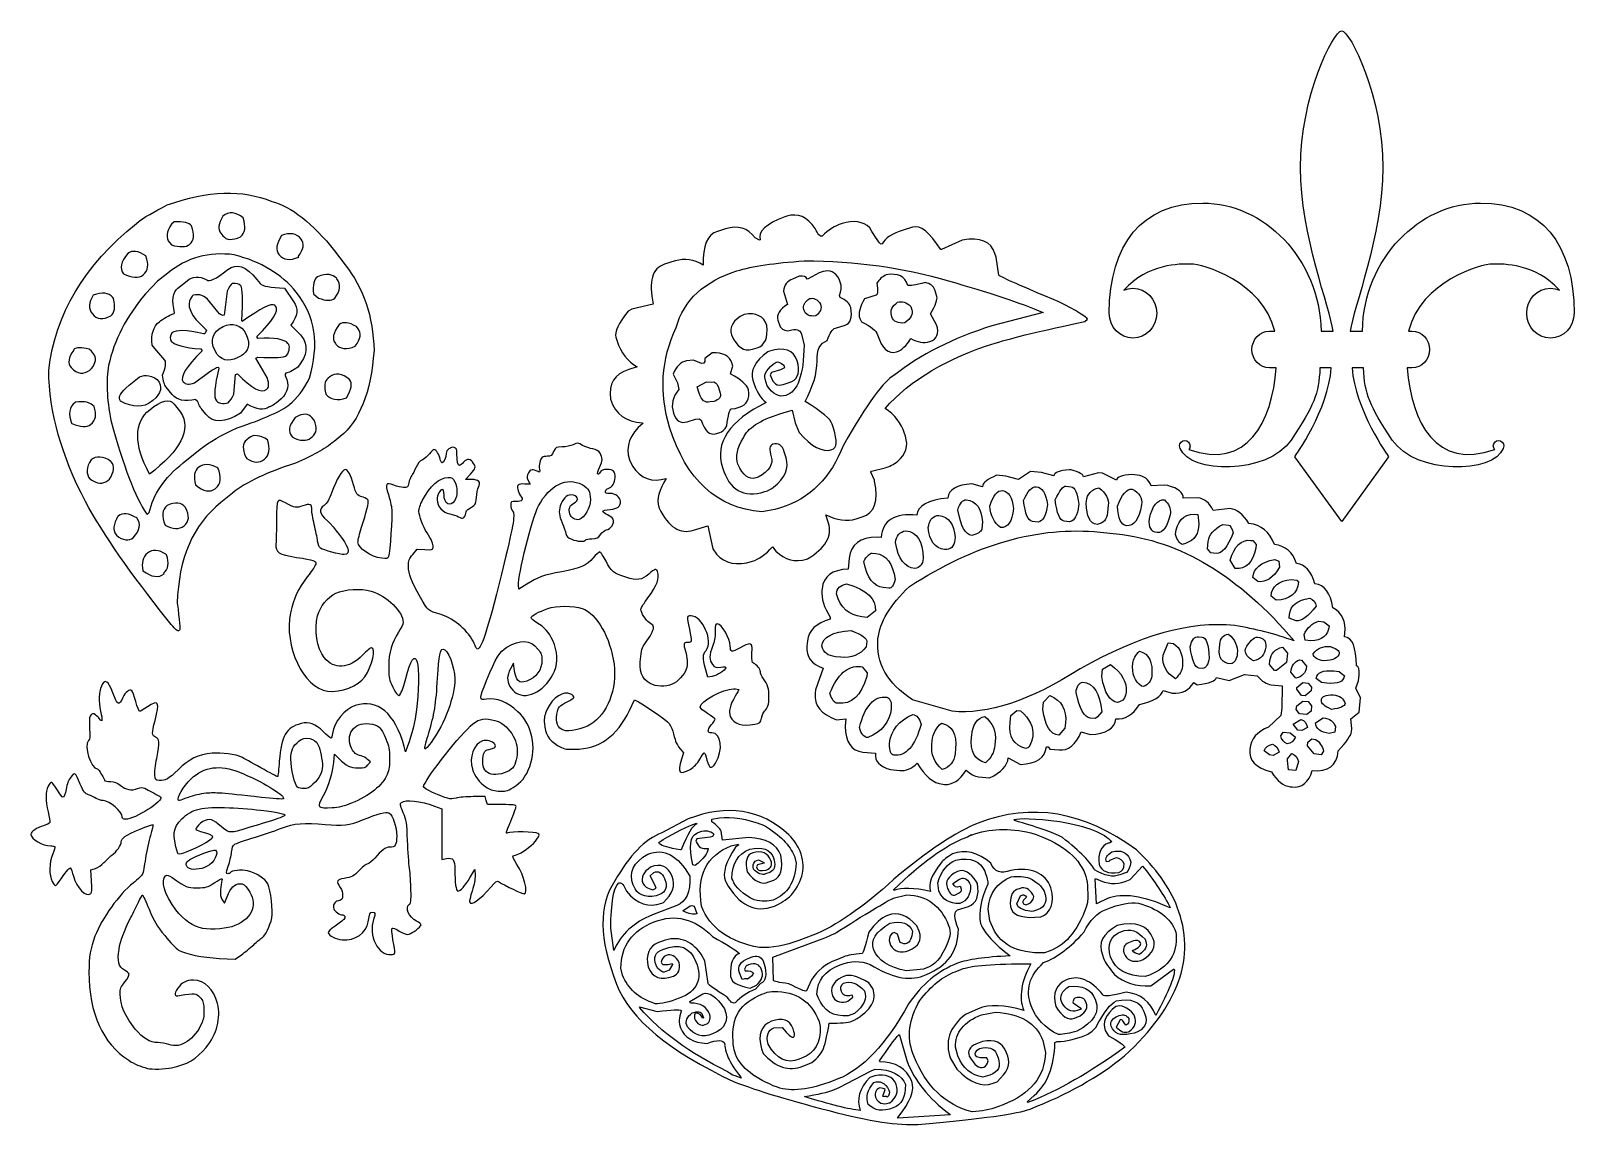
# Model space of a CAD drawing. Header units: centimetres. Extents: x -13.1 to 13.1, y -9.4 to 9.2.
import ezdxf

# ---------------------------------------------------------------- set-up
doc = ezdxf.new("R2010")
doc.units = ezdxf.units.CM
doc.header["$MEASUREMENT"] = 0
doc.layers.add('Layer 1', color=7, linetype='Continuous')

msp = doc.modelspace()

# ---------------------------------------------------------------- linework, layer by layer
at = {"layer": 'Layer 1', "color": 250}
for points, knots in [([(13.09687, 4.43837), (13.09687, 4.43837), (13.09687, 4.43837), (13.09687, 4.43837), (13.09687, 4.43837), (13.09676, 5.6072), (12.53992, 6.30817), (11.50588, 6.30817), (11.50588, 6.30817), (10.48459, 6.30817), (9.52583, 5.37937), (9.50277, 4.13351), (9.50277, 4.13351), (9.50277, 4.13351), (9.298, 4.13351), (9.298, 4.13351), (9.298, 4.13351), (9.34112, 4.51498), (9.85156, 5.75772), (9.85156, 6.90919), (9.85156, 6.90919), (9.85156, 8.11138), (9.29488, 9.2318), (9.15167, 9.2318), (9.15167, 9.2318), (9.00846, 9.2318), (8.45178, 8.11138), (8.45178, 6.90919), (8.45178, 6.90919), (8.45178, 5.75772), (8.96236, 4.51498), (9.00534, 4.13351), (9.00534, 4.13351), (9.00534, 4.13351), (8.80057, 4.13351), (8.80057, 4.13351), (8.80057, 4.13351), (8.77752, 5.37937), (7.81875, 6.30817), (6.79746, 6.30817), (6.79746, 6.30817), (5.76343, 6.30817), (5.20661, 5.6072), (5.20661, 4.43837), (5.20661, 4.43837), (5.20661, 4.20471), (5.38684, 4.01581), (5.60897, 4.01581), (5.60897, 4.01581), (5.83151, 4.01581), (6.01173, 4.20485), (6.01173, 4.43837), (6.01173, 4.43837), (6.01173, 4.67149), (5.8315, 4.8608), (5.60897, 4.8608), (5.60897, 4.8608), (5.55418, 4.8608), (5.50197, 4.84927), (5.45424, 4.82839), (5.45424, 4.82839), (5.85863, 5.28404), (6.40908, 5.27306), (6.59052, 5.27306), (6.59052, 5.27306), (6.79027, 5.27306), (7.80831, 4.97729), (8.01633, 4.13352), (8.01633, 4.13352), (8.01633, 4.13352), (7.92683, 4.13352), (7.92683, 4.13352), (7.92683, 4.13352), (7.76206, 4.13352), (7.62862, 3.9933), (7.62862, 3.82053), (7.62862, 3.82053), (7.62862, 3.64776), (7.76206, 3.50768), (7.92683, 3.50768), (7.92683, 3.50768), (7.92683, 3.50768), (8.04169, 3.50768), (8.04169, 3.50768), (8.04169, 3.50768), (7.96751, 2.58485), (7.54915, 1.76969), (6.55472, 2.12255), (6.55472, 2.12255), (6.56882, 2.13909), (6.57804, 2.16039), (6.57804, 2.18439), (6.57804, 2.18439), (6.57804, 2.23606), (6.53817, 2.27783), (6.48881, 2.27783), (6.48881, 2.27783), (6.43958, 2.27783), (6.39958, 2.23606), (6.39958, 2.18439), (6.39958, 2.18439), (6.39958, 2.16798), (6.40459, 2.15347), (6.41151, 2.14018), (6.41151, 2.14018), (6.56923, 1.71436), (7.89238, 1.68683), (8.29257, 2.28447), (8.29257, 2.28447), (8.68354, 2.86841), (8.76178, 3.06477), (8.78253, 3.50768), (8.78253, 3.50768), (8.78253, 3.50768), (8.97401, 3.50768), (8.97401, 3.50768), (8.97401, 3.50768), (8.93211, 2.80657), (8.3563, 2.00064), (8.3563, 2.00064), (8.3563, 2.00064), (8.3563, 2.00064), (9.15166, 0.8988), (9.15166, 0.8988), (9.15166, 0.8988), (9.15166, 0.8988), (9.94702, 2.00064), (9.94702, 2.00064), (9.94702, 2.00064), (9.94702, 2.00064), (9.37135, 2.80658), (9.32931, 3.50768), (9.32931, 3.50768), (9.32931, 3.50768), (9.52079, 3.50768), (9.52079, 3.50768), (9.52079, 3.50768), (9.54167, 3.06477), (9.61979, 2.86841), (10.01075, 2.28447), (10.01075, 2.28447), (10.41094, 1.68683), (11.73423, 1.71436), (11.89181, 2.14018), (11.89181, 2.14018), (11.89873, 2.15347), (11.90374, 2.16798), (11.90374, 2.18439), (11.90374, 2.18439), (11.90374, 2.23606), (11.86373, 2.27783), (11.81451, 2.27783), (11.81451, 2.27783), (11.76528, 2.27783), (11.72541, 2.23606), (11.72541, 2.18439), (11.72541, 2.18439), (11.72541, 2.16039), (11.7345, 2.1391), (11.7486, 2.12255), (11.7486, 2.12255), (10.75417, 1.76969), (10.33581, 2.58485), (10.26163, 3.50768), (10.26163, 3.50768), (10.26163, 3.50768), (10.34476, 3.50768), (10.34476, 3.50768), (10.34476, 3.50768), (10.50953, 3.50768), (10.64297, 3.64777), (10.64297, 3.82053), (10.64297, 3.82053), (10.64297, 3.9933), (10.50953, 4.13352), (10.34476, 4.13352), (10.34476, 4.13352), (10.34476, 4.13352), (10.28699, 4.13352), (10.28699, 4.13352), (10.28699, 4.13352), (10.49515, 4.97729), (11.51305, 5.27306), (11.7128, 5.27306), (11.7128, 5.27306), (11.89425, 5.27306), (12.44469, 5.28404), (12.84908, 4.82839), (12.84908, 4.82839), (12.80134, 4.84927), (12.74913, 4.8608), (12.69435, 4.8608), (12.69435, 4.8608), (12.47181, 4.8608), (12.29172, 4.67149), (12.29172, 4.43837), (12.29172, 4.43837), (12.29172, 4.20485), (12.47181, 4.01581), (12.69435, 4.01581), (12.69435, 4.01581), (12.91662, 4.01581), (13.09671, 4.20472), (13.09684, 4.43837), (13.09684, 4.43837), (13.09684, 4.43837), (13.09687, 4.43837), (13.09687, 4.43837)], [0, 0, 0, 0, 0.01886792, 0.01886792, 0.01886792, 0.01886792, 0.03773585, 0.03773585, 0.03773585, 0.03773585, 0.05660377, 0.05660377, 0.05660377, 0.05660377, 0.0754717, 0.0754717, 0.0754717, 0.0754717, 0.09433962, 0.09433962, 0.09433962, 0.09433962, 0.11320755, 0.11320755, 0.11320755, 0.11320755, 0.13207547, 0.13207547, 0.13207547, 0.13207547, 0.1509434, 0.1509434, 0.1509434, 0.1509434, 0.16981132, 0.16981132, 0.16981132, 0.16981132, 0.18867925, 0.18867925, 0.18867925, 0.18867925, 0.20754717, 0.20754717, 0.20754717, 0.20754717, 0.22641509, 0.22641509, 0.22641509, 0.22641509, 0.24528302, 0.24528302, 0.24528302, 0.24528302, 0.26415094, 0.26415094, 0.26415094, 0.26415094, 0.28301887, 0.28301887, 0.28301887, 0.28301887, 0.30188679, 0.30188679, 0.30188679, 0.30188679, 0.32075472, 0.32075472, 0.32075472, 0.32075472, 0.33962264, 0.33962264, 0.33962264, 0.33962264, 0.35849057, 0.35849057, 0.35849057, 0.35849057, 0.37735849, 0.37735849, 0.37735849, 0.37735849, 0.39622642, 0.39622642, 0.39622642, 0.39622642, 0.41509434, 0.41509434, 0.41509434, 0.41509434, 0.43396226, 0.43396226, 0.43396226, 0.43396226, 0.45283019, 0.45283019, 0.45283019, 0.45283019, 0.47169811, 0.47169811, 0.47169811, 0.47169811, 0.49056604, 0.49056604, 0.49056604, 0.49056604, 0.50943396, 0.50943396, 0.50943396, 0.50943396, 0.52830189, 0.52830189, 0.52830189, 0.52830189, 0.54716981, 0.54716981, 0.54716981, 0.54716981, 0.56603774, 0.56603774, 0.56603774, 0.56603774, 0.58490566, 0.58490566, 0.58490566, 0.58490566, 0.60377358, 0.60377358, 0.60377358, 0.60377358, 0.62264151, 0.62264151, 0.62264151, 0.62264151, 0.64150943, 0.64150943, 0.64150943, 0.64150943, 0.66037736, 0.66037736, 0.66037736, 0.66037736, 0.67924528, 0.67924528, 0.67924528, 0.67924528, 0.69811321, 0.69811321, 0.69811321, 0.69811321, 0.71698113, 0.71698113, 0.71698113, 0.71698113, 0.73584906, 0.73584906, 0.73584906, 0.73584906, 0.75471698, 0.75471698, 0.75471698, 0.75471698, 0.77358491, 0.77358491, 0.77358491, 0.77358491, 0.79245283, 0.79245283, 0.79245283, 0.79245283, 0.81132075, 0.81132075, 0.81132075, 0.81132075, 0.83018868, 0.83018868, 0.83018868, 0.83018868, 0.8490566, 0.8490566, 0.8490566, 0.8490566, 0.86792453, 0.86792453, 0.86792453, 0.86792453, 0.88679245, 0.88679245, 0.88679245, 0.88679245, 0.90566038, 0.90566038, 0.90566038, 0.90566038, 0.9245283, 0.9245283, 0.9245283, 0.9245283, 0.94339623, 0.94339623, 0.94339623, 0.94339623, 0.96226415, 0.96226415, 0.96226415, 0.96226415, 1, 1, 1, 1]), ([(13.09687, 4.43837), (13.09687, 4.43837), (13.09687, 4.43837), (13.09687, 4.43837), (13.09687, 4.43837), (13.09687, 4.43837), (13.09687, 4.43837), (13.09687, 4.43837)], [0, 0, 0, 0, 0.33333333, 0.33333333, 0.33333333, 0.33333333, 1, 1, 1, 1])]:
    msp.add_open_spline(points, degree=3, knots=knots, dxfattribs=at)
at = {"layer": 'Layer 1'}
for points, knots in [([(-10.58197, -0.95095), (-10.58197, -0.95095), (-10.57305, -0.94378), (-10.57305, -0.94378), (-10.57305, -0.94378), (-10.56248, -0.93528), (-10.57534, -0.78231), (-10.61163, -0.48488), (-10.61163, -0.48488), (-10.59233, 0.27302), (-10.34592, 0.8423), (-9.87238, 1.22296), (-9.87238, 1.22296), (-9.87238, 1.22296), (-9.67173, 1.38426), (-9.67173, 1.38426), (-9.67173, 1.38426), (-9.43866, 1.57163), (-9.08284, 1.74012), (-8.60428, 1.88975), (-8.60428, 1.88975), (-8.32809, 2.00792), (-8.11034, 2.13104), (-7.95102, 2.25911), (-7.95102, 2.25911), (-7.95102, 2.25911), (-7.845, 2.34434), (-7.845, 2.34434), (-7.845, 2.34434), (-7.51736, 2.60773), (-7.32665, 3.0939), (-7.27288, 3.80284), (-7.27288, 3.80284), (-7.28666, 4.38317), (-7.45064, 4.86877), (-7.76483, 5.25961), (-7.76483, 5.25961), (-7.76483, 5.25961), (-7.94055, 5.4968), (-7.94055, 5.4968), (-7.94055, 5.4968), (-8.31998, 5.96879), (-8.67577, 6.24826), (-9.00793, 6.33521), (-9.00793, 6.33521), (-9.49856, 6.54217), (-10.08994, 6.52207), (-10.78205, 6.27489), (-10.78205, 6.27489), (-11.00504, 6.16741), (-11.17967, 6.06291), (-11.30595, 5.96139), (-11.30595, 5.96139), (-12.18982, 5.25086), (-12.68545, 4.42062), (-12.79285, 3.47064), (-12.79285, 3.47064), (-12.78538, 2.75655), (-12.57807, 2.01381), (-12.17091, 1.2424), (-12.17091, 1.2424), (-11.86228, 0.67382), (-11.39921, 0.00545), (-10.7817, -0.76271), (-10.7817, -0.76271), (-10.7817, -0.76271), (-10.71293, -0.84826), (-10.71293, -0.84826), (-10.71293, -0.84826), (-10.64523, -0.93248), (-10.60157, -0.96672), (-10.58197, -0.95097), (-10.58197, -0.95097), (-10.58197, -0.95097), (-10.58197, -0.95095), (-10.58197, -0.95095)], [0, 0, 0, 0, 0.05, 0.05, 0.05, 0.05, 0.1, 0.1, 0.1, 0.1, 0.15, 0.15, 0.15, 0.15, 0.2, 0.2, 0.2, 0.2, 0.25, 0.25, 0.25, 0.25, 0.3, 0.3, 0.3, 0.3, 0.35, 0.35, 0.35, 0.35, 0.4, 0.4, 0.4, 0.4, 0.45, 0.45, 0.45, 0.45, 0.5, 0.5, 0.5, 0.5, 0.55, 0.55, 0.55, 0.55, 0.6, 0.6, 0.6, 0.6, 0.65, 0.65, 0.65, 0.65, 0.7, 0.7, 0.7, 0.7, 0.75, 0.75, 0.75, 0.75, 0.8, 0.8, 0.8, 0.8, 0.85, 0.85, 0.85, 0.85, 0.9, 0.9, 0.9, 0.9, 1, 1, 1, 1]), ([(-9.83699, 5.7503), (-9.83699, 5.7503), (-9.87323, 5.79539), (-9.87323, 5.79539), (-9.87323, 5.79539), (-9.92643, 5.86156), (-9.91462, 5.95768), (-9.83781, 6.08377), (-9.83781, 6.08377), (-9.73256, 6.16838), (-9.61837, 6.15868), (-9.49524, 6.05466), (-9.49524, 6.05466), (-9.44428, 5.90514), (-9.45866, 5.79834), (-9.53836, 5.73426), (-9.53836, 5.73426), (-9.67824, 5.6713), (-9.77778, 5.67664), (-9.83699, 5.7503)], [0, 0, 0, 0, 0.16666667, 0.16666667, 0.16666667, 0.16666667, 0.33333333, 0.33333333, 0.33333333, 0.33333333, 0.5, 0.5, 0.5, 0.5, 0.66666667, 0.66666667, 0.66666667, 0.66666667, 1, 1, 1, 1]), ([(0.07013, 0.26313), (-0.12313, 0.20292), (-0.29669, 0.24782), (-0.45057, 0.39784), (-0.45057, 0.39784), (-0.45057, 0.39784), (-0.5067, 0.47113), (-0.5067, 0.47113), (-0.5067, 0.47113), (-0.62758, 0.34055), (-0.74143, 0.25862), (-0.84825, 0.22533), (-0.84825, 0.22533), (-1.10975, 0.14386), (-1.31334, 0.18444), (-1.45901, 0.34707), (-1.45901, 0.34707), (-1.45901, 0.34707), (-1.51949, 0.43431), (-1.51949, 0.43431), (-1.51949, 0.43431), (-1.51949, 0.43431), (-1.60878, 0.82773), (-1.60878, 0.82773), (-1.60878, 0.82773), (-1.60878, 0.82773), (-1.84891, 0.75291), (-1.84891, 0.75291), (-1.84891, 0.75291), (-2.08101, 0.6806), (-2.2756, 0.8058), (-2.43269, 1.12853), (-2.43269, 1.12853), (-2.43269, 1.12853), (-2.43704, 1.14249), (-2.43704, 1.14249), (-2.43704, 1.14249), (-2.47889, 1.27682), (-2.43693, 1.44037), (-2.31116, 1.63314), (-2.31116, 1.63314), (-2.55054, 1.55856), (-2.74284, 1.62796), (-2.88805, 1.84134), (-2.88805, 1.84134), (-2.88805, 1.84134), (-2.93724, 1.95008), (-2.93724, 1.95008), (-2.93724, 1.95008), (-3.00838, 2.17841), (-2.93262, 2.38283), (-2.70996, 2.56332), (-2.70996, 2.56332), (-2.70996, 2.56332), (-2.71431, 2.57728), (-2.71431, 2.57728), (-2.71431, 2.57728), (-2.99664, 2.5883), (-3.17796, 2.72267), (-3.25827, 2.98039), (-3.25827, 2.98039), (-3.29398, 3.23796), (-3.19033, 3.4046), (-2.9473, 3.48033), (-2.9473, 3.48033), (-2.9473, 3.48033), (-2.8065, 3.5242), (-2.8065, 3.5242), (-2.8065, 3.5242), (-2.97338, 3.62579), (-3.08666, 3.77233), (-3.14634, 3.96384), (-3.14634, 3.96384), (-3.14634, 3.96384), (-3.16783, 4.03282), (-3.16783, 4.03282), (-3.16783, 4.03282), (-3.19362, 4.11563), (-3.12492, 4.26125), (-2.96172, 4.46968), (-2.96172, 4.46968), (-2.96172, 4.46968), (-2.89419, 4.50581), (-2.89419, 4.50581), (-2.89419, 4.50581), (-2.89419, 4.50581), (-2.532, 4.58848), (-2.532, 4.58848), (-2.532, 4.58848), (-2.61468, 4.97686), (-2.55104, 5.20376), (-2.34106, 5.26918), (-2.34106, 5.26918), (-2.34106, 5.26918), (-2.15879, 5.32597), (-2.15879, 5.32597), (-2.15879, 5.32597), (-2.00234, 5.37472), (-1.84453, 5.35117), (-1.68535, 5.25532), (-1.68535, 5.25532), (-1.69474, 5.58368), (-1.61474, 5.77425), (-1.44535, 5.82702), (-1.44535, 5.82702), (-1.44535, 5.82702), (-1.30435, 5.87095), (-1.30435, 5.87095), (-1.30435, 5.87095), (-1.09814, 5.9352), (-0.93171, 5.88401), (-0.80507, 5.71736), (-0.80507, 5.71736), (-0.80507, 5.71736), (-0.73182, 5.67671), (-0.73182, 5.67671), (-0.73182, 5.67671), (-0.73182, 5.67671), (-0.71806, 5.681), (-0.71806, 5.681), (-0.71806, 5.681), (-0.76163, 5.82086), (-0.62177, 5.95225), (-0.29846, 6.07518), (-0.29846, 6.07518), (-0.29846, 6.07518), (-0.26791, 6.0847), (-0.26791, 6.0847), (-0.26791, 6.0847), (-0.08017, 6.1432), (0.08072, 6.07415), (0.21477, 5.87755), (0.21477, 5.87755), (0.25794, 5.77796), (0.29793, 5.7339), (0.33474, 5.74537), (0.33474, 5.74537), (0.43374, 5.84886), (0.54588, 5.92013), (0.67117, 5.95917), (0.67117, 5.95917), (0.86821, 6.02057), (1.02508, 5.99672), (1.14178, 5.88764), (1.14178, 5.88764), (1.24208, 5.71486), (1.30738, 5.62209), (1.33769, 5.60934), (1.33769, 5.60934), (1.33769, 5.60934), (1.35145, 5.61363), (1.35145, 5.61363), (1.35145, 5.61363), (1.40156, 5.7121), (1.52149, 5.7909), (1.71124, 5.85002), (1.71124, 5.85002), (1.71124, 5.85002), (1.86863, 5.89906), (1.86863, 5.89906), (1.86863, 5.89906), (1.99932, 5.93978), (2.15815, 5.81253), (2.34512, 5.51731), (2.34512, 5.51731), (2.34512, 5.51731), (2.35888, 5.5216), (2.35888, 5.5216), (2.35888, 5.5216), (2.35888, 5.5216), (2.71251, 5.68017), (2.71251, 5.68017), (2.71251, 5.68017), (3.01737, 5.7327), (3.20192, 5.65585), (3.26617, 5.44964), (3.26617, 5.44964), (3.26617, 5.44964), (3.28426, 5.39158), (3.28426, 5.39158), (3.28426, 5.39158), (3.28426, 5.39158), (3.33205, 5.08222), (3.33205, 5.08222), (3.33205, 5.08222), (3.39159, 5.04026), (3.72784, 4.89157), (4.34081, 4.63617), (4.34081, 4.63617), (4.65977, 4.47485), (4.82499, 4.37578), (4.83646, 4.33896), (4.83646, 4.33896), (4.83646, 4.33896), (4.78981, 4.29424), (4.78981, 4.29424), (4.78981, 4.29424), (4.07489, 4.14413), (3.56921, 4.02289), (3.27277, 3.93053), (3.27277, 3.93053), (2.45899, 3.67697), (1.83499, 3.30676), (1.40076, 2.81991), (1.40076, 2.81991), (1.56758, 2.71239), (1.67824, 2.57117), (1.73274, 2.39624), (1.73274, 2.39624), (1.73274, 2.39624), (1.74654, 2.35194), (1.74654, 2.35194), (1.74654, 2.35194), (1.79932, 2.18255), (1.75592, 2.03979), (1.61633, 1.92364), (1.61633, 1.92364), (1.54578, 1.87133), (1.47463, 1.834), (1.40288, 1.81163), (1.40288, 1.81163), (1.40288, 1.81163), (1.17202, 1.75479), (1.17202, 1.75479), (1.17202, 1.75479), (1.17202, 1.75479), (1.16255, 1.73675), (1.16255, 1.73675), (1.16255, 1.73675), (1.16255, 1.73675), (1.22018, 1.60024), (1.22018, 1.60024), (1.22018, 1.60024), (1.22018, 1.60024), (1.22453, 1.58628), (1.22453, 1.58628), (1.22453, 1.58628), (1.29595, 1.24692), (1.22484, 1.04396), (1.01121, 0.97739), (1.01121, 0.97739), (1.01121, 0.97739), (0.91188, 0.94644), (0.91188, 0.94644), (0.91188, 0.94644), (0.75166, 0.89652), (0.57975, 0.91975), (0.39613, 1.01611), (0.39613, 1.01611), (0.39613, 1.01611), (0.44, 0.87531), (0.44, 0.87531), (0.44, 0.87531), (0.50942, 0.65252), (0.39079, 0.44991), (0.08408, 0.26749), (0.08408, 0.26749), (0.08408, 0.26749), (0.07013, 0.26313), (0.07013, 0.26313)], [0, 0, 0, 0, 0.01515152, 0.01515152, 0.01515152, 0.01515152, 0.03030303, 0.03030303, 0.03030303, 0.03030303, 0.04545455, 0.04545455, 0.04545455, 0.04545455, 0.06060606, 0.06060606, 0.06060606, 0.06060606, 0.07575758, 0.07575758, 0.07575758, 0.07575758, 0.09090909, 0.09090909, 0.09090909, 0.09090909, 0.10606061, 0.10606061, 0.10606061, 0.10606061, 0.12121212, 0.12121212, 0.12121212, 0.12121212, 0.13636364, 0.13636364, 0.13636364, 0.13636364, 0.15151515, 0.15151515, 0.15151515, 0.15151515, 0.16666667, 0.16666667, 0.16666667, 0.16666667, 0.18181818, 0.18181818, 0.18181818, 0.18181818, 0.1969697, 0.1969697, 0.1969697, 0.1969697, 0.21212121, 0.21212121, 0.21212121, 0.21212121, 0.22727273, 0.22727273, 0.22727273, 0.22727273, 0.24242424, 0.24242424, 0.24242424, 0.24242424, 0.25757576, 0.25757576, 0.25757576, 0.25757576, 0.27272727, 0.27272727, 0.27272727, 0.27272727, 0.28787879, 0.28787879, 0.28787879, 0.28787879, 0.3030303, 0.3030303, 0.3030303, 0.3030303, 0.31818182, 0.31818182, 0.31818182, 0.31818182, 0.33333333, 0.33333333, 0.33333333, 0.33333333, 0.34848485, 0.34848485, 0.34848485, 0.34848485, 0.36363636, 0.36363636, 0.36363636, 0.36363636, 0.37878788, 0.37878788, 0.37878788, 0.37878788, 0.39393939, 0.39393939, 0.39393939, 0.39393939, 0.40909091, 0.40909091, 0.40909091, 0.40909091, 0.42424242, 0.42424242, 0.42424242, 0.42424242, 0.43939394, 0.43939394, 0.43939394, 0.43939394, 0.45454545, 0.45454545, 0.45454545, 0.45454545, 0.46969697, 0.46969697, 0.46969697, 0.46969697, 0.48484848, 0.48484848, 0.48484848, 0.48484848, 0.5, 0.5, 0.5, 0.5, 0.51515152, 0.51515152, 0.51515152, 0.51515152, 0.53030303, 0.53030303, 0.53030303, 0.53030303, 0.54545455, 0.54545455, 0.54545455, 0.54545455, 0.56060606, 0.56060606, 0.56060606, 0.56060606, 0.57575758, 0.57575758, 0.57575758, 0.57575758, 0.59090909, 0.59090909, 0.59090909, 0.59090909, 0.60606061, 0.60606061, 0.60606061, 0.60606061, 0.62121212, 0.62121212, 0.62121212, 0.62121212, 0.63636364, 0.63636364, 0.63636364, 0.63636364, 0.65151515, 0.65151515, 0.65151515, 0.65151515, 0.66666667, 0.66666667, 0.66666667, 0.66666667, 0.68181818, 0.68181818, 0.68181818, 0.68181818, 0.6969697, 0.6969697, 0.6969697, 0.6969697, 0.71212121, 0.71212121, 0.71212121, 0.71212121, 0.72727273, 0.72727273, 0.72727273, 0.72727273, 0.74242424, 0.74242424, 0.74242424, 0.74242424, 0.75757576, 0.75757576, 0.75757576, 0.75757576, 0.77272727, 0.77272727, 0.77272727, 0.77272727, 0.78787879, 0.78787879, 0.78787879, 0.78787879, 0.8030303, 0.8030303, 0.8030303, 0.8030303, 0.81818182, 0.81818182, 0.81818182, 0.81818182, 0.83333333, 0.83333333, 0.83333333, 0.83333333, 0.84848485, 0.84848485, 0.84848485, 0.84848485, 0.86363636, 0.86363636, 0.86363636, 0.86363636, 0.87878788, 0.87878788, 0.87878788, 0.87878788, 0.89393939, 0.89393939, 0.89393939, 0.89393939, 0.90909091, 0.90909091, 0.90909091, 0.90909091, 0.92424242, 0.92424242, 0.92424242, 0.92424242, 0.93939394, 0.93939394, 0.93939394, 0.93939394, 0.95454545, 0.95454545, 0.95454545, 0.95454545, 0.96969697, 0.96969697, 0.96969697, 0.96969697, 1, 1, 1, 1]), ([(-10.71188, 5.59644), (-10.71188, 5.59644), (-10.74454, 5.63707), (-10.74454, 5.63707), (-10.74454, 5.63707), (-10.80853, 5.71667), (-10.79719, 5.82103), (-10.7105, 5.95017), (-10.7105, 5.95017), (-10.7105, 5.95017), (-10.6631, 5.98827), (-10.6631, 5.98827), (-10.6631, 5.98827), (-10.50891, 5.99351), (-10.41123, 5.97053), (-10.37007, 5.91934), (-10.37007, 5.91934), (-10.3146, 5.77344), (-10.32595, 5.66908), (-10.40411, 5.60624), (-10.40411, 5.60624), (-10.46423, 5.55791), (-10.56682, 5.55465), (-10.71188, 5.59645), (-10.71188, 5.59645), (-10.71188, 5.59645), (-10.71188, 5.59644), (-10.71188, 5.59644)], [0, 0, 0, 0, 0.125, 0.125, 0.125, 0.125, 0.25, 0.25, 0.25, 0.25, 0.375, 0.375, 0.375, 0.375, 0.5, 0.5, 0.5, 0.5, 0.625, 0.625, 0.625, 0.625, 0.75, 0.75, 0.75, 0.75, 1, 1, 1, 1]), ([(-8.88792, 5.43311), (-8.94838, 5.5083), (-8.93323, 5.61572), (-8.84248, 5.75537), (-8.84248, 5.75537), (-8.69783, 5.81239), (-8.58621, 5.79201), (-8.50761, 5.69425), (-8.50761, 5.69425), (-8.44965, 5.62213), (-8.46643, 5.52454), (-8.55798, 5.40147), (-8.55798, 5.40147), (-8.55798, 5.40147), (-8.54882, 5.39007), (-8.54882, 5.39007), (-8.54882, 5.39007), (-8.7024, 5.32859), (-8.81362, 5.34069), (-8.88247, 5.42634), (-8.88247, 5.42634), (-8.88247, 5.42634), (-8.88792, 5.43311), (-8.88792, 5.43311)], [0, 0, 0, 0, 0.14285714, 0.14285714, 0.14285714, 0.14285714, 0.28571429, 0.28571429, 0.28571429, 0.28571429, 0.42857143, 0.42857143, 0.42857143, 0.42857143, 0.57142857, 0.57142857, 0.57142857, 0.57142857, 0.71428571, 0.71428571, 0.71428571, 0.71428571, 1, 1, 1, 1]), ([(-11.52442, 5.10664), (-11.59567, 5.19527), (-11.57155, 5.3099), (-11.45207, 5.45054), (-11.45207, 5.45054), (-11.37534, 5.51223), (-11.27394, 5.49849), (-11.14789, 5.40933), (-11.14789, 5.40933), (-11.08936, 5.26571), (-11.10369, 5.15886), (-11.19088, 5.08876), (-11.19088, 5.08876), (-11.26751, 5.02716), (-11.37869, 5.03312), (-11.52442, 5.10664)], [0, 0, 0, 0, 0.2, 0.2, 0.2, 0.2, 0.4, 0.4, 0.4, 0.4, 0.6, 0.6, 0.6, 0.6, 1, 1, 1, 1]), ([(-10.22236, 2.12942), (-10.22236, 2.12942), (-10.51104, 1.89736), (-10.51104, 1.89736), (-10.51104, 1.89736), (-10.83418, 1.6376), (-11.02601, 1.35597), (-11.08653, 1.05248), (-11.08653, 1.05248), (-11.08653, 1.05248), (-11.12484, 1.02168), (-11.12484, 1.02168), (-11.12484, 1.02168), (-11.12484, 1.02168), (-11.13931, 1.03968), (-11.13931, 1.03968), (-11.13931, 1.03968), (-11.32275, 1.308), (-11.52341, 1.8347), (-11.74129, 2.61979), (-11.74129, 2.61979), (-11.80958, 2.98792), (-11.82177, 3.29856), (-11.77787, 3.55171), (-11.77787, 3.55171), (-11.68368, 3.97633), (-11.47571, 4.38104), (-11.15394, 4.76584), (-11.15394, 4.76584), (-11.15394, 4.76584), (-10.94769, 4.98004), (-10.94769, 4.98004), (-10.94769, 4.98004), (-10.94769, 4.98004), (-10.77396, 5.1197), (-10.77396, 5.1197), (-10.77396, 5.1197), (-10.44929, 5.3807), (-10.07315, 5.48379), (-9.64556, 5.42896), (-9.64556, 5.42896), (-9.18919, 5.31082), (-8.83895, 5.09992), (-8.59485, 4.79627), (-8.59485, 4.79627), (-8.27101, 4.39342), (-8.19582, 3.90578), (-8.36928, 3.33334), (-8.36928, 3.33334), (-8.46726, 3.13822), (-8.58016, 2.98928), (-8.70798, 2.88652), (-8.70798, 2.88652), (-8.84627, 2.77536), (-9.1419, 2.64292), (-9.59487, 2.48921), (-9.59487, 2.48921), (-9.86138, 2.37139), (-10.07055, 2.25146), (-10.22237, 2.12941), (-10.22237, 2.12941), (-10.22237, 2.12941), (-10.22236, 2.12942), (-10.22236, 2.12942)], [0, 0, 0, 0, 0.05882353, 0.05882353, 0.05882353, 0.05882353, 0.11764706, 0.11764706, 0.11764706, 0.11764706, 0.17647059, 0.17647059, 0.17647059, 0.17647059, 0.23529412, 0.23529412, 0.23529412, 0.23529412, 0.29411765, 0.29411765, 0.29411765, 0.29411765, 0.35294118, 0.35294118, 0.35294118, 0.35294118, 0.41176471, 0.41176471, 0.41176471, 0.41176471, 0.47058824, 0.47058824, 0.47058824, 0.47058824, 0.52941176, 0.52941176, 0.52941176, 0.52941176, 0.58823529, 0.58823529, 0.58823529, 0.58823529, 0.64705882, 0.64705882, 0.64705882, 0.64705882, 0.70588235, 0.70588235, 0.70588235, 0.70588235, 0.76470588, 0.76470588, 0.76470588, 0.76470588, 0.82352941, 0.82352941, 0.82352941, 0.82352941, 0.88235294, 0.88235294, 0.88235294, 0.88235294, 1, 1, 1, 1]), ([(-8.89322, 2.94179), (-8.75946, 3.04933), (-8.71174, 3.17305), (-8.75008, 3.31296), (-8.75008, 3.31296), (-8.78692, 3.36509), (-8.79334, 3.40081), (-8.76933, 3.4201), (-8.76933, 3.4201), (-8.72198, 3.4259), (-8.65458, 3.45907), (-8.56711, 3.51959), (-8.56711, 3.51959), (-8.40492, 3.72411), (-8.38303, 3.90002), (-8.50144, 4.04733), (-8.50144, 4.04733), (-8.50144, 4.04733), (-8.51777, 4.06764), (-8.51777, 4.06764), (-8.51777, 4.06764), (-8.51777, 4.06764), (-8.68491, 4.23396), (-8.68491, 4.23396), (-8.68491, 4.23396), (-8.56509, 4.38973), (-8.5505, 4.52399), (-8.64112, 4.63673), (-8.64112, 4.63673), (-8.64112, 4.63673), (-8.78941, 4.8628), (-8.78941, 4.8628), (-8.78941, 4.8628), (-9.03125, 4.87121), (-9.16969, 4.89721), (-9.20474, 4.94081), (-9.20474, 4.94081), (-9.20474, 4.94081), (-9.25917, 5.00852), (-9.25917, 5.00852), (-9.25917, 5.00852), (-9.44406, 5.23851), (-9.60945, 5.29487), (-9.75532, 5.17761), (-9.75532, 5.17761), (-9.95526, 5.01688), (-10.07395, 4.9598), (-10.11138, 5.00638), (-10.11138, 5.00638), (-10.24163, 5.06987), (-10.35332, 5.06418), (-10.44646, 4.98931), (-10.44646, 4.98931), (-10.44646, 4.98931), (-10.60203, 4.86425), (-10.60203, 4.86425), (-10.60203, 4.86425), (-10.69077, 4.79291), (-10.70883, 4.65225), (-10.6562, 4.44226), (-10.6562, 4.44226), (-10.6562, 4.44226), (-10.66528, 4.43496), (-10.66528, 4.43496), (-10.66528, 4.43496), (-10.76275, 4.39612), (-10.84605, 4.34891), (-10.91519, 4.29333), (-10.91519, 4.29333), (-11.01736, 4.2112), (-11.05849, 4.07917), (-11.03858, 3.89726), (-11.03858, 3.89726), (-11.03858, 3.89726), (-10.99145, 3.83863), (-10.99145, 3.83863), (-10.99145, 3.83863), (-10.99145, 3.83863), (-10.82152, 3.64111), (-10.82152, 3.64111), (-10.82152, 3.64111), (-10.79516, 3.60539), (-10.80929, 3.51981), (-10.8639, 3.38438), (-10.8639, 3.38438), (-10.85227, 3.28988), (-10.83075, 3.22308), (-10.79933, 3.18399), (-10.79933, 3.18399), (-10.79933, 3.18399), (-10.69777, 3.05765), (-10.69777, 3.05765), (-10.69777, 3.05765), (-10.61803, 2.95845), (-10.48391, 2.93016), (-10.2954, 2.97276), (-10.2954, 2.97276), (-10.2954, 2.97276), (-10.27907, 2.95245), (-10.27907, 2.95245), (-10.27907, 2.95245), (-10.27907, 2.95245), (-10.2723, 2.95789), (-10.2723, 2.95789), (-10.2723, 2.95789), (-10.24929, 2.89229), (-10.21964, 2.83692), (-10.18335, 2.79178), (-10.18335, 2.79178), (-10.18335, 2.79178), (-10.12175, 2.71515), (-10.12175, 2.71515), (-10.12175, 2.71515), (-10.00218, 2.56641), (-9.80793, 2.57413), (-9.53899, 2.7383), (-9.53899, 2.7383), (-9.53899, 2.7383), (-9.42545, 2.89264), (-9.42545, 2.89264), (-9.42545, 2.89264), (-9.26043, 2.79512), (-9.13657, 2.7796), (-9.05388, 2.84606), (-9.05388, 2.84606), (-9.04787, 2.83857), (-8.99431, 2.87048), (-8.89321, 2.94178), (-8.89321, 2.94178), (-8.89321, 2.94178), (-8.89322, 2.94179), (-8.89322, 2.94179)], [0, 0, 0, 0, 0.02941176, 0.02941176, 0.02941176, 0.02941176, 0.05882353, 0.05882353, 0.05882353, 0.05882353, 0.08823529, 0.08823529, 0.08823529, 0.08823529, 0.11764706, 0.11764706, 0.11764706, 0.11764706, 0.14705882, 0.14705882, 0.14705882, 0.14705882, 0.17647059, 0.17647059, 0.17647059, 0.17647059, 0.20588235, 0.20588235, 0.20588235, 0.20588235, 0.23529412, 0.23529412, 0.23529412, 0.23529412, 0.26470588, 0.26470588, 0.26470588, 0.26470588, 0.29411765, 0.29411765, 0.29411765, 0.29411765, 0.32352941, 0.32352941, 0.32352941, 0.32352941, 0.35294118, 0.35294118, 0.35294118, 0.35294118, 0.38235294, 0.38235294, 0.38235294, 0.38235294, 0.41176471, 0.41176471, 0.41176471, 0.41176471, 0.44117647, 0.44117647, 0.44117647, 0.44117647, 0.47058824, 0.47058824, 0.47058824, 0.47058824, 0.5, 0.5, 0.5, 0.5, 0.52941176, 0.52941176, 0.52941176, 0.52941176, 0.55882353, 0.55882353, 0.55882353, 0.55882353, 0.58823529, 0.58823529, 0.58823529, 0.58823529, 0.61764706, 0.61764706, 0.61764706, 0.61764706, 0.64705882, 0.64705882, 0.64705882, 0.64705882, 0.67647059, 0.67647059, 0.67647059, 0.67647059, 0.70588235, 0.70588235, 0.70588235, 0.70588235, 0.73529412, 0.73529412, 0.73529412, 0.73529412, 0.76470588, 0.76470588, 0.76470588, 0.76470588, 0.79411765, 0.79411765, 0.79411765, 0.79411765, 0.82352941, 0.82352941, 0.82352941, 0.82352941, 0.85294118, 0.85294118, 0.85294118, 0.85294118, 0.88235294, 0.88235294, 0.88235294, 0.88235294, 0.91176471, 0.91176471, 0.91176471, 0.91176471, 0.94117647, 0.94117647, 0.94117647, 0.94117647, 1, 1, 1, 1]), ([(3.21269, 4.22096), (3.21269, 4.22096), (4.08741, 4.44801), (4.08741, 4.44801), (4.08741, 4.44801), (3.68686, 4.61809), (3.15022, 4.79733), (2.47748, 4.98572), (2.47748, 4.98572), (1.72178, 5.21293), (0.90567, 5.32632), (0.02914, 5.32589), (0.02914, 5.32589), (-0.47546, 5.29192), (-0.85576, 5.23505), (-1.11174, 5.15529), (-1.11174, 5.15529), (-1.6659, 4.98262), (-2.01073, 4.66308), (-2.14623, 4.19666), (-2.14623, 4.19666), (-2.39917, 3.64704), (-2.43529, 3.08227), (-2.25461, 2.50234), (-2.25461, 2.50234), (-1.97574, 1.60737), (-1.45479, 1.12829), (-0.69176, 1.06508), (-0.69176, 1.06508), (-0.69176, 1.06508), (-0.47051, 1.10361), (-0.47051, 1.10361), (-0.47051, 1.10361), (-0.47051, 1.10361), (-0.37098, 1.13462), (-0.37098, 1.13462), (-0.37098, 1.13462), (0.12614, 1.28952), (0.48142, 1.64369), (0.69485, 2.19712), (0.69485, 2.19712), (1.10491, 2.91066), (1.39024, 3.30459), (1.55085, 3.37889), (1.55085, 3.37889), (2.00141, 3.73545), (2.55536, 4.01614), (3.21269, 4.22095), (3.21269, 4.22095), (3.21269, 4.22095), (3.21269, 4.22096), (3.21269, 4.22096)], [0, 0, 0, 0, 0.07142857, 0.07142857, 0.07142857, 0.07142857, 0.14285714, 0.14285714, 0.14285714, 0.14285714, 0.21428571, 0.21428571, 0.21428571, 0.21428571, 0.28571429, 0.28571429, 0.28571429, 0.28571429, 0.35714286, 0.35714286, 0.35714286, 0.35714286, 0.42857143, 0.42857143, 0.42857143, 0.42857143, 0.5, 0.5, 0.5, 0.5, 0.57142857, 0.57142857, 0.57142857, 0.57142857, 0.64285714, 0.64285714, 0.64285714, 0.64285714, 0.71428571, 0.71428571, 0.71428571, 0.71428571, 0.78571429, 0.78571429, 0.78571429, 0.78571429, 0.85714286, 0.85714286, 0.85714286, 0.85714286, 1, 1, 1, 1]), ([(-8.302, 4.76444), (-8.31176, 4.91501), (-8.28884, 5.01264), (-8.23323, 5.05733), (-8.23323, 5.05733), (-8.07766, 5.11316), (-7.97027, 5.10425), (-7.91105, 5.03059), (-7.91105, 5.03059), (-7.91105, 5.03059), (-7.90202, 5.01936), (-7.90202, 5.01936), (-7.90202, 5.01936), (-7.82945, 4.92908), (-7.84197, 4.81997), (-7.93957, 4.69202), (-7.93957, 4.69202), (-7.99815, 4.64493), (-8.08932, 4.64595), (-8.21308, 4.69508), (-8.21308, 4.69508), (-8.21308, 4.69508), (-8.302, 4.76444), (-8.302, 4.76444)], [0, 0, 0, 0, 0.14285714, 0.14285714, 0.14285714, 0.14285714, 0.28571429, 0.28571429, 0.28571429, 0.28571429, 0.42857143, 0.42857143, 0.42857143, 0.42857143, 0.57142857, 0.57142857, 0.57142857, 0.57142857, 0.71428571, 0.71428571, 0.71428571, 0.71428571, 1, 1, 1, 1]), ([(-0.64103, 1.40802), (-1.00004, 1.29616), (-1.23978, 1.43356), (-1.36027, 1.82022), (-1.36027, 1.82022), (-1.49108, 2.24006), (-1.24388, 2.60701), (-0.61866, 2.92107), (-0.61866, 2.92107), (-0.70938, 2.98573), (-0.784, 3.11199), (-0.84255, 3.29985), (-0.84255, 3.29985), (-0.89243, 3.45994), (-0.80812, 3.62056), (-0.58964, 3.78169), (-0.58964, 3.78169), (-0.58964, 3.78169), (-0.56213, 3.79026), (-0.56213, 3.79026), (-0.56213, 3.79026), (-0.30804, 3.86943), (-0.15173, 3.81508), (-0.09319, 3.62721), (-0.09319, 3.62721), (-0.09319, 3.62721), (-0.0751, 3.56915), (-0.0751, 3.56915), (-0.0751, 3.56915), (-0.04352, 3.40322), (-0.09401, 3.2996), (-0.22659, 3.25828), (-0.22659, 3.25828), (-0.22659, 3.25828), (-0.32612, 3.22727), (-0.32612, 3.22727), (-0.32612, 3.22727), (-0.42915, 3.19517), (-0.4999, 3.24082), (-0.53835, 3.36422), (-0.53835, 3.36422), (-0.53835, 3.36422), (-0.54699, 3.39194), (-0.54699, 3.39194), (-0.54699, 3.39194), (-0.54699, 3.39194), (-0.52805, 3.42803), (-0.52805, 3.42803), (-0.52805, 3.42803), (-0.52805, 3.42803), (-0.37066, 3.47707), (-0.37066, 3.47707), (-0.37066, 3.47707), (-0.37066, 3.47707), (-0.30576, 3.51238), (-0.30576, 3.51238), (-0.30576, 3.51238), (-0.30576, 3.51238), (-0.31956, 3.55668), (-0.31956, 3.55668), (-0.31956, 3.55668), (-0.37356, 3.60037), (-0.41533, 3.61761), (-0.44487, 3.60841), (-0.44487, 3.60841), (-0.59821, 3.50412), (-0.66111, 3.4078), (-0.63359, 3.31946), (-0.63359, 3.31946), (-0.63359, 3.31946), (-0.59829, 3.20617), (-0.59829, 3.20617), (-0.59829, 3.20617), (-0.50049, 3.06087), (-0.39541, 3.00572), (-0.28307, 3.04072), (-0.28307, 3.04072), (-0.08238, 3.10325), (0.02053, 3.38885), (0.02568, 3.89751), (0.02568, 3.89751), (0.02568, 3.89751), (-0.01736, 4.08407), (-0.01736, 4.08407), (-0.01736, 4.08407), (-0.04089, 4.1596), (-0.1097, 4.17959), (-0.2238, 4.14403), (-0.2238, 4.14403), (-0.27167, 4.12912), (-0.32436, 4.1491), (-0.38186, 4.20398), (-0.38186, 4.20398), (-0.38186, 4.20398), (-0.4171, 4.31707), (-0.4171, 4.31707), (-0.4171, 4.31707), (-0.44693, 4.41283), (-0.39213, 4.50263), (-0.25269, 4.58646), (-0.25269, 4.58646), (-0.25269, 4.58646), (-0.3224, 4.8102), (-0.3224, 4.8102), (-0.3224, 4.8102), (-0.30988, 4.91915), (-0.25852, 4.98768), (-0.16829, 5.01579), (-0.16829, 5.01579), (-0.16829, 5.01579), (-0.05935, 5.06505), (-0.05935, 5.06505), (-0.05935, 5.06505), (0.0208, 5.07375), (0.06747, 5.05692), (0.08066, 5.01457), (0.08066, 5.01457), (0.08066, 5.01457), (0.09442, 5.01886), (0.09442, 5.01886), (0.09442, 5.01886), (0.09442, 5.01886), (0.28036, 5.12229), (0.28036, 5.12229), (0.28036, 5.12229), (0.28036, 5.12229), (0.34955, 5.14385), (0.34955, 5.14385), (0.34955, 5.14385), (0.46554, 5.17999), (0.55677, 5.13673), (0.62325, 5.01407), (0.62325, 5.01407), (0.62325, 5.01407), (0.65426, 4.91454), (0.65426, 4.91454), (0.65426, 4.91454), (0.66515, 4.87961), (0.65726, 4.82063), (0.6306, 4.73761), (0.6306, 4.73761), (0.6306, 4.73761), (0.64012, 4.70706), (0.64012, 4.70706), (0.64012, 4.70706), (0.73742, 4.66073), (0.79697, 4.60257), (0.81877, 4.53257), (0.81877, 4.53257), (0.84717, 4.36357), (0.81625, 4.26502), (0.72602, 4.2369), (0.72602, 4.2369), (0.72602, 4.2369), (0.55751, 4.18439), (0.55751, 4.18439), (0.55751, 4.18439), (0.50964, 4.16948), (0.46399, 4.09873), (0.42056, 3.97216), (0.42056, 3.97216), (0.29541, 3.93317), (0.23855, 3.81743), (0.24999, 3.62494), (0.24999, 3.62494), (0.2452, 3.41335), (0.17697, 3.18502), (0.04529, 2.93995), (0.04529, 2.93995), (0.32609, 2.76482), (0.4791, 2.63679), (0.50431, 2.55587), (0.50431, 2.55587), (0.50431, 2.55587), (0.52669, 2.48405), (0.52669, 2.48405), (0.52669, 2.48405), (0.59385, 2.26854), (0.58507, 2.14759), (0.50037, 2.12119), (0.50037, 2.12119), (0.33826, 2.07069), (0.1535, 2.16766), (-0.05391, 2.41212), (-0.05391, 2.41212), (-0.05391, 2.41212), (-0.11443, 2.54795), (-0.11443, 2.54795), (-0.11443, 2.54795), (-0.11443, 2.54795), (-0.12389, 2.5783), (-0.12389, 2.5783), (-0.12389, 2.5783), (-0.12389, 2.5783), (-0.17267, 2.79325), (-0.17267, 2.79325), (-0.17267, 2.79325), (-0.17267, 2.79325), (-0.38529, 2.727), (-0.38529, 2.727), (-0.38529, 2.727), (-0.72596, 2.62086), (-0.93211, 2.48494), (-1.00373, 2.31924), (-1.00373, 2.31924), (-1.10702, 2.15168), (-1.13831, 2.00255), (-1.09759, 1.87186), (-1.09759, 1.87186), (-1.00984, 1.68096), (-0.90798, 1.60358), (-0.792, 1.63972), (-0.792, 1.63972), (-0.792, 1.63972), (-0.75053, 1.65264), (-0.75053, 1.65264), (-0.75053, 1.65264), (-0.56552, 1.75882), (-0.49251, 1.87449), (-0.53151, 1.99964), (-0.53151, 1.99964), (-0.56996, 2.12305), (-0.56059, 2.19366), (-0.50341, 2.21147), (-0.50341, 2.21147), (-0.40954, 2.24072), (-0.34483, 2.1983), (-0.30928, 2.0842), (-0.30928, 2.0842), (-0.30928, 2.0842), (-0.27827, 1.98467), (-0.27827, 1.98467), (-0.27827, 1.98467), (-0.22263, 1.80611), (-0.29484, 1.63921), (-0.49489, 1.48395), (-0.49489, 1.48395), (-0.52783, 1.45342), (-0.57654, 1.42811), (-0.64101, 1.40801), (-0.64101, 1.40801), (-0.64101, 1.40801), (-0.64103, 1.40802), (-0.64103, 1.40802)], [0, 0, 0, 0, 0.01612903, 0.01612903, 0.01612903, 0.01612903, 0.03225806, 0.03225806, 0.03225806, 0.03225806, 0.0483871, 0.0483871, 0.0483871, 0.0483871, 0.06451613, 0.06451613, 0.06451613, 0.06451613, 0.08064516, 0.08064516, 0.08064516, 0.08064516, 0.09677419, 0.09677419, 0.09677419, 0.09677419, 0.11290323, 0.11290323, 0.11290323, 0.11290323, 0.12903226, 0.12903226, 0.12903226, 0.12903226, 0.14516129, 0.14516129, 0.14516129, 0.14516129, 0.16129032, 0.16129032, 0.16129032, 0.16129032, 0.17741935, 0.17741935, 0.17741935, 0.17741935, 0.19354839, 0.19354839, 0.19354839, 0.19354839, 0.20967742, 0.20967742, 0.20967742, 0.20967742, 0.22580645, 0.22580645, 0.22580645, 0.22580645, 0.24193548, 0.24193548, 0.24193548, 0.24193548, 0.25806452, 0.25806452, 0.25806452, 0.25806452, 0.27419355, 0.27419355, 0.27419355, 0.27419355, 0.29032258, 0.29032258, 0.29032258, 0.29032258, 0.30645161, 0.30645161, 0.30645161, 0.30645161, 0.32258065, 0.32258065, 0.32258065, 0.32258065, 0.33870968, 0.33870968, 0.33870968, 0.33870968, 0.35483871, 0.35483871, 0.35483871, 0.35483871, 0.37096774, 0.37096774, 0.37096774, 0.37096774, 0.38709677, 0.38709677, 0.38709677, 0.38709677, 0.40322581, 0.40322581, 0.40322581, 0.40322581, 0.41935484, 0.41935484, 0.41935484, 0.41935484, 0.43548387, 0.43548387, 0.43548387, 0.43548387, 0.4516129, 0.4516129, 0.4516129, 0.4516129, 0.46774194, 0.46774194, 0.46774194, 0.46774194, 0.48387097, 0.48387097, 0.48387097, 0.48387097, 0.5, 0.5, 0.5, 0.5, 0.51612903, 0.51612903, 0.51612903, 0.51612903, 0.53225806, 0.53225806, 0.53225806, 0.53225806, 0.5483871, 0.5483871, 0.5483871, 0.5483871, 0.56451613, 0.56451613, 0.56451613, 0.56451613, 0.58064516, 0.58064516, 0.58064516, 0.58064516, 0.59677419, 0.59677419, 0.59677419, 0.59677419, 0.61290323, 0.61290323, 0.61290323, 0.61290323, 0.62903226, 0.62903226, 0.62903226, 0.62903226, 0.64516129, 0.64516129, 0.64516129, 0.64516129, 0.66129032, 0.66129032, 0.66129032, 0.66129032, 0.67741935, 0.67741935, 0.67741935, 0.67741935, 0.69354839, 0.69354839, 0.69354839, 0.69354839, 0.70967742, 0.70967742, 0.70967742, 0.70967742, 0.72580645, 0.72580645, 0.72580645, 0.72580645, 0.74193548, 0.74193548, 0.74193548, 0.74193548, 0.75806452, 0.75806452, 0.75806452, 0.75806452, 0.77419355, 0.77419355, 0.77419355, 0.77419355, 0.79032258, 0.79032258, 0.79032258, 0.79032258, 0.80645161, 0.80645161, 0.80645161, 0.80645161, 0.82258065, 0.82258065, 0.82258065, 0.82258065, 0.83870968, 0.83870968, 0.83870968, 0.83870968, 0.85483871, 0.85483871, 0.85483871, 0.85483871, 0.87096774, 0.87096774, 0.87096774, 0.87096774, 0.88709677, 0.88709677, 0.88709677, 0.88709677, 0.90322581, 0.90322581, 0.90322581, 0.90322581, 0.91935484, 0.91935484, 0.91935484, 0.91935484, 0.93548387, 0.93548387, 0.93548387, 0.93548387, 0.9516129, 0.9516129, 0.9516129, 0.9516129, 0.96774194, 0.96774194, 0.96774194, 0.96774194, 1, 1, 1, 1]), ([(2.16146, 3.9571), (2.06031, 3.92559), (1.95182, 3.94327), (1.83599, 4.01016), (1.83599, 4.01016), (1.76396, 3.88474), (1.68465, 3.80854), (1.59806, 3.78155), (1.59806, 3.78155), (1.45632, 3.73739), (1.34874, 3.83311), (1.27532, 4.06872), (1.27532, 4.06872), (1.25238, 4.14236), (1.16141, 4.21707), (1.00241, 4.29285), (1.00241, 4.29285), (1.00241, 4.29285), (0.97063, 4.34642), (0.97063, 4.34642), (0.97063, 4.34642), (0.9442, 4.43125), (0.97198, 4.54296), (1.05397, 4.68155), (1.05397, 4.68155), (1.05397, 4.68155), (1.2502, 4.74269), (1.2502, 4.74269), (1.2502, 4.74269), (1.27407, 4.75013), (1.27879, 4.81929), (1.26434, 4.95017), (1.26434, 4.95017), (1.30208, 5.01046), (1.35422, 5.05704), (1.42077, 5.08991), (1.42077, 5.08991), (1.61846, 5.1231), (1.74111, 5.06329), (1.78872, 4.91049), (1.78872, 4.91049), (1.81467, 4.89845), (1.91291, 4.9139), (2.08344, 4.95682), (2.08344, 4.95682), (2.17157, 4.9399), (2.22568, 4.8992), (2.24577, 4.83473), (2.24577, 4.83473), (2.24577, 4.83473), (2.28107, 4.72144), (2.28107, 4.72144), (2.28107, 4.72144), (2.29599, 4.67357), (2.26013, 4.5745), (2.17348, 4.42425), (2.17348, 4.42425), (2.17348, 4.42425), (2.27603, 4.24114), (2.27603, 4.24114), (2.27603, 4.24114), (2.32305, 4.09023), (2.28486, 3.99555), (2.16146, 3.95709), (2.16146, 3.95709), (2.16146, 3.95709), (2.16146, 3.9571), (2.16146, 3.9571)], [0, 0, 0, 0, 0.05555556, 0.05555556, 0.05555556, 0.05555556, 0.11111111, 0.11111111, 0.11111111, 0.11111111, 0.16666667, 0.16666667, 0.16666667, 0.16666667, 0.22222222, 0.22222222, 0.22222222, 0.22222222, 0.27777778, 0.27777778, 0.27777778, 0.27777778, 0.33333333, 0.33333333, 0.33333333, 0.33333333, 0.38888889, 0.38888889, 0.38888889, 0.38888889, 0.44444444, 0.44444444, 0.44444444, 0.44444444, 0.5, 0.5, 0.5, 0.5, 0.55555556, 0.55555556, 0.55555556, 0.55555556, 0.61111111, 0.61111111, 0.61111111, 0.61111111, 0.66666667, 0.66666667, 0.66666667, 0.66666667, 0.72222222, 0.72222222, 0.72222222, 0.72222222, 0.77777778, 0.77777778, 0.77777778, 0.77777778, 0.83333333, 0.83333333, 0.83333333, 0.83333333, 0.88888889, 0.88888889, 0.88888889, 0.88888889, 1, 1, 1, 1]), ([(-12.05321, 4.42519), (-12.12579, 4.51547), (-12.12047, 4.62124), (-12.03725, 4.74251), (-12.03725, 4.74251), (-11.88685, 4.80161), (-11.77717, 4.78828), (-11.70822, 4.70252), (-11.70822, 4.70252), (-11.70822, 4.70252), (-11.69375, 4.68452), (-11.69375, 4.68452), (-11.69375, 4.68452), (-11.65849, 4.54213), (-11.67389, 4.44438), (-11.73995, 4.39128), (-11.73995, 4.39128), (-11.87392, 4.32074), (-11.97834, 4.33204), (-12.05321, 4.42519)], [0, 0, 0, 0, 0.16666667, 0.16666667, 0.16666667, 0.16666667, 0.33333333, 0.33333333, 0.33333333, 0.33333333, 0.5, 0.5, 0.5, 0.5, 0.66666667, 0.66666667, 0.66666667, 0.66666667, 1, 1, 1, 1]), ([(-9.62589, 3.39597), (-9.62589, 3.39597), (-9.65396, 3.06158), (-9.65396, 3.06158), (-9.65396, 3.06158), (-9.68031, 2.99582), (-9.7123, 2.9478), (-9.74995, 2.91754), (-9.74995, 2.91754), (-9.84574, 2.8951), (-9.91115, 2.90568), (-9.9462, 2.94928), (-9.9462, 2.94928), (-9.99692, 3.01237), (-9.98285, 3.19812), (-9.904, 3.50655), (-9.904, 3.50655), (-9.904, 3.50655), (-9.91303, 3.51778), (-9.91303, 3.51778), (-9.91303, 3.51778), (-9.92994, 3.53881), (-10.065, 3.45126), (-10.31822, 3.25513), (-10.31822, 3.25513), (-10.40963, 3.22116), (-10.4741, 3.22752), (-10.51162, 3.2742), (-10.51162, 3.2742), (-10.57198, 3.34929), (-10.46443, 3.52483), (-10.18896, 3.80083), (-10.18896, 3.80083), (-10.18896, 3.80083), (-10.21246, 3.83006), (-10.21246, 3.83006), (-10.21246, 3.83006), (-10.49382, 3.85382), (-10.6611, 3.89878), (-10.71429, 3.96495), (-10.71429, 3.96495), (-10.74208, 3.99952), (-10.73847, 4.04575), (-10.70343, 4.10363), (-10.70343, 4.10363), (-10.63418, 4.1593), (-10.45563, 4.15431), (-10.16777, 4.08865), (-10.16777, 4.08865), (-10.16777, 4.08865), (-10.14937, 4.08876), (-10.14937, 4.08876), (-10.14937, 4.08876), (-10.14937, 4.08876), (-10.14045, 4.09593), (-10.14045, 4.09593), (-10.14045, 4.09593), (-10.14045, 4.09593), (-10.1183, 4.14718), (-10.1183, 4.14718), (-10.1183, 4.14718), (-10.1183, 4.14718), (-10.29777, 4.33323), (-10.29777, 4.33323), (-10.29777, 4.33323), (-10.42345, 4.48957), (-10.44422, 4.62013), (-10.36008, 4.72493), (-10.36008, 4.72493), (-10.36008, 4.72493), (-10.33977, 4.74126), (-10.33977, 4.74126), (-10.33977, 4.74126), (-10.23775, 4.77126), (-10.14805, 4.73815), (-10.0707, 4.64192), (-10.0707, 4.64192), (-10.0707, 4.64192), (-9.92387, 4.45927), (-9.92387, 4.45927), (-9.92387, 4.45927), (-9.88405, 4.40972), (-9.84831, 4.39142), (-9.81665, 4.40436), (-9.81665, 4.40436), (-9.81665, 4.40436), (-9.76423, 4.81026), (-9.76423, 4.81026), (-9.76423, 4.81026), (-9.73071, 4.87926), (-9.70266, 4.92283), (-9.68009, 4.94097), (-9.68009, 4.94097), (-9.6106, 4.94989), (-9.56196, 4.93707), (-9.53416, 4.9025), (-9.53416, 4.9025), (-9.50275, 4.86341), (-9.49748, 4.66601), (-9.51837, 4.31029), (-9.51837, 4.31029), (-9.51837, 4.31029), (-9.50921, 4.29889), (-9.50921, 4.29889), (-9.50921, 4.29889), (-9.19441, 4.51987), (-9.01028, 4.61098), (-8.95682, 4.57221), (-8.95682, 4.57221), (-8.95682, 4.57221), (-8.94049, 4.5519), (-8.94049, 4.5519), (-8.94049, 4.5519), (-8.88376, 4.48133), (-8.98924, 4.31244), (-9.25691, 4.04524), (-9.25691, 4.04524), (-9.25691, 4.04524), (-9.25696, 4.02671), (-9.25696, 4.02671), (-9.25696, 4.02671), (-9.25696, 4.02671), (-9.24236, 4.00854), (-9.24236, 4.00854), (-9.24236, 4.00854), (-8.96203, 4.02619), (-8.79226, 3.99819), (-8.73304, 3.92453), (-8.73304, 3.92453), (-8.69552, 3.87785), (-8.70299, 3.80868), (-8.75545, 3.71702), (-8.75545, 3.71702), (-8.79608, 3.68436), (-8.95829, 3.67522), (-9.24207, 3.68959), (-9.24207, 3.68959), (-9.24207, 3.68959), (-9.2786, 3.67517), (-9.2786, 3.67517), (-9.2786, 3.67517), (-9.2786, 3.67517), (-9.08132, 3.3327), (-9.08132, 3.3327), (-9.08132, 3.3327), (-9.05332, 3.23631), (-9.05661, 3.17423), (-9.09117, 3.14643), (-9.09117, 3.14643), (-9.18443, 3.07147), (-9.35049, 3.15945), (-9.58937, 3.41039), (-9.58937, 3.41039), (-9.58937, 3.41039), (-9.62589, 3.39597), (-9.62589, 3.39597)], [0, 0, 0, 0, 0.025, 0.025, 0.025, 0.025, 0.05, 0.05, 0.05, 0.05, 0.075, 0.075, 0.075, 0.075, 0.1, 0.1, 0.1, 0.1, 0.125, 0.125, 0.125, 0.125, 0.15, 0.15, 0.15, 0.15, 0.175, 0.175, 0.175, 0.175, 0.2, 0.2, 0.2, 0.2, 0.225, 0.225, 0.225, 0.225, 0.25, 0.25, 0.25, 0.25, 0.275, 0.275, 0.275, 0.275, 0.3, 0.3, 0.3, 0.3, 0.325, 0.325, 0.325, 0.325, 0.35, 0.35, 0.35, 0.35, 0.375, 0.375, 0.375, 0.375, 0.4, 0.4, 0.4, 0.4, 0.425, 0.425, 0.425, 0.425, 0.45, 0.45, 0.45, 0.45, 0.475, 0.475, 0.475, 0.475, 0.5, 0.5, 0.5, 0.5, 0.525, 0.525, 0.525, 0.525, 0.55, 0.55, 0.55, 0.55, 0.575, 0.575, 0.575, 0.575, 0.6, 0.6, 0.6, 0.6, 0.625, 0.625, 0.625, 0.625, 0.65, 0.65, 0.65, 0.65, 0.675, 0.675, 0.675, 0.675, 0.7, 0.7, 0.7, 0.7, 0.725, 0.725, 0.725, 0.725, 0.75, 0.75, 0.75, 0.75, 0.775, 0.775, 0.775, 0.775, 0.8, 0.8, 0.8, 0.8, 0.825, 0.825, 0.825, 0.825, 0.85, 0.85, 0.85, 0.85, 0.875, 0.875, 0.875, 0.875, 0.9, 0.9, 0.9, 0.9, 0.925, 0.925, 0.925, 0.925, 0.95, 0.95, 0.95, 0.95, 1, 1, 1, 1]), ([(0.30735, 4.58829), (0.25042, 4.67368), (0.18789, 4.70576), (0.11978, 4.68454), (0.11978, 4.68454), (0.03399, 4.6294), (0.0017, 4.56778), (0.02291, 4.49967), (0.02291, 4.49967), (0.02291, 4.49967), (0.0272, 4.48591), (0.0272, 4.48591), (0.0272, 4.48591), (0.05132, 4.4085), (0.11747, 4.37762), (0.22563, 4.39327), (0.22563, 4.39327), (0.30247, 4.45154), (0.32971, 4.51655), (0.30735, 4.58829)], [0, 0, 0, 0, 0.16666667, 0.16666667, 0.16666667, 0.16666667, 0.33333333, 0.33333333, 0.33333333, 0.33333333, 0.5, 0.5, 0.5, 0.5, 0.66666667, 0.66666667, 0.66666667, 0.66666667, 1, 1, 1, 1]), ([(1.8537, 4.49751), (1.8537, 4.49751), (1.83649, 4.55274), (1.83649, 4.55274), (1.83649, 4.55274), (1.76411, 4.62311), (1.69016, 4.64653), (1.61463, 4.62299), (1.61463, 4.62299), (1.52063, 4.55523), (1.48567, 4.48272), (1.50975, 4.40543), (1.50975, 4.40543), (1.50975, 4.40543), (1.51839, 4.37771), (1.51839, 4.37771), (1.51839, 4.37771), (1.54419, 4.29491), (1.61766, 4.26024), (1.73878, 4.27371), (1.73878, 4.27371), (1.83834, 4.34927), (1.87665, 4.42387), (1.8537, 4.4975), (1.8537, 4.4975), (1.8537, 4.4975), (1.8537, 4.49751), (1.8537, 4.49751)], [0, 0, 0, 0, 0.125, 0.125, 0.125, 0.125, 0.25, 0.25, 0.25, 0.25, 0.375, 0.375, 0.375, 0.375, 0.5, 0.5, 0.5, 0.5, 0.625, 0.625, 0.625, 0.625, 0.75, 0.75, 0.75, 0.75, 1, 1, 1, 1]), ([(-9.51864, 3.7198), (-9.51864, 3.7198), (-9.48941, 3.7433), (-9.48941, 3.7433), (-9.48941, 3.7433), (-9.37822, 3.83269), (-9.37355, 3.96386), (-9.47542, 4.1368), (-9.47542, 4.1368), (-9.58296, 4.27057), (-9.72426, 4.28322), (-9.89932, 4.17475), (-9.89932, 4.17475), (-10.03607, 4.06483), (-10.05016, 3.92228), (-9.94159, 3.7471), (-9.94159, 3.7471), (-9.94159, 3.7471), (-9.93442, 3.73818), (-9.93442, 3.73818), (-9.93442, 3.73818), (-9.83415, 3.61344), (-9.69555, 3.60731), (-9.51864, 3.7198)], [0, 0, 0, 0, 0.14285714, 0.14285714, 0.14285714, 0.14285714, 0.28571429, 0.28571429, 0.28571429, 0.28571429, 0.42857143, 0.42857143, 0.42857143, 0.42857143, 0.57142857, 0.57142857, 0.57142857, 0.57142857, 0.71428571, 0.71428571, 0.71428571, 0.71428571, 1, 1, 1, 1]), ([(-7.92826, 3.92548), (-7.98872, 4.00068), (-7.96759, 4.10674), (-7.86488, 4.24368), (-7.86488, 4.24368), (-7.79872, 4.29687), (-7.7011, 4.28626), (-7.57204, 4.21184), (-7.57204, 4.21184), (-7.57204, 4.21184), (-7.53938, 4.17121), (-7.53938, 4.17121), (-7.53938, 4.17121), (-7.48381, 4.10207), (-7.5006, 4.00447), (-7.58975, 3.87842), (-7.58975, 3.87842), (-7.73808, 3.81356), (-7.8479, 3.8255), (-7.91923, 3.91424), (-7.91923, 3.91424), (-7.91923, 3.91424), (-7.92826, 3.92548), (-7.92826, 3.92548)], [0, 0, 0, 0, 0.14285714, 0.14285714, 0.14285714, 0.14285714, 0.28571429, 0.28571429, 0.28571429, 0.28571429, 0.42857143, 0.42857143, 0.42857143, 0.42857143, 0.57142857, 0.57142857, 0.57142857, 0.57142857, 0.71428571, 0.71428571, 0.71428571, 0.71428571, 1, 1, 1, 1]), ([(-0.76851, 3.85003), (-0.76851, 3.85003), (-0.85145, 3.82419), (-0.85145, 3.82419), (-0.85145, 3.82419), (-0.99319, 3.78003), (-1.11174, 3.86227), (-1.20709, 4.07092), (-1.20709, 4.07092), (-1.24898, 4.20538), (-1.17685, 4.32078), (-0.9907, 4.4171), (-0.9907, 4.4171), (-0.78333, 4.45153), (-0.65469, 4.38863), (-0.60477, 4.22841), (-0.60477, 4.22841), (-0.58324, 4.01688), (-0.63782, 3.89075), (-0.76851, 3.85003)], [0, 0, 0, 0, 0.16666667, 0.16666667, 0.16666667, 0.16666667, 0.33333333, 0.33333333, 0.33333333, 0.33333333, 0.5, 0.5, 0.5, 0.5, 0.66666667, 0.66666667, 0.66666667, 0.66666667, 1, 1, 1, 1]), ([(-12.41557, 3.51403), (-12.47478, 3.58769), (-12.45923, 3.68682), (-12.36892, 3.81144), (-12.36892, 3.81144), (-12.36892, 3.81144), (-12.37436, 3.81821), (-12.37436, 3.81821), (-12.37436, 3.81821), (-12.32471, 3.85813), (-12.23659, 3.8609), (-12.11001, 3.82654), (-12.11001, 3.82654), (-12.11001, 3.82654), (-12.06843, 3.79308), (-12.06843, 3.79308), (-12.06843, 3.79308), (-12.06843, 3.79308), (-12.03219, 3.74799), (-12.03219, 3.74799), (-12.03219, 3.74799), (-11.97909, 3.68193), (-11.99096, 3.59817), (-12.0678, 3.4967), (-12.0678, 3.4967), (-12.0678, 3.4967), (-12.09703, 3.4732), (-12.09703, 3.4732), (-12.09703, 3.4732), (-12.1992, 3.39107), (-12.30538, 3.40467), (-12.41557, 3.51401), (-12.41557, 3.51401), (-12.41557, 3.51401), (-12.41557, 3.51403), (-12.41557, 3.51403)], [0, 0, 0, 0, 0.1, 0.1, 0.1, 0.1, 0.2, 0.2, 0.2, 0.2, 0.3, 0.3, 0.3, 0.3, 0.4, 0.4, 0.4, 0.4, 0.5, 0.5, 0.5, 0.5, 0.6, 0.6, 0.6, 0.6, 0.7, 0.7, 0.7, 0.7, 0.8, 0.8, 0.8, 0.8, 1, 1, 1, 1]), ([(-1.40449, 2.40945), (-1.40449, 2.40945), (-1.45972, 2.39224), (-1.45972, 2.39224), (-1.45972, 2.39224), (-1.57395, 2.35665), (-1.66062, 2.43373), (-1.71976, 2.62349), (-1.71976, 2.62349), (-1.71976, 2.62349), (-1.75584, 2.64243), (-1.75584, 2.64243), (-1.75584, 2.64243), (-1.75584, 2.64243), (-1.81825, 2.6383), (-1.81825, 2.6383), (-1.81825, 2.6383), (-1.81825, 2.6383), (-1.95925, 2.59437), (-1.95925, 2.59437), (-1.95925, 2.59437), (-2.07145, 2.55941), (-2.14821, 2.60822), (-2.18952, 2.74079), (-2.18952, 2.74079), (-2.23481, 2.88618), (-2.20475, 3.01976), (-2.09932, 3.14153), (-2.09932, 3.14153), (-2.09932, 3.14153), (-2.12173, 3.25262), (-2.12173, 3.25262), (-2.12173, 3.25262), (-2.12173, 3.25262), (-2.19653, 3.40509), (-2.19653, 3.40509), (-2.19653, 3.40509), (-2.14339, 3.53277), (-2.06781, 3.60788), (-1.96979, 3.63043), (-1.96979, 3.63043), (-1.96979, 3.63043), (-1.84787, 3.63801), (-1.84787, 3.63801), (-1.84787, 3.63801), (-1.84787, 3.63801), (-1.71642, 3.58509), (-1.71642, 3.58509), (-1.71642, 3.58509), (-1.71642, 3.58509), (-1.67588, 3.59173), (-1.67588, 3.59173), (-1.67588, 3.59173), (-1.67588, 3.59173), (-1.65982, 3.61782), (-1.65982, 3.61782), (-1.65982, 3.61782), (-1.65982, 3.61782), (-1.65704, 3.66729), (-1.65704, 3.66729), (-1.65704, 3.66729), (-1.65704, 3.66729), (-1.53345, 3.76639), (-1.53345, 3.76639), (-1.53345, 3.76639), (-1.34666, 3.77), (-1.23463, 3.71198), (-1.19736, 3.59236), (-1.19736, 3.59236), (-1.19736, 3.59236), (-1.18009, 3.53693), (-1.18009, 3.53693), (-1.18009, 3.53693), (-1.18009, 3.53693), (-1.22096, 3.41522), (-1.22096, 3.41522), (-1.22096, 3.41522), (-1.22096, 3.41522), (-1.21667, 3.40146), (-1.21667, 3.40146), (-1.21667, 3.40146), (-1.04278, 3.3102), (-0.94265, 3.22222), (-0.91626, 3.13752), (-0.91626, 3.13752), (-0.89131, 2.97958), (-0.9433, 2.88052), (-1.07224, 2.84035), (-1.07224, 2.84035), (-1.07224, 2.84035), (-1.14406, 2.81797), (-1.14406, 2.81797), (-1.14406, 2.81797), (-1.14406, 2.81797), (-1.20357, 2.81452), (-1.20357, 2.81452), (-1.20357, 2.81452), (-1.23485, 2.80478), (-1.26236, 2.70832), (-1.28608, 2.52515), (-1.28608, 2.52515), (-1.32456, 2.46064), (-1.36404, 2.42207), (-1.4045, 2.40946), (-1.4045, 2.40946), (-1.4045, 2.40946), (-1.40449, 2.40945), (-1.40449, 2.40945)], [0, 0, 0, 0, 0.03571429, 0.03571429, 0.03571429, 0.03571429, 0.07142857, 0.07142857, 0.07142857, 0.07142857, 0.10714286, 0.10714286, 0.10714286, 0.10714286, 0.14285714, 0.14285714, 0.14285714, 0.14285714, 0.17857143, 0.17857143, 0.17857143, 0.17857143, 0.21428571, 0.21428571, 0.21428571, 0.21428571, 0.25, 0.25, 0.25, 0.25, 0.28571429, 0.28571429, 0.28571429, 0.28571429, 0.32142857, 0.32142857, 0.32142857, 0.32142857, 0.35714286, 0.35714286, 0.35714286, 0.35714286, 0.39285714, 0.39285714, 0.39285714, 0.39285714, 0.42857143, 0.42857143, 0.42857143, 0.42857143, 0.46428571, 0.46428571, 0.46428571, 0.46428571, 0.5, 0.5, 0.5, 0.5, 0.53571429, 0.53571429, 0.53571429, 0.53571429, 0.57142857, 0.57142857, 0.57142857, 0.57142857, 0.60714286, 0.60714286, 0.60714286, 0.60714286, 0.64285714, 0.64285714, 0.64285714, 0.64285714, 0.67857143, 0.67857143, 0.67857143, 0.67857143, 0.71428571, 0.71428571, 0.71428571, 0.71428571, 0.75, 0.75, 0.75, 0.75, 0.78571429, 0.78571429, 0.78571429, 0.78571429, 0.82142857, 0.82142857, 0.82142857, 0.82142857, 0.85714286, 0.85714286, 0.85714286, 0.85714286, 0.89285714, 0.89285714, 0.89285714, 0.89285714, 0.92857143, 0.92857143, 0.92857143, 0.92857143, 1, 1, 1, 1]), ([(-8.08987, 3.06424), (-8.12363, 3.19551), (-8.11117, 3.28474), (-8.05248, 3.33191), (-8.05248, 3.33191), (-8.05248, 3.33191), (-8.02325, 3.35541), (-8.02325, 3.35541), (-8.02325, 3.35541), (-7.93, 3.43037), (-7.81774, 3.41541), (-7.68647, 3.3105), (-7.68647, 3.3105), (-7.637, 3.24896), (-7.65381, 3.14518), (-7.73689, 2.99918), (-7.73689, 2.99918), (-7.89486, 2.94632), (-8.01252, 2.96801), (-8.08987, 3.06423), (-8.08987, 3.06423), (-8.08987, 3.06423), (-8.08987, 3.06424), (-8.08987, 3.06424)], [0, 0, 0, 0, 0.14285714, 0.14285714, 0.14285714, 0.14285714, 0.28571429, 0.28571429, 0.28571429, 0.28571429, 0.42857143, 0.42857143, 0.42857143, 0.42857143, 0.57142857, 0.57142857, 0.57142857, 0.57142857, 0.71428571, 0.71428571, 0.71428571, 0.71428571, 1, 1, 1, 1]), ([(-11.04807, 2.93945), (-11.04807, 2.93945), (-11.02776, 2.95578), (-11.02776, 2.95578), (-11.02776, 2.95578), (-10.88045, 3.0742), (-10.85512, 3.19352), (-10.95177, 3.31375), (-10.95177, 3.31375), (-11.08542, 3.3968), (-11.19656, 3.40271), (-11.28518, 3.33146), (-11.28518, 3.33146), (-11.28518, 3.33146), (-11.42952, 3.21543), (-11.42952, 3.21543), (-11.42952, 3.21543), (-11.57683, 3.09701), (-11.62513, 3.00626), (-11.57442, 2.94317), (-11.57442, 2.94317), (-11.36027, 2.83077), (-11.18483, 2.82953), (-11.04808, 2.93945), (-11.04808, 2.93945), (-11.04808, 2.93945), (-11.04807, 2.93945), (-11.04807, 2.93945)], [0, 0, 0, 0, 0.125, 0.125, 0.125, 0.125, 0.25, 0.25, 0.25, 0.25, 0.375, 0.375, 0.375, 0.375, 0.5, 0.5, 0.5, 0.5, 0.625, 0.625, 0.625, 0.625, 0.75, 0.75, 0.75, 0.75, 1, 1, 1, 1]), ([(-1.39586, 3.08195), (-1.39586, 3.08195), (-1.42599, 3.17865), (-1.42599, 3.17865), (-1.42599, 3.17865), (-1.44948, 3.25404), (-1.48981, 3.28283), (-1.547, 3.26501), (-1.547, 3.26501), (-1.547, 3.26501), (-1.62833, 3.27318), (-1.62833, 3.27318), (-1.62833, 3.27318), (-1.62833, 3.27318), (-1.78712, 3.19019), (-1.78712, 3.19019), (-1.78712, 3.19019), (-1.78712, 3.19019), (-1.75188, 3.0771), (-1.75188, 3.0771), (-1.75188, 3.0771), (-1.71401, 2.95559), (-1.65273, 2.90803), (-1.56804, 2.93441), (-1.56804, 2.93441), (-1.56804, 2.93441), (-1.50583, 2.93848), (-1.50583, 2.93848), (-1.50583, 2.93848), (-1.41182, 2.96777), (-1.37516, 3.0156), (-1.39584, 3.08195), (-1.39584, 3.08195), (-1.39584, 3.08195), (-1.39586, 3.08195), (-1.39586, 3.08195)], [0, 0, 0, 0, 0.1, 0.1, 0.1, 0.1, 0.2, 0.2, 0.2, 0.2, 0.3, 0.3, 0.3, 0.3, 0.4, 0.4, 0.4, 0.4, 0.5, 0.5, 0.5, 0.5, 0.6, 0.6, 0.6, 0.6, 0.7, 0.7, 0.7, 0.7, 0.8, 0.8, 0.8, 0.8, 1, 1, 1, 1]), ([(-12.4049, 2.57242), (-12.47089, 2.72237), (-12.44905, 2.84142), (-12.33939, 2.92957), (-12.33939, 2.92957), (-12.18631, 2.9486), (-12.0814, 2.92282), (-12.02467, 2.85225), (-12.02467, 2.85225), (-11.97578, 2.72064), (-11.99494, 2.61978), (-12.08213, 2.54969), (-12.08213, 2.54969), (-12.1483, 2.4965), (-12.25408, 2.50182), (-12.39945, 2.56565), (-12.39945, 2.56565), (-12.39945, 2.56565), (-12.4049, 2.57242), (-12.4049, 2.57242)], [0, 0, 0, 0, 0.16666667, 0.16666667, 0.16666667, 0.16666667, 0.33333333, 0.33333333, 0.33333333, 0.33333333, 0.5, 0.5, 0.5, 0.5, 0.66666667, 0.66666667, 0.66666667, 0.66666667, 1, 1, 1, 1]), ([(-11.08347, 1.70443), (-11.08347, 1.70443), (-10.99545, 1.77519), (-10.99545, 1.77519), (-10.99545, 1.77519), (-10.49649, 2.1763), (-10.36304, 2.52119), (-10.5951, 2.80987), (-10.5951, 2.80987), (-10.5951, 2.80987), (-10.664, 2.89558), (-10.664, 2.89558), (-10.664, 2.89558), (-10.74127, 2.9917), (-10.87982, 2.95943), (-11.07964, 2.7988), (-11.07964, 2.7988), (-11.35026, 2.58125), (-11.35154, 2.21647), (-11.08347, 1.70444), (-11.08347, 1.70444), (-11.08347, 1.70444), (-11.08347, 1.70443), (-11.08347, 1.70443)], [0, 0, 0, 0, 0.14285714, 0.14285714, 0.14285714, 0.14285714, 0.28571429, 0.28571429, 0.28571429, 0.28571429, 0.42857143, 0.42857143, 0.42857143, 0.42857143, 0.57142857, 0.57142857, 0.57142857, 0.57142857, 0.71428571, 0.71428571, 0.71428571, 0.71428571, 1, 1, 1, 1]), ([(-8.66272, 2.33649), (-8.73769, 2.42974), (-8.72034, 2.53893), (-8.61068, 2.66406), (-8.61068, 2.66406), (-8.61068, 2.66406), (-8.59945, 2.67309), (-8.59945, 2.67309), (-8.59945, 2.67309), (-8.47432, 2.73906), (-8.38397, 2.73748), (-8.32838, 2.66834), (-8.32838, 2.66834), (-8.32838, 2.66834), (-8.28855, 2.6188), (-8.28855, 2.6188), (-8.28855, 2.6188), (-8.23485, 2.4936), (-8.24482, 2.40139), (-8.31847, 2.34218), (-8.31847, 2.34218), (-8.31847, 2.34218), (-8.34555, 2.32041), (-8.34555, 2.32041), (-8.34555, 2.32041), (-8.42075, 2.25996), (-8.52647, 2.26533), (-8.66271, 2.3365), (-8.66271, 2.3365), (-8.66271, 2.3365), (-8.66272, 2.33649), (-8.66272, 2.33649)], [0, 0, 0, 0, 0.11111111, 0.11111111, 0.11111111, 0.11111111, 0.22222222, 0.22222222, 0.22222222, 0.22222222, 0.33333333, 0.33333333, 0.33333333, 0.33333333, 0.44444444, 0.44444444, 0.44444444, 0.44444444, 0.55555556, 0.55555556, 0.55555556, 0.55555556, 0.66666667, 0.66666667, 0.66666667, 0.66666667, 0.77777778, 0.77777778, 0.77777778, 0.77777778, 1, 1, 1, 1]), ([(-9.43096, 1.97149), (-9.43096, 1.97149), (-9.44716, 1.99164), (-9.44716, 1.99164), (-9.44716, 1.99164), (-9.51176, 2.13039), (-9.50723, 2.22936), (-9.43357, 2.28857), (-9.43357, 2.28857), (-9.43357, 2.28857), (-9.39294, 2.32123), (-9.39294, 2.32123), (-9.39294, 2.32123), (-9.31775, 2.38168), (-9.21334, 2.37028), (-9.07971, 2.28702), (-9.07971, 2.28702), (-9.03173, 2.13511), (-9.04984, 2.0253), (-9.13406, 1.95759), (-9.13406, 1.95759), (-9.21829, 1.88988), (-9.31726, 1.89452), (-9.43096, 1.97148), (-9.43096, 1.97148), (-9.43096, 1.97148), (-9.43096, 1.97149), (-9.43096, 1.97149)], [0, 0, 0, 0, 0.125, 0.125, 0.125, 0.125, 0.25, 0.25, 0.25, 0.25, 0.375, 0.375, 0.375, 0.375, 0.5, 0.5, 0.5, 0.5, 0.625, 0.625, 0.625, 0.625, 0.75, 0.75, 0.75, 0.75, 1, 1, 1, 1]), ([(-11.11539, -8.38448), (-11.24694, -8.35061), (-11.33092, -8.31473), (-11.4364, -8.24732), (-11.4364, -8.24732), (-11.87861, -7.9647), (-12.11009, -7.45007), (-12.11058, -6.74845), (-12.11058, -6.74845), (-12.11058, -6.48889), (-12.08652, -6.34436), (-12.00874, -6.14145), (-12.00874, -6.14145), (-11.88926, -5.82976), (-11.60262, -5.43061), (-11.36024, -5.23839), (-11.36024, -5.23839), (-11.28131, -5.1758), (-11.20942, -5.10702), (-11.20048, -5.08553), (-11.20048, -5.08553), (-11.19158, -5.06405), (-11.16993, -4.94487), (-11.15247, -4.8207), (-11.15247, -4.8207), (-11.135, -4.69652), (-11.09671, -4.51985), (-11.06735, -4.42808), (-11.06735, -4.42808), (-11.038, -4.33631), (-11.01819, -4.25603), (-11.02331, -4.24969), (-11.02331, -4.24969), (-11.03761, -4.23202), (-11.43623, -4.39619), (-11.50347, -4.44743), (-11.50347, -4.44743), (-11.53743, -4.47332), (-11.56282, -4.51139), (-11.56282, -4.53642), (-11.56282, -4.53642), (-11.56282, -4.59445), (-11.63939, -4.70445), (-11.72339, -4.7671), (-11.72339, -4.7671), (-11.76063, -4.79487), (-11.82146, -4.85077), (-11.85856, -4.89131), (-11.85856, -4.89131), (-11.89566, -4.93185), (-11.96043, -4.97647), (-12.0025, -4.99048), (-12.0025, -4.99048), (-12.0025, -4.99048), (-12.07898, -5.01594), (-12.07898, -5.01594), (-12.07898, -5.01594), (-12.07898, -5.01594), (-12.06672, -5.20267), (-12.06672, -5.20267), (-12.06672, -5.20267), (-12.05696, -5.35161), (-12.05978, -5.39487), (-12.08083, -5.41645), (-12.08083, -5.41645), (-12.15251, -5.48998), (-12.32399, -5.31895), (-12.37558, -5.12248), (-12.37558, -5.12248), (-12.39308, -5.05584), (-12.41254, -4.99442), (-12.41885, -4.98598), (-12.41885, -4.98598), (-12.43446, -4.96509), (-12.48813, -5.02373), (-12.58267, -5.16501), (-12.58267, -5.16501), (-12.6263, -5.23019), (-12.66889, -5.28352), (-12.67732, -5.28352), (-12.67732, -5.28352), (-12.68578, -5.28352), (-12.71104, -5.25157), (-12.73353, -5.21252), (-12.73353, -5.21252), (-12.79235, -5.1104), (-12.78832, -4.89312), (-12.72474, -4.74295), (-12.72474, -4.74295), (-12.6994, -4.68304), (-12.68372, -4.62777), (-12.6899, -4.62012), (-12.6899, -4.62012), (-12.69608, -4.61242), (-12.72706, -4.60621), (-12.75871, -4.60621), (-12.75871, -4.60621), (-12.89424, -4.60621), (-13.09688, -4.49003), (-13.09688, -4.41234), (-13.09688, -4.41234), (-13.09688, -4.36559), (-12.99472, -4.29543), (-12.88077, -4.26391), (-12.88077, -4.26391), (-12.82684, -4.24899), (-12.77886, -4.22437), (-12.77415, -4.2092), (-12.77415, -4.2092), (-12.76948, -4.19402), (-12.78261, -4.11352), (-12.80339, -4.03031), (-12.80339, -4.03031), (-12.85186, -3.83631), (-12.85208, -3.69162), (-12.80447, -3.59424), (-12.80447, -3.59424), (-12.78412, -3.55297), (-12.75744, -3.52332), (-12.74518, -3.52834), (-12.74518, -3.52834), (-12.73292, -3.53336), (-12.68883, -3.59252), (-12.64719, -3.65981), (-12.64719, -3.65981), (-12.60555, -3.72711), (-12.561, -3.78216), (-12.54818, -3.78216), (-12.54818, -3.78216), (-12.53466, -3.78216), (-12.51448, -3.72551), (-12.50007, -3.64708), (-12.50007, -3.64708), (-12.48269, -3.55246), (-12.45792, -3.48989), (-12.4174, -3.4382), (-12.4174, -3.4382), (-12.34945, -3.35154), (-12.34676, -3.35361), (-12.25802, -3.56157), (-12.25802, -3.56157), (-12.2004, -3.69658), (-12.18505, -3.71619), (-12.11869, -3.73956), (-12.11869, -3.73956), (-12.07767, -3.75401), (-12.01849, -3.78221), (-11.98719, -3.80222), (-11.98719, -3.80222), (-11.95588, -3.82223), (-11.90406, -3.8386), (-11.87201, -3.8386), (-11.87201, -3.8386), (-11.75728, -3.8386), (-11.54494, -4.02233), (-11.54494, -4.1216), (-11.54494, -4.1216), (-11.54494, -4.14321), (-11.52617, -4.15468), (-11.49079, -4.15468), (-11.49079, -4.15468), (-11.33005, -4.15468), (-10.83889, -3.84598), (-10.89306, -3.77901), (-10.89306, -3.77901), (-10.90337, -3.76626), (-10.99413, -3.71617), (-11.16446, -3.62922), (-11.16446, -3.62922), (-11.20122, -3.61045), (-11.23116, -3.61171), (-11.28662, -3.63433), (-11.28662, -3.63433), (-11.38417, -3.67413), (-11.48583, -3.65453), (-11.57957, -3.57784), (-11.57957, -3.57784), (-11.63544, -3.53213), (-11.68057, -3.51446), (-11.74542, -3.51289), (-11.74542, -3.51289), (-11.79442, -3.51171), (-11.83751, -3.50577), (-11.84115, -3.4997), (-11.84115, -3.4997), (-11.84484, -3.49362), (-11.87017, -3.44548), (-11.89752, -3.39271), (-11.89752, -3.39271), (-11.92487, -3.33994), (-11.95913, -3.29676), (-11.97367, -3.29676), (-11.97367, -3.29676), (-12.07976, -3.29676), (-12.19881, -2.90326), (-12.11784, -2.8202), (-12.11784, -2.8202), (-12.093, -2.7947), (-12.08993, -2.75993), (-12.09928, -2.60996), (-12.09928, -2.60996), (-12.1085, -2.46305), (-12.10514, -2.42297), (-12.08118, -2.39024), (-12.08118, -2.39024), (-12.05511, -2.35463), (-12.04641, -2.35369), (-12.00254, -2.38175), (-12.00254, -2.38175), (-11.97541, -2.3991), (-11.94252, -2.4292), (-11.92946, -2.44864), (-11.92946, -2.44864), (-11.88295, -2.51793), (-11.87835, -2.4817), (-11.91315, -2.32031), (-11.91315, -2.32031), (-11.95083, -2.14564), (-11.9464, -2.00537), (-11.89969, -1.89369), (-11.89969, -1.89369), (-11.84543, -1.76399), (-11.7801, -1.80183), (-11.70529, -2.00629), (-11.70529, -2.00629), (-11.62529, -2.22489), (-11.6058, -2.23448), (-11.53688, -2.08913), (-11.53688, -2.08913), (-11.49109, -1.99253), (-11.42451, -1.94246), (-11.3835, -1.97379), (-11.3835, -1.97379), (-11.37395, -1.98111), (-11.34359, -2.06334), (-11.3161, -2.15653), (-11.3161, -2.15653), (-11.28861, -2.24972), (-11.25927, -2.32596), (-11.25092, -2.32596), (-11.25092, -2.32596), (-11.24257, -2.32596), (-11.1819, -2.28938), (-11.1161, -2.24467), (-11.1161, -2.24467), (-10.93045, -2.11852), (-10.90628, -2.16236), (-10.98769, -2.4775), (-10.98769, -2.4775), (-11.04655, -2.70533), (-11.04575, -2.73059), (-10.97879, -2.76184), (-10.97879, -2.76184), (-10.91134, -2.79331), (-10.90943, -2.83264), (-10.9614, -3.12104), (-10.9614, -3.12104), (-10.98198, -3.23521), (-10.99636, -3.36464), (-10.99336, -3.40866), (-10.99336, -3.40866), (-10.98826, -3.48395), (-10.9837, -3.48911), (-10.91708, -3.49587), (-10.91708, -3.49587), (-10.81986, -3.50572), (-10.75461, -3.46866), (-10.59821, -3.31474), (-10.59821, -3.31474), (-10.40679, -3.12636), (-10.26256, -3.05642), (-10.01824, -3.03351), (-10.01824, -3.03351), (-9.86804, -3.01943), (-9.61032, -3.05311), (-9.52035, -3.09859), (-9.52035, -3.09859), (-9.4938, -3.112), (-9.34669, -3.19418), (-9.19343, -3.28119), (-9.19343, -3.28119), (-9.04017, -3.36821), (-8.91139, -3.43522), (-8.90726, -3.43011), (-8.90726, -3.43011), (-8.90314, -3.425), (-8.89115, -3.30708), (-8.88065, -3.16807), (-8.88065, -3.16807), (-8.84816, -2.73778), (-8.76793, -2.59993), (-8.50934, -2.53003), (-8.50934, -2.53003), (-8.37491, -2.49369), (-8.26701, -2.53269), (-8.1341, -2.66563), (-8.1341, -2.66563), (-8.07258, -2.72717), (-8.01463, -2.77752), (-8.00535, -2.77752), (-8.00535, -2.77752), (-7.99602, -2.77752), (-7.98382, -2.74225), (-7.97816, -2.69914), (-7.97816, -2.69914), (-7.9532, -2.50898), (-7.7691, -2.28314), (-7.59027, -2.2233), (-7.59027, -2.2233), (-7.2166, -2.09826), (-6.91061, -2.35563), (-6.76074, -2.92103), (-6.76074, -2.92103), (-6.76074, -2.92103), (-6.73766, -3.00809), (-6.73766, -3.00809), (-6.73766, -3.00809), (-6.73766, -3.00809), (-6.70387, -2.91477), (-6.70387, -2.91477), (-6.70387, -2.91477), (-6.63081, -2.71305), (-6.58017, -2.50801), (-6.55008, -2.29212), (-6.55008, -2.29212), (-6.51432, -2.03553), (-6.50739, -1.57783), (-6.53786, -1.485), (-6.53786, -1.485), (-6.58392, -1.34471), (-6.65482, -1.445), (-6.73536, -1.7644), (-6.73536, -1.7644), (-6.7626, -1.87245), (-6.79922, -1.98433), (-6.81673, -2.01303), (-6.81673, -2.01303), (-6.84852, -2.06512), (-6.84863, -2.06513), (-6.88846, -2.02062), (-6.88846, -2.02062), (-6.91041, -1.99611), (-6.95002, -1.92525), (-6.97648, -1.86316), (-6.97648, -1.86316), (-7.01801, -1.76574), (-7.02442, -1.72398), (-7.02326, -1.55837), (-7.02326, -1.55837), (-7.02163, -1.32252), (-6.97428, -1.15655), (-6.85855, -0.98092), (-6.85855, -0.98092), (-6.81442, -0.91393), (-6.7783, -0.83816), (-6.7783, -0.81253), (-6.7783, -0.81253), (-6.7783, -0.63073), (-7.05434, -0.36117), (-7.32154, -0.28204), (-7.32154, -0.28204), (-7.49881, -0.22954), (-7.76533, -0.24502), (-7.91975, -0.31678), (-7.91975, -0.31678), (-8.06239, -0.38307), (-8.18597, -0.53577), (-8.2302, -0.70037), (-8.2302, -0.70037), (-8.29258, -0.93256), (-8.24123, -1.25543), (-8.11732, -1.41023), (-8.11732, -1.41023), (-7.94901, -1.62048), (-7.70499, -1.60423), (-7.46531, -1.36681), (-7.46531, -1.36681), (-7.39617, -1.29832), (-7.32924, -1.24229), (-7.31659, -1.24229), (-7.31659, -1.24229), (-7.23219, -1.24229), (-7.30282, -1.55295), (-7.42955, -1.73913), (-7.42955, -1.73913), (-7.53423, -1.89291), (-7.83762, -2.0079), (-8.06215, -1.97889), (-8.06215, -1.97889), (-8.47057, -1.92612), (-8.80729, -1.21231), (-8.68889, -0.65034), (-8.68889, -0.65034), (-8.637, -0.40406), (-8.56036, -0.23885), (-8.40552, -0.03946), (-8.40552, -0.03946), (-8.32418, 0.06529), (-8.25762, 0.16701), (-8.25762, 0.18658), (-8.25762, 0.18658), (-8.25762, 0.23445), (-8.2899, 0.24471), (-8.58855, 0.29174), (-8.58855, 0.29174), (-8.90277, 0.34122), (-8.94576, 0.36962), (-8.93632, 0.52141), (-8.93632, 0.52141), (-8.93296, 0.5758), (-8.92883, 0.76236), (-8.92721, 0.93598), (-8.92721, 0.93598), (-8.92385, 1.29736), (-8.92428, 1.29653), (-8.77676, 1.21703), (-8.77676, 1.21703), (-8.61675, 1.13077), (-8.58696, 1.12573), (-8.48105, 1.167), (-8.48105, 1.167), (-8.36498, 1.21223), (-8.31818, 1.19124), (-8.32736, 1.09806), (-8.32736, 1.09806), (-8.33061, 1.06563), (-8.31279, 0.95503), (-8.28788, 0.85227), (-8.28788, 0.85227), (-8.26297, 0.74951), (-8.23702, 0.62213), (-8.23021, 0.56919), (-8.23021, 0.56919), (-8.22175, 0.50386), (-8.20515, 0.46451), (-8.17836, 0.44668), (-8.17836, 0.44668), (-8.13196, 0.41578), (-7.85098, 0.34025), (-7.77766, 0.33897), (-7.77766, 0.33897), (-7.71851, 0.33789), (-7.69663, 0.38613), (-7.72334, 0.4586), (-7.72334, 0.4586), (-7.75823, 0.55327), (-7.94413, 0.8012), (-8.06419, 0.9132), (-8.06419, 0.9132), (-8.20747, 1.04685), (-8.21821, 1.09889), (-8.11827, 1.17525), (-8.11827, 1.17525), (-8.0677, 1.21388), (-8.03702, 1.26642), (-7.98909, 1.39643), (-7.98909, 1.39643), (-7.91127, 1.60754), (-7.80924, 1.783), (-7.7643, 1.783), (-7.7643, 1.783), (-7.71587, 1.783), (-7.66302, 1.68903), (-7.61856, 1.52385), (-7.61856, 1.52385), (-7.57483, 1.36142), (-7.5662, 1.34995), (-7.4594, 1.31221), (-7.4594, 1.31221), (-7.41713, 1.29728), (-7.37778, 1.27553), (-7.37196, 1.26388), (-7.37196, 1.26388), (-7.35795, 1.23588), (-7.4045, 1.04156), (-7.4824, 0.80272), (-7.4824, 0.80272), (-7.51704, 0.69654), (-7.54538, 0.58463), (-7.54538, 0.55404), (-7.54538, 0.55404), (-7.54538, 0.44827), (-7.32721, 0.29829), (-7.14186, 0.27665), (-7.14186, 0.27665), (-7.05422, 0.26642), (-7.03784, 0.27063), (-7.02679, 0.30627), (-7.02679, 0.30627), (-7.00302, 0.38284), (-6.95923, 1.00291), (-6.97034, 1.1057), (-6.97034, 1.1057), (-6.97642, 1.16158), (-7.00293, 1.27664), (-7.02936, 1.36139), (-7.02936, 1.36139), (-7.08751, 1.54791), (-7.07385, 1.57046), (-6.93541, 1.51649), (-6.93541, 1.51649), (-6.88418, 1.49652), (-6.80999, 1.47974), (-6.77053, 1.4792), (-6.77053, 1.4792), (-6.70363, 1.47833), (-6.69768, 1.48355), (-6.68229, 1.55724), (-6.68229, 1.55724), (-6.67318, 1.6007), (-6.65122, 1.65658), (-6.63342, 1.68141), (-6.63342, 1.68141), (-6.61561, 1.70624), (-6.58209, 1.76928), (-6.55895, 1.8215), (-6.55895, 1.8215), (-6.53041, 1.88588), (-6.49576, 1.92699), (-6.45129, 1.94922), (-6.45129, 1.94922), (-6.41522, 1.96725), (-6.36156, 2.01343), (-6.33206, 2.05183), (-6.33206, 2.05183), (-6.30256, 2.09024), (-6.26795, 2.12166), (-6.25515, 2.12166), (-6.25515, 2.12166), (-6.2197, 2.12166), (-6.16061, 2.03306), (-6.14774, 1.96057), (-6.14774, 1.96057), (-6.14145, 1.925), (-6.12589, 1.89589), (-6.11324, 1.89589), (-6.11324, 1.89589), (-6.08676, 1.89589), (-6.04784, 1.99027), (-6.04784, 2.05447), (-6.04784, 2.05447), (-6.04784, 2.11514), (-5.96802, 2.17528), (-5.91099, 2.15758), (-5.91099, 2.15758), (-5.8712, 2.14523), (-5.86518, 2.13087), (-5.86496, 2.04785), (-5.86496, 2.04785), (-5.86496, 1.92547), (-5.84827, 1.85073), (-5.82179, 1.85073), (-5.82179, 1.85073), (-5.81031, 1.85073), (-5.77855, 1.87637), (-5.75121, 1.9077), (-5.75121, 1.9077), (-5.69353, 1.97382), (-5.62578, 1.96606), (-5.58171, 1.88828), (-5.58171, 1.88828), (-5.54297, 1.81991), (-5.54598, 1.80982), (-5.636, 1.70619), (-5.636, 1.70619), (-5.636, 1.70619), (-5.71726, 1.61264), (-5.71726, 1.61264), (-5.71726, 1.61264), (-5.71726, 1.61264), (-5.61545, 1.61318), (-5.61545, 1.61318), (-5.61545, 1.61318), (-5.49401, 1.61383), (-5.4545, 1.56975), (-5.49952, 1.48396), (-5.49952, 1.48396), (-5.5142, 1.45598), (-5.53058, 1.37754), (-5.53591, 1.30966), (-5.53591, 1.30966), (-5.54611, 1.18041), (-5.54274, 1.18497), (-5.68259, 1.10541), (-5.68259, 1.10541), (-5.69765, 1.09683), (-5.71253, 1.06873), (-5.71565, 1.04297), (-5.71565, 1.04297), (-5.72574, 0.95915), (-5.76593, 0.93787), (-5.8362, 0.97909), (-5.8362, 0.97909), (-5.87059, 0.99927), (-5.93797, 1.02242), (-5.98593, 1.03055), (-5.98593, 1.03055), (-6.10583, 1.05087), (-6.20126, 1.1575), (-6.20126, 1.27116), (-6.20126, 1.27116), (-6.20126, 1.35456), (-6.15339, 1.44438), (-6.10894, 1.44438), (-6.10894, 1.44438), (-6.09254, 1.44438), (-6.08438, 1.41493), (-6.08438, 1.35569), (-6.08438, 1.35569), (-6.08438, 1.19885), (-5.97692, 1.13948), (-5.90308, 1.25553), (-5.90308, 1.25553), (-5.85405, 1.33258), (-5.85336, 1.4765), (-5.90156, 1.57421), (-5.90156, 1.57421), (-5.93314, 1.63824), (-5.94752, 1.64758), (-6.01443, 1.64758), (-6.01443, 1.64758), (-6.1614, 1.64758), (-6.32547, 1.503), (-6.44936, 1.26432), (-6.44936, 1.26432), (-6.48907, 1.18782), (-6.51094, 1.11856), (-6.50987, 1.07258), (-6.50987, 1.07258), (-6.50803, 0.993), (-6.43871, 0.80941), (-6.37225, 0.70821), (-6.37225, 0.70821), (-6.29642, 0.59274), (-6.26462, 0.51726), (-6.27044, 0.4666), (-6.27044, 0.4666), (-6.27586, 0.42003), (-6.28389, 0.4176), (-6.40887, 0.42504), (-6.40887, 0.42504), (-6.40887, 0.42504), (-6.5416, 0.43294), (-6.5416, 0.43294), (-6.5416, 0.43294), (-6.5416, 0.43294), (-6.61433, 0.34303), (-6.61433, 0.34303), (-6.61433, 0.34303), (-6.67952, 0.26243), (-6.68706, 0.24156), (-6.68706, 0.14141), (-6.68706, 0.14141), (-6.68706, 0.00597), (-6.64905, -0.092), (-6.4811, -0.38947), (-6.4811, -0.38947), (-6.34829, -0.62471), (-6.3716, -0.60519), (-6.1346, -0.67965), (-6.1346, -0.67965), (-5.90448, -0.75194), (-5.65832, -0.9678), (-5.57458, -1.17073), (-5.57458, -1.17073), (-5.55322, -1.22249), (-5.52896, -1.26484), (-5.52068, -1.26484), (-5.52068, -1.26484), (-5.44478, -1.26484), (-5.32276, -0.87529), (-5.06226, 0.19872), (-5.06226, 0.19872), (-4.90012, 0.86715), (-4.87413, 1.03129), (-4.92253, 1.08095), (-4.92253, 1.08095), (-4.93878, 1.09762), (-4.95207, 1.14049), (-4.95207, 1.17622), (-4.95207, 1.17622), (-4.95207, 1.23902), (-4.94903, 1.24119), (-4.86183, 1.24119), (-4.86183, 1.24119), (-4.75619, 1.24119), (-4.73291, 1.27056), (-4.78443, 1.33881), (-4.78443, 1.33881), (-4.83265, 1.40269), (-4.85284, 1.50154), (-4.82241, 1.52478), (-4.82241, 1.52478), (-4.80974, 1.53446), (-4.75991, 1.54015), (-4.71169, 1.53744), (-4.71169, 1.53744), (-4.71169, 1.53744), (-4.62401, 1.53249), (-4.62401, 1.53249), (-4.62401, 1.53249), (-4.62401, 1.53249), (-4.65466, 1.5985), (-4.65466, 1.5985), (-4.65466, 1.5985), (-4.68352, 1.66065), (-4.6834, 1.66811), (-4.65271, 1.72604), (-4.65271, 1.72604), (-4.61938, 1.78891), (-4.57628, 1.79483), (-4.48821, 1.74864), (-4.48821, 1.74864), (-4.4579, 1.73275), (-4.45501, 1.73786), (-4.46541, 1.78903), (-4.46541, 1.78903), (-4.47832, 1.85259), (-4.45156, 1.96369), (-4.41675, 1.99105), (-4.41675, 1.99105), (-4.40482, 2.00042), (-4.36506, 2.00825), (-4.32837, 2.00844), (-4.32837, 2.00844), (-4.27165, 2.00877), (-4.25605, 2.02059), (-4.22398, 2.0878), (-4.22398, 2.0878), (-4.18752, 2.16418), (-4.18259, 2.16682), (-4.07644, 2.16682), (-4.07644, 2.16682), (-4.01603, 2.16682), (-3.93299, 2.18345), (-3.89188, 2.20379), (-3.89188, 2.20379), (-3.82062, 2.23904), (-3.81318, 2.23857), (-3.73172, 2.1938), (-3.73172, 2.1938), (-3.68472, 2.16798), (-3.60747, 2.1406), (-3.56004, 2.13297), (-3.56004, 2.13297), (-3.49737, 2.12288), (-3.46367, 2.10319), (-3.43676, 2.06089), (-3.43676, 2.06089), (-3.38816, 1.9845), (-3.39004, 1.93565), (-3.4462, 1.81721), (-3.4462, 1.81721), (-3.4745, 1.7575), (-3.48544, 1.71367), (-3.47419, 1.70507), (-3.47419, 1.70507), (-3.46399, 1.6973), (-3.44526, 1.71167), (-3.43247, 1.73698), (-3.43247, 1.73698), (-3.41404, 1.77345), (-3.39002, 1.78301), (-3.31681, 1.78301), (-3.31681, 1.78301), (-3.20707, 1.78301), (-3.18058, 1.75655), (-3.18058, 1.64697), (-3.18058, 1.64697), (-3.18058, 1.55891), (-3.23264, 1.47821), (-3.29908, 1.46329), (-3.29908, 1.46329), (-3.31905, 1.4588), (-3.33815, 1.43747), (-3.3415, 1.41588), (-3.3415, 1.41588), (-3.3466, 1.38336), (-3.33369, 1.37663), (-3.26656, 1.37663), (-3.26656, 1.37663), (-3.17699, 1.37663), (-3.08927, 1.31093), (-3.08927, 1.24385), (-3.08927, 1.24385), (-3.08927, 1.15425), (-3.13633, 1.11743), (-3.26585, 1.10571), (-3.26585, 1.10571), (-3.33447, 1.0995), (-3.39061, 1.08459), (-3.39061, 1.07257), (-3.39061, 1.07257), (-3.39061, 1.06055), (-3.35501, 1.03515), (-3.31151, 1.01613), (-3.31151, 1.01613), (-3.268, 0.99711), (-3.22451, 0.9639), (-3.21486, 0.94233), (-3.21486, 0.94233), (-3.18375, 0.87284), (-3.25089, 0.76842), (-3.33392, 0.75715), (-3.33392, 0.75715), (-3.35895, 0.75375), (-3.40116, 0.71904), (-3.42773, 0.68), (-3.42773, 0.68), (-3.47082, 0.6167), (-3.48661, 0.60903), (-3.57379, 0.60903), (-3.57379, 0.60903), (-3.62755, 0.60903), (-3.67662, 0.59888), (-3.68282, 0.58645), (-3.68282, 0.58645), (-3.69985, 0.55239), (-3.82079, 0.55934), (-3.91708, 0.5999), (-3.91708, 0.5999), (-3.98236, 0.6274), (-4.00543, 0.64984), (-4.01455, 0.69472), (-4.01455, 0.69472), (-4.02117, 0.72706), (-4.04983, 0.80839), (-4.07837, 0.87547), (-4.07837, 0.87547), (-4.13438, 1.0071), (-4.14111, 1.06731), (-4.11084, 1.16634), (-4.11084, 1.16634), (-4.07676, 1.27784), (-4.00316, 1.35407), (-3.92961, 1.35407), (-3.92961, 1.35407), (-3.81136, 1.35407), (-3.78093, 1.26187), (-3.88196, 1.20968), (-3.88196, 1.20968), (-3.95338, 1.17279), (-3.97474, 1.11483), (-3.94842, 1.02928), (-3.94842, 1.02928), (-3.928, 0.96286), (-3.85099, 0.9162), (-3.79198, 0.93451), (-3.79198, 0.93451), (-3.69693, 0.964), (-3.60064, 1.13407), (-3.60064, 1.27246), (-3.60064, 1.27246), (-3.60064, 1.41436), (-3.6287, 1.46481), (-3.74209, 1.52681), (-3.74209, 1.52681), (-3.99627, 1.66579), (-4.29447, 1.52033), (-4.47903, 1.16733), (-4.47903, 1.16733), (-4.58802, 0.95887), (-4.83493, -0.01484), (-4.82086, -0.18068), (-4.82086, -0.18068), (-4.82086, -0.18068), (-4.81511, -0.24821), (-4.81511, -0.24821), (-4.81511, -0.24821), (-4.81511, -0.24821), (-4.67813, -0.16058), (-4.67813, -0.16058), (-4.67813, -0.16058), (-4.49855, -0.04568), (-4.39251, -0.00847), (-4.08565, 0.04733), (-4.08565, 0.04733), (-3.77319, 0.10416), (-3.66246, 0.15318), (-3.55257, 0.28334), (-3.55257, 0.28334), (-3.50617, 0.3383), (-3.45674, 0.38326), (-3.44274, 0.38326), (-3.44274, 0.38326), (-3.42872, 0.38326), (-3.38004, 0.31215), (-3.33457, 0.22524), (-3.33457, 0.22524), (-3.24058, 0.04562), (-3.21048, 0.02144), (-2.99666, -0.04626), (-2.99666, -0.04626), (-2.80593, -0.10665), (-2.73203, -0.09617), (-2.60882, 0.00874), (-2.60882, 0.00874), (-2.50317, 0.09869), (-2.47745, 0.10659), (-2.46115, 0.05405), (-2.46115, 0.05405), (-2.4234, -0.06756), (-2.46592, -0.18469), (-2.624, -0.3947), (-2.624, -0.3947), (-2.68905, -0.4811), (-2.74226, -0.56849), (-2.74226, -0.58891), (-2.74226, -0.58891), (-2.74226, -0.65149), (-2.66299, -0.77757), (-2.60116, -0.81332), (-2.60116, -0.81332), (-2.56895, -0.83195), (-2.53844, -0.85997), (-2.53337, -0.8756), (-2.53337, -0.8756), (-2.51748, -0.92454), (-2.55601, -1.01365), (-2.64251, -1.12797), (-2.64251, -1.12797), (-2.7162, -1.22534), (-2.72813, -1.25578), (-2.74492, -1.38916), (-2.74492, -1.38916), (-2.77742, -1.64725), (-2.7383, -1.76156), (-2.58764, -1.84913), (-2.58764, -1.84913), (-2.48822, -1.9069), (-2.32906, -1.91253), (-2.21025, -1.86249), (-2.21025, -1.86249), (-2.12194, -1.82529), (-1.99962, -1.69415), (-1.97325, -1.60838), (-1.97325, -1.60838), (-1.94871, -1.52861), (-1.95362, -1.3931), (-1.98435, -1.3022), (-1.98435, -1.3022), (-2.0269, -1.17633), (-2.02098, -1.15197), (-1.94782, -1.15197), (-1.94782, -1.15197), (-1.87283, -1.15197), (-1.87273, -1.15121), (-1.92044, -0.9262), (-1.92044, -0.9262), (-1.96775, -0.70298), (-1.9675, -0.7004), (-1.8976, -0.70058), (-1.8976, -0.70058), (-1.6986, -0.70112), (-1.50614, -1.13505), (-1.63736, -1.28743), (-1.63736, -1.28743), (-1.69343, -1.35255), (-1.6948, -1.41613), (-1.64419, -1.60154), (-1.64419, -1.60154), (-1.64419, -1.60154), (-1.60533, -1.74381), (-1.60533, -1.74381), (-1.60533, -1.74381), (-1.60533, -1.74381), (-1.53057, -1.72903), (-1.53057, -1.72903), (-1.53057, -1.72903), (-1.44599, -1.71231), (-1.31525, -1.62962), (-1.30363, -1.58549), (-1.30363, -1.58549), (-1.29766, -1.56281), (-1.31664, -1.55959), (-1.38769, -1.57125), (-1.38769, -1.57125), (-1.47036, -1.58481), (-1.48414, -1.58054), (-1.52647, -1.5282), (-1.52647, -1.5282), (-1.58672, -1.45371), (-1.58712, -1.36436), (-1.52788, -1.2197), (-1.52788, -1.2197), (-1.49418, -1.13749), (-1.48223, -1.07264), (-1.48223, -0.97211), (-1.48223, -0.97211), (-1.48223, -0.85185), (-1.478, -0.8359), (-1.44641, -0.8359), (-1.44641, -0.8359), (-1.37508, -0.8359), (-1.22655, -1.09101), (-1.22655, -1.21355), (-1.22655, -1.21355), (-1.22655, -1.25757), (-1.21581, -1.29394), (-1.20077, -1.30109), (-1.20077, -1.30109), (-1.18659, -1.30782), (-1.12131, -1.28132), (-1.05571, -1.2422), (-1.05571, -1.2422), (-0.9901, -1.20309), (-0.91746, -1.1744), (-0.89429, -1.17847), (-0.89429, -1.17847), (-0.85437, -1.18547), (-0.85246, -1.19385), (-0.85787, -1.33841), (-0.85787, -1.33841), (-0.86275, -1.46912), (-0.85895, -1.49304), (-0.83048, -1.50546), (-0.83048, -1.50546), (-0.77761, -1.52859), (-0.71519, -1.60785), (-0.71519, -1.65183), (-0.71519, -1.65183), (-0.71519, -1.67407), (-0.69082, -1.72656), (-0.66104, -1.76849), (-0.66104, -1.76849), (-0.59102, -1.86708), (-0.56908, -1.94153), (-0.56908, -2.08059), (-0.56908, -2.08059), (-0.56908, -2.20212), (-0.59194, -2.27504), (-0.6445, -2.32116), (-0.6445, -2.32116), (-0.66272, -2.33714), (-0.68607, -2.38906), (-0.69641, -2.43655), (-0.69641, -2.43655), (-0.71438, -2.51904), (-0.7195, -2.5237), (-0.81108, -2.5411), (-0.81108, -2.5411), (-1.02729, -2.58217), (-1.16724, -2.53828), (-1.22549, -2.41113), (-1.22549, -2.41113), (-1.26055, -2.33458), (-1.23026, -2.20706), (-1.14384, -2.06705), (-1.14384, -2.06705), (-1.10897, -2.01057), (-1.08044, -1.95937), (-1.08044, -1.95327), (-1.08044, -1.95327), (-1.08044, -1.94717), (-1.12018, -1.94218), (-1.16874, -1.94218), (-1.16874, -1.94218), (-1.35336, -1.94218), (-1.7379, -2.15028), (-1.7379, -2.25018), (-1.7379, -2.25018), (-1.7379, -2.26672), (-1.68038, -2.31608), (-1.61007, -2.35985), (-1.61007, -2.35985), (-1.53976, -2.40362), (-1.48223, -2.4465), (-1.48223, -2.45513), (-1.48223, -2.45513), (-1.48223, -2.46377), (-1.51193, -2.50844), (-1.54825, -2.5544), (-1.54825, -2.5544), (-1.6199, -2.6451), (-1.61748, -2.6868), (-1.54055, -2.68792), (-1.54055, -2.68792), (-1.37609, -2.69033), (-1.34066, -2.97447), (-1.4766, -3.20083), (-1.4766, -3.20083), (-1.54352, -3.31225), (-1.5839, -3.2981), (-1.62166, -3.15003), (-1.62166, -3.15003), (-1.63907, -3.08174), (-1.65926, -3.02586), (-1.66653, -3.02586), (-1.66653, -3.02586), (-1.6738, -3.02586), (-1.70859, -3.07549), (-1.74384, -3.13616), (-1.74384, -3.13616), (-1.78867, -3.21328), (-1.8382, -3.26475), (-1.90852, -3.30728), (-1.90852, -3.30728), (-2.08681, -3.41511), (-2.1296, -3.36482), (-2.05637, -3.13352), (-2.05637, -3.13352), (-2.05637, -3.13352), (-2.02255, -3.0267), (-2.02255, -3.0267), (-2.02255, -3.0267), (-2.02255, -3.0267), (-2.07893, -2.95855), (-2.07893, -2.95855), (-2.07893, -2.95855), (-2.10995, -2.92107), (-2.14364, -2.86246), (-2.15382, -2.82831), (-2.15382, -2.82831), (-2.16402, -2.79416), (-2.18598, -2.71876), (-2.20266, -2.66076), (-2.20266, -2.66076), (-2.22095, -2.59714), (-2.25616, -2.53359), (-2.29138, -2.50061), (-2.29138, -2.50061), (-2.35116, -2.44462), (-2.66123, -2.23214), (-2.78276, -2.16388), (-2.78276, -2.16388), (-2.78276, -2.16388), (-2.85049, -2.12584), (-2.85049, -2.12584), (-2.85049, -2.12584), (-2.85049, -2.12584), (-2.93783, -2.31058), (-2.93783, -2.31058), (-2.93783, -2.31058), (-3.14266, -2.74374), (-3.45453, -2.96447), (-3.86559, -2.96721), (-3.86559, -2.96721), (-4.03293, -2.96833), (-4.05725, -2.96281), (-4.15604, -2.9012), (-4.15604, -2.9012), (-4.30696, -2.80709), (-4.37284, -2.69981), (-4.38126, -2.53448), (-4.38126, -2.53448), (-4.38701, -2.42275), (-4.38018, -2.38897), (-4.33247, -2.2879), (-4.33247, -2.2879), (-4.23534, -2.08255), (-4.05572, -1.96787), (-3.93113, -2.03166), (-3.93113, -2.03166), (-3.89935, -2.04793), (-3.87631, -2.07223), (-3.87992, -2.08566), (-3.87992, -2.08566), (-3.88361, -2.09909), (-3.93492, -2.13326), (-3.9941, -2.16159), (-3.9941, -2.16159), (-4.12613, -2.22481), (-4.14682, -2.24934), (-4.16844, -2.36829), (-4.16844, -2.36829), (-4.19415, -2.50975), (-4.15486, -2.60861), (-4.05878, -2.6442), (-4.05878, -2.6442), (-3.9652, -2.67886), (-3.73602, -2.62878), (-3.59336, -2.5425), (-3.59336, -2.5425), (-3.31408, -2.37358), (-3.14562, -1.93747), (-3.19927, -1.52226), (-3.19927, -1.52226), (-3.25733, -1.0729), (-3.49138, -0.66385), (-3.74193, -0.57381), (-3.74193, -0.57381), (-3.87853, -0.52472), (-4.18391, -0.52571), (-4.32381, -0.57569), (-4.32381, -0.57569), (-4.47782, -0.63072), (-4.60522, -0.70166), (-4.60522, -0.7324), (-4.60522, -0.7324), (-4.60522, -0.74691), (-4.56179, -0.78512), (-4.50871, -0.8173), (-4.50871, -0.8173), (-4.37443, -0.89871), (-4.30577, -0.97595), (-4.23854, -1.12123), (-4.23854, -1.12123), (-4.15576, -1.30006), (-4.1452, -1.48485), (-4.20896, -1.63843), (-4.20896, -1.63843), (-4.34044, -1.95515), (-4.65828, -2.13771), (-4.85844, -2.01148), (-4.85844, -2.01148), (-4.94455, -1.95718), (-5.00684, -1.84977), (-5.00695, -1.75545), (-5.00695, -1.75545), (-5.00697, -1.72104), (-4.98451, -1.65085), (-4.95701, -1.59947), (-4.95701, -1.59947), (-4.95701, -1.59947), (-4.90701, -1.50606), (-4.90701, -1.50606), (-4.90701, -1.50606), (-4.90701, -1.50606), (-4.89461, -1.59431), (-4.89461, -1.59431), (-4.89461, -1.59431), (-4.8646, -1.8079), (-4.81324, -1.85981), (-4.68119, -1.81004), (-4.68119, -1.81004), (-4.51487, -1.74735), (-4.42279, -1.61858), (-4.42267, -1.44849), (-4.42267, -1.44849), (-4.42262, -1.36442), (-4.43276, -1.33728), (-4.49174, -1.2644), (-4.49174, -1.2644), (-4.62077, -1.1049), (-4.78675, -1.09572), (-5.01959, -1.23519), (-5.01959, -1.23519), (-5.14371, -1.30954), (-5.20021, -1.40285), (-5.36118, -1.79933), (-5.36118, -1.79933), (-5.49274, -2.12339), (-5.49282, -2.13328), (-5.36335, -2.11447), (-5.36335, -2.11447), (-5.1932, -2.08975), (-5.00752, -2.16416), (-4.8299, -2.32827), (-4.8299, -2.32827), (-4.58923, -2.55062), (-4.50705, -2.93029), (-4.62856, -3.2584), (-4.62856, -3.2584), (-4.69245, -3.43092), (-4.77501, -3.53529), (-4.9111, -3.61558), (-4.9111, -3.61558), (-5.01947, -3.67952), (-5.04308, -3.68514), (-5.16301, -3.67563), (-5.16301, -3.67563), (-5.26178, -3.66782), (-5.31583, -3.65029), (-5.37614, -3.6066), (-5.37614, -3.6066), (-5.48781, -3.5257), (-5.56699, -3.41984), (-5.60298, -3.30334), (-5.60298, -3.30334), (-5.66259, -3.11037), (-5.57844, -2.87638), (-5.43058, -2.82396), (-5.43058, -2.82396), (-5.36334, -2.80012), (-5.25986, -2.82892), (-5.22473, -2.88125), (-5.22473, -2.88125), (-5.19516, -2.9253), (-5.22137, -2.94939), (-5.32189, -2.97038), (-5.32189, -2.97038), (-5.40374, -2.98748), (-5.42704, -3.03139), (-5.42704, -3.16866), (-5.42704, -3.16866), (-5.42704, -3.29745), (-5.38597, -3.36047), (-5.2835, -3.38893), (-5.2835, -3.38893), (-5.19526, -3.41344), (-5.025, -3.3724), (-4.94454, -3.30722), (-4.94454, -3.30722), (-4.88204, -3.2566), (-4.84263, -3.13948), (-4.84263, -3.00443), (-4.84263, -3.00443), (-4.84263, -2.86884), (-4.87566, -2.77726), (-4.96791, -2.65711), (-4.96791, -2.65711), (-5.05276, -2.54661), (-5.1366, -2.49358), (-5.2728, -2.46428), (-5.2728, -2.46428), (-5.42472, -2.4316), (-5.51585, -2.45924), (-5.6408, -2.57586), (-5.6408, -2.57586), (-5.87746, -2.79674), (-6.43151, -3.51459), (-6.43151, -3.60033), (-6.43151, -3.60033), (-6.43151, -3.61851), (-6.36929, -3.65903), (-6.28015, -3.69891), (-6.28015, -3.69891), (-6.03174, -3.81001), (-5.98257, -3.82185), (-5.88105, -3.79493), (-5.88105, -3.79493), (-5.83124, -3.78173), (-5.6998, -3.77092), (-5.58892, -3.77092), (-5.58892, -3.77092), (-5.58892, -3.77092), (-5.38734, -3.77092), (-5.38734, -3.77092), (-5.38734, -3.77092), (-5.38734, -3.77092), (-5.36666, -3.83866), (-5.36666, -3.83866), (-5.36666, -3.83866), (-5.36666, -3.83866), (-5.34598, -3.90639), (-5.34598, -3.90639), (-5.34598, -3.90639), (-5.34598, -3.90639), (-5.10343, -3.90639), (-5.10343, -3.90639), (-5.10343, -3.90639), (-4.91073, -3.90639), (-4.86088, -3.91268), (-4.86088, -3.93719), (-4.86088, -3.93719), (-4.86088, -3.95414), (-4.90213, -4.06663), (-4.95253, -4.18719), (-4.95253, -4.18719), (-5.03499, -4.38441), (-5.04003, -4.40451), (-5.00275, -4.3878), (-5.00275, -4.3878), (-4.94341, -4.36117), (-4.52938, -4.36668), (-4.48966, -4.39463), (-4.48966, -4.39463), (-4.45839, -4.41662), (-4.4595, -4.42278), (-4.50729, -4.493), (-4.50729, -4.493), (-4.56982, -4.58488), (-4.7171, -4.70308), (-4.81522, -4.74015), (-4.81522, -4.74015), (-4.8554, -4.75533), (-4.89868, -4.7718), (-4.9114, -4.77675), (-4.9114, -4.77675), (-4.9261, -4.7825), (-4.9025, -4.83491), (-4.8465, -4.92079), (-4.8465, -4.92079), (-4.72675, -5.1045), (-4.64893, -5.41905), (-4.72322, -5.41905), (-4.72322, -5.41905), (-4.76566, -5.41905), (-5.03992, -5.28854), (-5.15791, -5.21218), (-5.15791, -5.21218), (-5.18338, -5.1957), (-5.21016, -5.21446), (-5.28575, -5.30199), (-5.28575, -5.30199), (-5.4847, -5.53222), (-5.61928, -5.62657), (-5.65288, -5.55937), (-5.65288, -5.55937), (-5.65776, -5.54961), (-5.6373, -5.46647), (-5.60744, -5.37458), (-5.60744, -5.37458), (-5.56949, -5.25782), (-5.55477, -5.17784), (-5.55857, -5.10902), (-5.55857, -5.10902), (-5.55857, -5.10902), (-5.56399, -5.01052), (-5.56399, -5.01052), (-5.56399, -5.01052), (-5.56399, -5.01052), (-5.64517, -5.14865), (-5.64517, -5.14865), (-5.64517, -5.14865), (-5.72858, -5.29055), (-5.80506, -5.37388), (-5.85191, -5.37388), (-5.85191, -5.37388), (-5.88148, -5.37388), (-5.90142, -5.22754), (-5.9017, -5.00862), (-5.9017, -5.00862), (-5.9017, -4.84072), (-5.9309, -4.80193), (-6.04095, -4.82232), (-6.04095, -4.82232), (-6.04095, -4.82232), (-6.12103, -4.83716), (-6.12103, -4.83716), (-6.12103, -4.83716), (-6.12103, -4.83716), (-6.12103, -4.40629), (-6.12103, -4.40629), (-6.12103, -4.40629), (-6.12103, -4.40629), (-6.12103, -3.97542), (-6.12103, -3.97542), (-6.12103, -3.97542), (-6.12103, -3.97542), (-6.24431, -3.9301), (-6.24431, -3.9301), (-6.24431, -3.9301), (-6.48357, -3.84215), (-6.74366, -3.81347), (-6.80437, -3.86835), (-6.80437, -3.86835), (-6.83543, -3.89644), (-6.83391, -3.90596), (-6.77645, -4.04332), (-6.77645, -4.04332), (-6.71829, -4.18234), (-6.71516, -4.20271), (-6.70391, -4.51596), (-6.70391, -4.51596), (-6.6974, -4.69601), (-6.6823, -4.90936), (-6.67027, -4.99008), (-6.67027, -4.99008), (-6.65824, -5.0708), (-6.64685, -5.23652), (-6.64496, -5.35837), (-6.64496, -5.35837), (-6.64203, -5.54855), (-6.64604, -5.58305), (-6.67349, -5.60219), (-6.67349, -5.60219), (-6.75324, -5.65781), (-6.6839, -5.81737), (-6.55043, -5.8852), (-6.55043, -5.8852), (-6.50519, -5.9082), (-6.47082, -5.93718), (-6.47406, -5.9496), (-6.47406, -5.9496), (-6.48372, -5.98663), (-6.61903, -6.08978), (-6.67881, -6.10567), (-6.67881, -6.10567), (-6.72063, -6.1168), (-6.76121, -6.10372), (-6.84292, -6.05276), (-6.84292, -6.05276), (-6.90262, -6.01554), (-6.95809, -5.99326), (-6.96618, -6.00327), (-6.96618, -6.00327), (-6.97432, -6.01325), (-6.96726, -6.10181), (-6.9505, -6.20001), (-6.9505, -6.20001), (-6.90714, -6.45473), (-6.90593, -6.4453), (-6.98284, -6.45321), (-6.98284, -6.45321), (-7.20072, -6.4756), (-7.37325, -6.12958), (-7.28072, -5.85581), (-7.28072, -5.85581), (-7.24406, -5.74736), (-7.24579, -5.73512), (-7.29774, -5.73512), (-7.29774, -5.73512), (-7.34399, -5.73512), (-7.35108, -5.75079), (-7.37097, -5.89687), (-7.37097, -5.89687), (-7.39617, -6.08209), (-7.60046, -6.22446), (-7.81101, -6.20358), (-7.81101, -6.20358), (-7.92423, -6.19234), (-8.03739, -6.13477), (-8.05189, -6.08103), (-8.05189, -6.08103), (-8.0558, -6.06662), (-8.00302, -6.01636), (-7.93465, -5.96932), (-7.93465, -5.96932), (-7.86628, -5.92229), (-7.80007, -5.8714), (-7.78752, -5.85623), (-7.78752, -5.85623), (-7.7533, -5.81491), (-7.75996, -5.78028), (-7.80212, -5.78028), (-7.80212, -5.78028), (-7.85448, -5.78028), (-7.94059, -5.7216), (-7.95464, -5.67634), (-7.95464, -5.67634), (-7.97565, -5.60866), (-7.94813, -5.55924), (-7.87811, -5.53891), (-7.87811, -5.53891), (-7.81999, -5.52202), (-7.80955, -5.50933), (-7.8048, -5.44971), (-7.8048, -5.44971), (-7.80089, -5.40118), (-7.81337, -5.35955), (-7.8459, -5.31171), (-7.8459, -5.31171), (-7.92005, -5.20277), (-7.90885, -5.17744), (-7.77838, -5.15904), (-7.77838, -5.15904), (-7.64653, -5.14046), (-7.62068, -5.12622), (-7.509, -5.01063), (-7.509, -5.01063), (-7.4638, -4.96385), (-7.40587, -4.91918), (-7.38028, -4.91137), (-7.38028, -4.91137), (-7.35469, -4.90356), (-7.30127, -4.86027), (-7.26157, -4.81516), (-7.26157, -4.81516), (-7.14965, -4.68799), (-7.07049, -4.62885), (-7.01215, -4.62885), (-7.01215, -4.62885), (-6.90906, -4.62885), (-6.88805, -4.59699), (-6.88805, -4.44059), (-6.88805, -4.44059), (-6.88805, -4.27697), (-6.95245, -4.08684), (-7.02094, -4.04826), (-7.02094, -4.04826), (-7.06549, -4.02318), (-7.19919, -4.05867), (-7.46744, -4.16697), (-7.46744, -4.16697), (-7.68535, -4.2549), (-7.81274, -4.26993), (-8.10254, -4.24188), (-8.10254, -4.24188), (-8.43969, -4.20925), (-8.65001, -4.22643), (-8.82394, -4.30083), (-8.82394, -4.30083), (-8.89927, -4.33305), (-9.10608, -4.40398), (-9.28351, -4.45844), (-9.28351, -4.45844), (-9.46094, -4.5129), (-9.62229, -4.56815), (-9.64205, -4.58124), (-9.64205, -4.58124), (-9.66648, -4.59739), (-9.68208, -4.63957), (-9.69075, -4.71288), (-9.69075, -4.71288), (-9.6978, -4.77221), (-9.72244, -4.87917), (-9.74557, -4.95057), (-9.74557, -4.95057), (-9.78499, -5.07229), (-9.78555, -5.08039), (-9.75425, -5.08039), (-9.75425, -5.08039), (-9.73593, -5.08039), (-9.71632, -5.07117), (-9.7107, -5.05993), (-9.7107, -5.05993), (-9.6926, -5.02373), (-9.5259, -5.00854), (-9.41782, -5.03324), (-9.41782, -5.03324), (-9.2739, -5.06612), (-9.1164, -5.16624), (-9.07721, -5.24972), (-9.07721, -5.24972), (-9.02552, -5.35988), (-8.98285, -5.71661), (-9.00764, -5.83147), (-9.00764, -5.83147), (-9.0375, -5.96979), (-9.11719, -6.13488), (-9.1679, -6.16343), (-9.1679, -6.16343), (-9.192, -6.177), (-9.258, -6.23168), (-9.31458, -6.28494), (-9.31458, -6.28494), (-9.37115, -6.3382), (-9.46566, -6.4155), (-9.52461, -6.45672), (-9.52461, -6.45672), (-9.52461, -6.45672), (-9.63177, -6.53167), (-9.63177, -6.53167), (-9.63177, -6.53167), (-9.63177, -6.53167), (-9.89899, -6.51798), (-9.89899, -6.51798), (-9.89899, -6.51798), (-10.17966, -6.50359), (-10.47364, -6.44283), (-10.59029, -6.37508), (-10.59029, -6.37508), (-10.62825, -6.35304), (-10.73367, -6.2432), (-10.82456, -6.131), (-10.82456, -6.131), (-10.96637, -5.95596), (-11.00391, -5.89259), (-11.08923, -5.68432), (-11.08923, -5.68432), (-11.14391, -5.55084), (-11.19427, -5.44162), (-11.20115, -5.44162), (-11.20115, -5.44162), (-11.20798, -5.44162), (-11.23919, -5.49495), (-11.27039, -5.56014), (-11.27039, -5.56014), (-11.30159, -5.62533), (-11.36055, -5.7447), (-11.40142, -5.82542), (-11.40142, -5.82542), (-11.52037, -6.06032), (-11.57665, -6.21233), (-11.60076, -6.36381), (-11.60076, -6.36381), (-11.63254, -6.56348), (-11.60705, -6.66231), (-11.50973, -6.71655), (-11.50973, -6.71655), (-11.47009, -6.73865), (-11.43369, -6.76949), (-11.42884, -6.78508), (-11.42884, -6.78508), (-11.42396, -6.80067), (-11.4564, -6.85966), (-11.50082, -6.91617), (-11.50082, -6.91617), (-11.57162, -7.00622), (-11.58159, -7.03122), (-11.58159, -7.11867), (-11.58159, -7.11867), (-11.58159, -7.30791), (-11.49379, -7.51257), (-11.32506, -7.71664), (-11.32506, -7.71664), (-11.19429, -7.87479), (-11.07416, -7.94758), (-10.94338, -7.94789), (-10.94338, -7.94789), (-10.8876, -7.94789), (-10.8021, -7.96308), (-10.75339, -7.98135), (-10.75339, -7.98135), (-10.55492, -8.05579), (-10.31025, -7.89161), (-10.19175, -7.60449), (-10.19175, -7.60449), (-10.16133, -7.53078), (-10.15482, -7.48232), (-10.16104, -7.37599), (-10.16104, -7.37599), (-10.16798, -7.25765), (-10.17639, -7.23282), (-10.22947, -7.17419), (-10.22947, -7.17419), (-10.29403, -7.10287), (-10.30844, -7.10178), (-10.57257, -7.14848), (-10.57257, -7.14848), (-10.66727, -7.16522), (-10.67509, -7.12979), (-10.60081, -7.02066), (-10.60081, -7.02066), (-10.53724, -6.92724), (-10.45623, -6.88641), (-10.33574, -6.88702), (-10.33574, -6.88702), (-10.14696, -6.8881), (-9.99096, -7.04046), (-9.9288, -7.28475), (-9.9288, -7.28475), (-9.8674, -7.52612), (-9.94081, -7.80742), (-10.1241, -8.03306), (-10.1241, -8.03306), (-10.27447, -8.21817), (-10.45691, -8.32526), (-10.70752, -8.37554), (-10.70752, -8.37554), (-10.82117, -8.39833), (-11.04328, -8.40323), (-11.11589, -8.38454), (-11.11589, -8.38454), (-11.11589, -8.38454), (-11.11586, -8.38454), (-11.11586, -8.38454), (-11.11586, -8.38454), (-11.11586, -8.38454), (-11.11539, -8.38448), (-11.11539, -8.38448)], [0, 0, 0, 0, 0.00230415, 0.00230415, 0.00230415, 0.00230415, 0.00460829, 0.00460829, 0.00460829, 0.00460829, 0.00691244, 0.00691244, 0.00691244, 0.00691244, 0.00921659, 0.00921659, 0.00921659, 0.00921659, 0.01152074, 0.01152074, 0.01152074, 0.01152074, 0.01382488, 0.01382488, 0.01382488, 0.01382488, 0.01612903, 0.01612903, 0.01612903, 0.01612903, 0.01843318, 0.01843318, 0.01843318, 0.01843318, 0.02073733, 0.02073733, 0.02073733, 0.02073733, 0.02304147, 0.02304147, 0.02304147, 0.02304147, 0.02534562, 0.02534562, 0.02534562, 0.02534562, 0.02764977, 0.02764977, 0.02764977, 0.02764977, 0.02995392, 0.02995392, 0.02995392, 0.02995392, 0.03225806, 0.03225806, 0.03225806, 0.03225806, 0.03456221, 0.03456221, 0.03456221, 0.03456221, 0.03686636, 0.03686636, 0.03686636, 0.03686636, 0.03917051, 0.03917051, 0.03917051, 0.03917051, 0.04147465, 0.04147465, 0.04147465, 0.04147465, 0.0437788, 0.0437788, 0.0437788, 0.0437788, 0.04608295, 0.04608295, 0.04608295, 0.04608295, 0.0483871, 0.0483871, 0.0483871, 0.0483871, 0.05069124, 0.05069124, 0.05069124, 0.05069124, 0.05299539, 0.05299539, 0.05299539, 0.05299539, 0.05529954, 0.05529954, 0.05529954, 0.05529954, 0.05760369, 0.05760369, 0.05760369, 0.05760369, 0.05990783, 0.05990783, 0.05990783, 0.05990783, 0.06221198, 0.06221198, 0.06221198, 0.06221198, 0.06451613, 0.06451613, 0.06451613, 0.06451613, 0.06682028, 0.06682028, 0.06682028, 0.06682028, 0.06912442, 0.06912442, 0.06912442, 0.06912442, 0.07142857, 0.07142857, 0.07142857, 0.07142857, 0.07373272, 0.07373272, 0.07373272, 0.07373272, 0.07603687, 0.07603687, 0.07603687, 0.07603687, 0.07834101, 0.07834101, 0.07834101, 0.07834101, 0.08064516, 0.08064516, 0.08064516, 0.08064516, 0.08294931, 0.08294931, 0.08294931, 0.08294931, 0.08525346, 0.08525346, 0.08525346, 0.08525346, 0.0875576, 0.0875576, 0.0875576, 0.0875576, 0.08986175, 0.08986175, 0.08986175, 0.08986175, 0.0921659, 0.0921659, 0.0921659, 0.0921659, 0.09447005, 0.09447005, 0.09447005, 0.09447005, 0.09677419, 0.09677419, 0.09677419, 0.09677419, 0.09907834, 0.09907834, 0.09907834, 0.09907834, 0.10138249, 0.10138249, 0.10138249, 0.10138249, 0.10368664, 0.10368664, 0.10368664, 0.10368664, 0.10599078, 0.10599078, 0.10599078, 0.10599078, 0.10829493, 0.10829493, 0.10829493, 0.10829493, 0.11059908, 0.11059908, 0.11059908, 0.11059908, 0.11290323, 0.11290323, 0.11290323, 0.11290323, 0.11520737, 0.11520737, 0.11520737, 0.11520737, 0.11751152, 0.11751152, 0.11751152, 0.11751152, 0.11981567, 0.11981567, 0.11981567, 0.11981567, 0.12211982, 0.12211982, 0.12211982, 0.12211982, 0.12442396, 0.12442396, 0.12442396, 0.12442396, 0.12672811, 0.12672811, 0.12672811, 0.12672811, 0.12903226, 0.12903226, 0.12903226, 0.12903226, 0.13133641, 0.13133641, 0.13133641, 0.13133641, 0.13364055, 0.13364055, 0.13364055, 0.13364055, 0.1359447, 0.1359447, 0.1359447, 0.1359447, 0.13824885, 0.13824885, 0.13824885, 0.13824885, 0.140553, 0.140553, 0.140553, 0.140553, 0.14285714, 0.14285714, 0.14285714, 0.14285714, 0.14516129, 0.14516129, 0.14516129, 0.14516129, 0.14746544, 0.14746544, 0.14746544, 0.14746544, 0.14976959, 0.14976959, 0.14976959, 0.14976959, 0.15207373, 0.15207373, 0.15207373, 0.15207373, 0.15437788, 0.15437788, 0.15437788, 0.15437788, 0.15668203, 0.15668203, 0.15668203, 0.15668203, 0.15898618, 0.15898618, 0.15898618, 0.15898618, 0.16129032, 0.16129032, 0.16129032, 0.16129032, 0.16359447, 0.16359447, 0.16359447, 0.16359447, 0.16589862, 0.16589862, 0.16589862, 0.16589862, 0.16820276, 0.16820276, 0.16820276, 0.16820276, 0.17050691, 0.17050691, 0.17050691, 0.17050691, 0.17281106, 0.17281106, 0.17281106, 0.17281106, 0.17511521, 0.17511521, 0.17511521, 0.17511521, 0.17741935, 0.17741935, 0.17741935, 0.17741935, 0.1797235, 0.1797235, 0.1797235, 0.1797235, 0.18202765, 0.18202765, 0.18202765, 0.18202765, 0.1843318, 0.1843318, 0.1843318, 0.1843318, 0.18663594, 0.18663594, 0.18663594, 0.18663594, 0.18894009, 0.18894009, 0.18894009, 0.18894009, 0.19124424, 0.19124424, 0.19124424, 0.19124424, 0.19354839, 0.19354839, 0.19354839, 0.19354839, 0.19585253, 0.19585253, 0.19585253, 0.19585253, 0.19815668, 0.19815668, 0.19815668, 0.19815668, 0.20046083, 0.20046083, 0.20046083, 0.20046083, 0.20276498, 0.20276498, 0.20276498, 0.20276498, 0.20506912, 0.20506912, 0.20506912, 0.20506912, 0.20737327, 0.20737327, 0.20737327, 0.20737327, 0.20967742, 0.20967742, 0.20967742, 0.20967742, 0.21198157, 0.21198157, 0.21198157, 0.21198157, 0.21428571, 0.21428571, 0.21428571, 0.21428571, 0.21658986, 0.21658986, 0.21658986, 0.21658986, 0.21889401, 0.21889401, 0.21889401, 0.21889401, 0.22119816, 0.22119816, 0.22119816, 0.22119816, 0.2235023, 0.2235023, 0.2235023, 0.2235023, 0.22580645, 0.22580645, 0.22580645, 0.22580645, 0.2281106, 0.2281106, 0.2281106, 0.2281106, 0.23041475, 0.23041475, 0.23041475, 0.23041475, 0.23271889, 0.23271889, 0.23271889, 0.23271889, 0.23502304, 0.23502304, 0.23502304, 0.23502304, 0.23732719, 0.23732719, 0.23732719, 0.23732719, 0.23963134, 0.23963134, 0.23963134, 0.23963134, 0.24193548, 0.24193548, 0.24193548, 0.24193548, 0.24423963, 0.24423963, 0.24423963, 0.24423963, 0.24654378, 0.24654378, 0.24654378, 0.24654378, 0.24884793, 0.24884793, 0.24884793, 0.24884793, 0.25115207, 0.25115207, 0.25115207, 0.25115207, 0.25345622, 0.25345622, 0.25345622, 0.25345622, 0.25576037, 0.25576037, 0.25576037, 0.25576037, 0.25806452, 0.25806452, 0.25806452, 0.25806452, 0.26036866, 0.26036866, 0.26036866, 0.26036866, 0.26267281, 0.26267281, 0.26267281, 0.26267281, 0.26497696, 0.26497696, 0.26497696, 0.26497696, 0.26728111, 0.26728111, 0.26728111, 0.26728111, 0.26958525, 0.26958525, 0.26958525, 0.26958525, 0.2718894, 0.2718894, 0.2718894, 0.2718894, 0.27419355, 0.27419355, 0.27419355, 0.27419355, 0.2764977, 0.2764977, 0.2764977, 0.2764977, 0.27880184, 0.27880184, 0.27880184, 0.27880184, 0.28110599, 0.28110599, 0.28110599, 0.28110599, 0.28341014, 0.28341014, 0.28341014, 0.28341014, 0.28571429, 0.28571429, 0.28571429, 0.28571429, 0.28801843, 0.28801843, 0.28801843, 0.28801843, 0.29032258, 0.29032258, 0.29032258, 0.29032258, 0.29262673, 0.29262673, 0.29262673, 0.29262673, 0.29493088, 0.29493088, 0.29493088, 0.29493088, 0.29723502, 0.29723502, 0.29723502, 0.29723502, 0.29953917, 0.29953917, 0.29953917, 0.29953917, 0.30184332, 0.30184332, 0.30184332, 0.30184332, 0.30414747, 0.30414747, 0.30414747, 0.30414747, 0.30645161, 0.30645161, 0.30645161, 0.30645161, 0.30875576, 0.30875576, 0.30875576, 0.30875576, 0.31105991, 0.31105991, 0.31105991, 0.31105991, 0.31336406, 0.31336406, 0.31336406, 0.31336406, 0.3156682, 0.3156682, 0.3156682, 0.3156682, 0.31797235, 0.31797235, 0.31797235, 0.31797235, 0.3202765, 0.3202765, 0.3202765, 0.3202765, 0.32258065, 0.32258065, 0.32258065, 0.32258065, 0.32488479, 0.32488479, 0.32488479, 0.32488479, 0.32718894, 0.32718894, 0.32718894, 0.32718894, 0.32949309, 0.32949309, 0.32949309, 0.32949309, 0.33179724, 0.33179724, 0.33179724, 0.33179724, 0.33410138, 0.33410138, 0.33410138, 0.33410138, 0.33640553, 0.33640553, 0.33640553, 0.33640553, 0.33870968, 0.33870968, 0.33870968, 0.33870968, 0.34101382, 0.34101382, 0.34101382, 0.34101382, 0.34331797, 0.34331797, 0.34331797, 0.34331797, 0.34562212, 0.34562212, 0.34562212, 0.34562212, 0.34792627, 0.34792627, 0.34792627, 0.34792627, 0.35023041, 0.35023041, 0.35023041, 0.35023041, 0.35253456, 0.35253456, 0.35253456, 0.35253456, 0.35483871, 0.35483871, 0.35483871, 0.35483871, 0.35714286, 0.35714286, 0.35714286, 0.35714286, 0.359447, 0.359447, 0.359447, 0.359447, 0.36175115, 0.36175115, 0.36175115, 0.36175115, 0.3640553, 0.3640553, 0.3640553, 0.3640553, 0.36635945, 0.36635945, 0.36635945, 0.36635945, 0.36866359, 0.36866359, 0.36866359, 0.36866359, 0.37096774, 0.37096774, 0.37096774, 0.37096774, 0.37327189, 0.37327189, 0.37327189, 0.37327189, 0.37557604, 0.37557604, 0.37557604, 0.37557604, 0.37788018, 0.37788018, 0.37788018, 0.37788018, 0.38018433, 0.38018433, 0.38018433, 0.38018433, 0.38248848, 0.38248848, 0.38248848, 0.38248848, 0.38479263, 0.38479263, 0.38479263, 0.38479263, 0.38709677, 0.38709677, 0.38709677, 0.38709677, 0.38940092, 0.38940092, 0.38940092, 0.38940092, 0.39170507, 0.39170507, 0.39170507, 0.39170507, 0.39400922, 0.39400922, 0.39400922, 0.39400922, 0.39631336, 0.39631336, 0.39631336, 0.39631336, 0.39861751, 0.39861751, 0.39861751, 0.39861751, 0.40092166, 0.40092166, 0.40092166, 0.40092166, 0.40322581, 0.40322581, 0.40322581, 0.40322581, 0.40552995, 0.40552995, 0.40552995, 0.40552995, 0.4078341, 0.4078341, 0.4078341, 0.4078341, 0.41013825, 0.41013825, 0.41013825, 0.41013825, 0.4124424, 0.4124424, 0.4124424, 0.4124424, 0.41474654, 0.41474654, 0.41474654, 0.41474654, 0.41705069, 0.41705069, 0.41705069, 0.41705069, 0.41935484, 0.41935484, 0.41935484, 0.41935484, 0.42165899, 0.42165899, 0.42165899, 0.42165899, 0.42396313, 0.42396313, 0.42396313, 0.42396313, 0.42626728, 0.42626728, 0.42626728, 0.42626728, 0.42857143, 0.42857143, 0.42857143, 0.42857143, 0.43087558, 0.43087558, 0.43087558, 0.43087558, 0.43317972, 0.43317972, 0.43317972, 0.43317972, 0.43548387, 0.43548387, 0.43548387, 0.43548387, 0.43778802, 0.43778802, 0.43778802, 0.43778802, 0.44009217, 0.44009217, 0.44009217, 0.44009217, 0.44239631, 0.44239631, 0.44239631, 0.44239631, 0.44470046, 0.44470046, 0.44470046, 0.44470046, 0.44700461, 0.44700461, 0.44700461, 0.44700461, 0.44930876, 0.44930876, 0.44930876, 0.44930876, 0.4516129, 0.4516129, 0.4516129, 0.4516129, 0.45391705, 0.45391705, 0.45391705, 0.45391705, 0.4562212, 0.4562212, 0.4562212, 0.4562212, 0.45852535, 0.45852535, 0.45852535, 0.45852535, 0.46082949, 0.46082949, 0.46082949, 0.46082949, 0.46313364, 0.46313364, 0.46313364, 0.46313364, 0.46543779, 0.46543779, 0.46543779, 0.46543779, 0.46774194, 0.46774194, 0.46774194, 0.46774194, 0.47004608, 0.47004608, 0.47004608, 0.47004608, 0.47235023, 0.47235023, 0.47235023, 0.47235023, 0.47465438, 0.47465438, 0.47465438, 0.47465438, 0.47695853, 0.47695853, 0.47695853, 0.47695853, 0.47926267, 0.47926267, 0.47926267, 0.47926267, 0.48156682, 0.48156682, 0.48156682, 0.48156682, 0.48387097, 0.48387097, 0.48387097, 0.48387097, 0.48617512, 0.48617512, 0.48617512, 0.48617512, 0.48847926, 0.48847926, 0.48847926, 0.48847926, 0.49078341, 0.49078341, 0.49078341, 0.49078341, 0.49308756, 0.49308756, 0.49308756, 0.49308756, 0.49539171, 0.49539171, 0.49539171, 0.49539171, 0.49769585, 0.49769585, 0.49769585, 0.49769585, 0.5, 0.5, 0.5, 0.5, 0.50230415, 0.50230415, 0.50230415, 0.50230415, 0.50460829, 0.50460829, 0.50460829, 0.50460829, 0.50691244, 0.50691244, 0.50691244, 0.50691244, 0.50921659, 0.50921659, 0.50921659, 0.50921659, 0.51152074, 0.51152074, 0.51152074, 0.51152074, 0.51382488, 0.51382488, 0.51382488, 0.51382488, 0.51612903, 0.51612903, 0.51612903, 0.51612903, 0.51843318, 0.51843318, 0.51843318, 0.51843318, 0.52073733, 0.52073733, 0.52073733, 0.52073733, 0.52304147, 0.52304147, 0.52304147, 0.52304147, 0.52534562, 0.52534562, 0.52534562, 0.52534562, 0.52764977, 0.52764977, 0.52764977, 0.52764977, 0.52995392, 0.52995392, 0.52995392, 0.52995392, 0.53225806, 0.53225806, 0.53225806, 0.53225806, 0.53456221, 0.53456221, 0.53456221, 0.53456221, 0.53686636, 0.53686636, 0.53686636, 0.53686636, 0.53917051, 0.53917051, 0.53917051, 0.53917051, 0.54147465, 0.54147465, 0.54147465, 0.54147465, 0.5437788, 0.5437788, 0.5437788, 0.5437788, 0.54608295, 0.54608295, 0.54608295, 0.54608295, 0.5483871, 0.5483871, 0.5483871, 0.5483871, 0.55069124, 0.55069124, 0.55069124, 0.55069124, 0.55299539, 0.55299539, 0.55299539, 0.55299539, 0.55529954, 0.55529954, 0.55529954, 0.55529954, 0.55760369, 0.55760369, 0.55760369, 0.55760369, 0.55990783, 0.55990783, 0.55990783, 0.55990783, 0.56221198, 0.56221198, 0.56221198, 0.56221198, 0.56451613, 0.56451613, 0.56451613, 0.56451613, 0.56682028, 0.56682028, 0.56682028, 0.56682028, 0.56912442, 0.56912442, 0.56912442, 0.56912442, 0.57142857, 0.57142857, 0.57142857, 0.57142857, 0.57373272, 0.57373272, 0.57373272, 0.57373272, 0.57603687, 0.57603687, 0.57603687, 0.57603687, 0.57834101, 0.57834101, 0.57834101, 0.57834101, 0.58064516, 0.58064516, 0.58064516, 0.58064516, 0.58294931, 0.58294931, 0.58294931, 0.58294931, 0.58525346, 0.58525346, 0.58525346, 0.58525346, 0.5875576, 0.5875576, 0.5875576, 0.5875576, 0.58986175, 0.58986175, 0.58986175, 0.58986175, 0.5921659, 0.5921659, 0.5921659, 0.5921659, 0.59447005, 0.59447005, 0.59447005, 0.59447005, 0.59677419, 0.59677419, 0.59677419, 0.59677419, 0.59907834, 0.59907834, 0.59907834, 0.59907834, 0.60138249, 0.60138249, 0.60138249, 0.60138249, 0.60368664, 0.60368664, 0.60368664, 0.60368664, 0.60599078, 0.60599078, 0.60599078, 0.60599078, 0.60829493, 0.60829493, 0.60829493, 0.60829493, 0.61059908, 0.61059908, 0.61059908, 0.61059908, 0.61290323, 0.61290323, 0.61290323, 0.61290323, 0.61520737, 0.61520737, 0.61520737, 0.61520737, 0.61751152, 0.61751152, 0.61751152, 0.61751152, 0.61981567, 0.61981567, 0.61981567, 0.61981567, 0.62211982, 0.62211982, 0.62211982, 0.62211982, 0.62442396, 0.62442396, 0.62442396, 0.62442396, 0.62672811, 0.62672811, 0.62672811, 0.62672811, 0.62903226, 0.62903226, 0.62903226, 0.62903226, 0.63133641, 0.63133641, 0.63133641, 0.63133641, 0.63364055, 0.63364055, 0.63364055, 0.63364055, 0.6359447, 0.6359447, 0.6359447, 0.6359447, 0.63824885, 0.63824885, 0.63824885, 0.63824885, 0.640553, 0.640553, 0.640553, 0.640553, 0.64285714, 0.64285714, 0.64285714, 0.64285714, 0.64516129, 0.64516129, 0.64516129, 0.64516129, 0.64746544, 0.64746544, 0.64746544, 0.64746544, 0.64976959, 0.64976959, 0.64976959, 0.64976959, 0.65207373, 0.65207373, 0.65207373, 0.65207373, 0.65437788, 0.65437788, 0.65437788, 0.65437788, 0.65668203, 0.65668203, 0.65668203, 0.65668203, 0.65898618, 0.65898618, 0.65898618, 0.65898618, 0.66129032, 0.66129032, 0.66129032, 0.66129032, 0.66359447, 0.66359447, 0.66359447, 0.66359447, 0.66589862, 0.66589862, 0.66589862, 0.66589862, 0.66820276, 0.66820276, 0.66820276, 0.66820276, 0.67050691, 0.67050691, 0.67050691, 0.67050691, 0.67281106, 0.67281106, 0.67281106, 0.67281106, 0.67511521, 0.67511521, 0.67511521, 0.67511521, 0.67741935, 0.67741935, 0.67741935, 0.67741935, 0.6797235, 0.6797235, 0.6797235, 0.6797235, 0.68202765, 0.68202765, 0.68202765, 0.68202765, 0.6843318, 0.6843318, 0.6843318, 0.6843318, 0.68663594, 0.68663594, 0.68663594, 0.68663594, 0.68894009, 0.68894009, 0.68894009, 0.68894009, 0.69124424, 0.69124424, 0.69124424, 0.69124424, 0.69354839, 0.69354839, 0.69354839, 0.69354839, 0.69585253, 0.69585253, 0.69585253, 0.69585253, 0.69815668, 0.69815668, 0.69815668, 0.69815668, 0.70046083, 0.70046083, 0.70046083, 0.70046083, 0.70276498, 0.70276498, 0.70276498, 0.70276498, 0.70506912, 0.70506912, 0.70506912, 0.70506912, 0.70737327, 0.70737327, 0.70737327, 0.70737327, 0.70967742, 0.70967742, 0.70967742, 0.70967742, 0.71198157, 0.71198157, 0.71198157, 0.71198157, 0.71428571, 0.71428571, 0.71428571, 0.71428571, 0.71658986, 0.71658986, 0.71658986, 0.71658986, 0.71889401, 0.71889401, 0.71889401, 0.71889401, 0.72119816, 0.72119816, 0.72119816, 0.72119816, 0.7235023, 0.7235023, 0.7235023, 0.7235023, 0.72580645, 0.72580645, 0.72580645, 0.72580645, 0.7281106, 0.7281106, 0.7281106, 0.7281106, 0.73041475, 0.73041475, 0.73041475, 0.73041475, 0.73271889, 0.73271889, 0.73271889, 0.73271889, 0.73502304, 0.73502304, 0.73502304, 0.73502304, 0.73732719, 0.73732719, 0.73732719, 0.73732719, 0.73963134, 0.73963134, 0.73963134, 0.73963134, 0.74193548, 0.74193548, 0.74193548, 0.74193548, 0.74423963, 0.74423963, 0.74423963, 0.74423963, 0.74654378, 0.74654378, 0.74654378, 0.74654378, 0.74884793, 0.74884793, 0.74884793, 0.74884793, 0.75115207, 0.75115207, 0.75115207, 0.75115207, 0.75345622, 0.75345622, 0.75345622, 0.75345622, 0.75576037, 0.75576037, 0.75576037, 0.75576037, 0.75806452, 0.75806452, 0.75806452, 0.75806452, 0.76036866, 0.76036866, 0.76036866, 0.76036866, 0.76267281, 0.76267281, 0.76267281, 0.76267281, 0.76497696, 0.76497696, 0.76497696, 0.76497696, 0.76728111, 0.76728111, 0.76728111, 0.76728111, 0.76958525, 0.76958525, 0.76958525, 0.76958525, 0.7718894, 0.7718894, 0.7718894, 0.7718894, 0.77419355, 0.77419355, 0.77419355, 0.77419355, 0.7764977, 0.7764977, 0.7764977, 0.7764977, 0.77880184, 0.77880184, 0.77880184, 0.77880184, 0.78110599, 0.78110599, 0.78110599, 0.78110599, 0.78341014, 0.78341014, 0.78341014, 0.78341014, 0.78571429, 0.78571429, 0.78571429, 0.78571429, 0.78801843, 0.78801843, 0.78801843, 0.78801843, 0.79032258, 0.79032258, 0.79032258, 0.79032258, 0.79262673, 0.79262673, 0.79262673, 0.79262673, 0.79493088, 0.79493088, 0.79493088, 0.79493088, 0.79723502, 0.79723502, 0.79723502, 0.79723502, 0.79953917, 0.79953917, 0.79953917, 0.79953917, 0.80184332, 0.80184332, 0.80184332, 0.80184332, 0.80414747, 0.80414747, 0.80414747, 0.80414747, 0.80645161, 0.80645161, 0.80645161, 0.80645161, 0.80875576, 0.80875576, 0.80875576, 0.80875576, 0.81105991, 0.81105991, 0.81105991, 0.81105991, 0.81336406, 0.81336406, 0.81336406, 0.81336406, 0.8156682, 0.8156682, 0.8156682, 0.8156682, 0.81797235, 0.81797235, 0.81797235, 0.81797235, 0.8202765, 0.8202765, 0.8202765, 0.8202765, 0.82258065, 0.82258065, 0.82258065, 0.82258065, 0.82488479, 0.82488479, 0.82488479, 0.82488479, 0.82718894, 0.82718894, 0.82718894, 0.82718894, 0.82949309, 0.82949309, 0.82949309, 0.82949309, 0.83179724, 0.83179724, 0.83179724, 0.83179724, 0.83410138, 0.83410138, 0.83410138, 0.83410138, 0.83640553, 0.83640553, 0.83640553, 0.83640553, 0.83870968, 0.83870968, 0.83870968, 0.83870968, 0.84101382, 0.84101382, 0.84101382, 0.84101382, 0.84331797, 0.84331797, 0.84331797, 0.84331797, 0.84562212, 0.84562212, 0.84562212, 0.84562212, 0.84792627, 0.84792627, 0.84792627, 0.84792627, 0.85023041, 0.85023041, 0.85023041, 0.85023041, 0.85253456, 0.85253456, 0.85253456, 0.85253456, 0.85483871, 0.85483871, 0.85483871, 0.85483871, 0.85714286, 0.85714286, 0.85714286, 0.85714286, 0.859447, 0.859447, 0.859447, 0.859447, 0.86175115, 0.86175115, 0.86175115, 0.86175115, 0.8640553, 0.8640553, 0.8640553, 0.8640553, 0.86635945, 0.86635945, 0.86635945, 0.86635945, 0.86866359, 0.86866359, 0.86866359, 0.86866359, 0.87096774, 0.87096774, 0.87096774, 0.87096774, 0.87327189, 0.87327189, 0.87327189, 0.87327189, 0.87557604, 0.87557604, 0.87557604, 0.87557604, 0.87788018, 0.87788018, 0.87788018, 0.87788018, 0.88018433, 0.88018433, 0.88018433, 0.88018433, 0.88248848, 0.88248848, 0.88248848, 0.88248848, 0.88479263, 0.88479263, 0.88479263, 0.88479263, 0.88709677, 0.88709677, 0.88709677, 0.88709677, 0.88940092, 0.88940092, 0.88940092, 0.88940092, 0.89170507, 0.89170507, 0.89170507, 0.89170507, 0.89400922, 0.89400922, 0.89400922, 0.89400922, 0.89631336, 0.89631336, 0.89631336, 0.89631336, 0.89861751, 0.89861751, 0.89861751, 0.89861751, 0.90092166, 0.90092166, 0.90092166, 0.90092166, 0.90322581, 0.90322581, 0.90322581, 0.90322581, 0.90552995, 0.90552995, 0.90552995, 0.90552995, 0.9078341, 0.9078341, 0.9078341, 0.9078341, 0.91013825, 0.91013825, 0.91013825, 0.91013825, 0.9124424, 0.9124424, 0.9124424, 0.9124424, 0.91474654, 0.91474654, 0.91474654, 0.91474654, 0.91705069, 0.91705069, 0.91705069, 0.91705069, 0.91935484, 0.91935484, 0.91935484, 0.91935484, 0.92165899, 0.92165899, 0.92165899, 0.92165899, 0.92396313, 0.92396313, 0.92396313, 0.92396313, 0.92626728, 0.92626728, 0.92626728, 0.92626728, 0.92857143, 0.92857143, 0.92857143, 0.92857143, 0.93087558, 0.93087558, 0.93087558, 0.93087558, 0.93317972, 0.93317972, 0.93317972, 0.93317972, 0.93548387, 0.93548387, 0.93548387, 0.93548387, 0.93778802, 0.93778802, 0.93778802, 0.93778802, 0.94009217, 0.94009217, 0.94009217, 0.94009217, 0.94239631, 0.94239631, 0.94239631, 0.94239631, 0.94470046, 0.94470046, 0.94470046, 0.94470046, 0.94700461, 0.94700461, 0.94700461, 0.94700461, 0.94930876, 0.94930876, 0.94930876, 0.94930876, 0.9516129, 0.9516129, 0.9516129, 0.9516129, 0.95391705, 0.95391705, 0.95391705, 0.95391705, 0.9562212, 0.9562212, 0.9562212, 0.9562212, 0.95852535, 0.95852535, 0.95852535, 0.95852535, 0.96082949, 0.96082949, 0.96082949, 0.96082949, 0.96313364, 0.96313364, 0.96313364, 0.96313364, 0.96543779, 0.96543779, 0.96543779, 0.96543779, 0.96774194, 0.96774194, 0.96774194, 0.96774194, 0.97004608, 0.97004608, 0.97004608, 0.97004608, 0.97235023, 0.97235023, 0.97235023, 0.97235023, 0.97465438, 0.97465438, 0.97465438, 0.97465438, 0.97695853, 0.97695853, 0.97695853, 0.97695853, 0.97926267, 0.97926267, 0.97926267, 0.97926267, 0.98156682, 0.98156682, 0.98156682, 0.98156682, 0.98387097, 0.98387097, 0.98387097, 0.98387097, 0.98617512, 0.98617512, 0.98617512, 0.98617512, 0.98847926, 0.98847926, 0.98847926, 0.98847926, 0.99078341, 0.99078341, 0.99078341, 0.99078341, 0.99308756, 0.99308756, 0.99308756, 0.99308756, 0.99539171, 0.99539171, 0.99539171, 0.99539171, 1, 1, 1, 1]), ([(-12.09441, 1.62309), (-12.16327, 1.70875), (-12.15694, 1.81778), (-12.07543, 1.95018), (-12.07543, 1.95018), (-11.98823, 2.02028), (-11.87538, 2.01077), (-11.73686, 1.92166), (-11.73686, 1.92166), (-11.73686, 1.92166), (-11.73142, 1.91489), (-11.73142, 1.91489), (-11.73142, 1.91489), (-11.67345, 1.84278), (-11.68344, 1.74439), (-11.7614, 1.61974), (-11.7614, 1.61974), (-11.7614, 1.61974), (-11.7908, 1.59611), (-11.7908, 1.59611), (-11.7908, 1.59611), (-11.87349, 1.52964), (-11.97469, 1.53864), (-12.09442, 1.62309), (-12.09442, 1.62309), (-12.09442, 1.62309), (-12.09441, 1.62309), (-12.09441, 1.62309)], [0, 0, 0, 0, 0.125, 0.125, 0.125, 0.125, 0.25, 0.25, 0.25, 0.25, 0.375, 0.375, 0.375, 0.375, 0.5, 0.5, 0.5, 0.5, 0.625, 0.625, 0.625, 0.625, 0.75, 0.75, 0.75, 0.75, 1, 1, 1, 1]), ([(-10.30508, 1.52109), (-10.34034, 1.66348), (-10.32115, 1.76428), (-10.24749, 1.82349), (-10.24749, 1.82349), (-10.1723, 1.88394), (-10.06355, 1.88101), (-9.92125, 1.8147), (-9.92125, 1.8147), (-9.85787, 1.65288), (-9.87054, 1.5363), (-9.95927, 1.46496), (-9.95927, 1.46496), (-9.95927, 1.46496), (-9.96835, 1.45766), (-9.96835, 1.45766), (-9.96835, 1.45766), (-10.05247, 1.39004), (-10.16471, 1.41119), (-10.30508, 1.5211), (-10.30508, 1.5211), (-10.30508, 1.5211), (-10.30508, 1.52109), (-10.30508, 1.52109)], [0, 0, 0, 0, 0.14285714, 0.14285714, 0.14285714, 0.14285714, 0.28571429, 0.28571429, 0.28571429, 0.28571429, 0.42857143, 0.42857143, 0.42857143, 0.42857143, 0.57142857, 0.57142857, 0.57142857, 0.57142857, 0.71428571, 0.71428571, 0.71428571, 0.71428571, 1, 1, 1, 1]), ([(4.53127, 1.77912), (4.53127, 1.77912), (4.55993, 1.77617), (4.55993, 1.77617), (4.55993, 1.77617), (4.69962, 1.7385), (4.76929, 1.69937), (4.76895, 1.6588), (4.76895, 1.6588), (4.76895, 1.6588), (5.02617, 1.72818), (5.02617, 1.72818), (5.02617, 1.72818), (5.02617, 1.72818), (5.08961, 1.72165), (5.08961, 1.72165), (5.08961, 1.72165), (5.08961, 1.72165), (5.3273, 1.60133), (5.3273, 1.60133), (5.3273, 1.60133), (5.33281, 1.655), (5.42054, 1.68765), (5.59044, 1.69928), (5.59044, 1.69928), (5.59044, 1.69928), (5.68234, 1.68982), (5.68234, 1.68982), (5.68234, 1.68982), (5.79559, 1.67815), (5.87372, 1.61771), (5.91673, 1.50849), (5.91673, 1.50849), (5.91673, 1.50849), (6.13584, 1.5181), (6.13584, 1.5181), (6.13584, 1.5181), (6.13584, 1.5181), (6.19928, 1.51157), (6.19928, 1.51157), (6.19928, 1.51157), (6.38215, 1.46164), (6.46875, 1.38967), (6.45908, 1.29567), (6.45908, 1.29567), (6.45908, 1.29567), (6.70981, 1.30179), (6.70981, 1.30179), (6.70981, 1.30179), (6.81913, 1.29053), (6.90672, 1.21853), (6.97258, 1.0858), (6.97258, 1.0858), (6.97258, 1.0858), (7.25837, 1.12028), (7.25837, 1.12028), (7.25837, 1.12028), (7.37148, 1.10864), (7.47808, 1.02403), (7.57817, 0.86647), (7.57817, 0.86647), (7.78543, 0.84513), (7.93017, 0.7255), (8.01241, 0.50757), (8.01241, 0.50757), (8.19465, 0.4888), (8.31941, 0.38195), (8.38669, 0.18701), (8.38669, 0.18701), (8.5324, 0.17201), (8.63583, 0.05663), (8.69699, -0.15913), (8.69699, -0.15913), (8.86012, -0.17593), (8.96156, -0.31141), (9.00129, -0.56557), (9.00129, -0.56557), (9.15913, -0.65169), (9.22769, -0.79543), (9.20697, -0.99679), (9.20697, -0.99679), (9.20697, -0.99679), (9.20074, -1.05728), (9.20074, -1.05728), (9.20074, -1.05728), (9.3331, -1.07091), (9.39966, -1.23482), (9.40041, -1.54902), (9.40041, -1.54902), (9.44256, -1.55336), (9.4583, -1.60731), (9.44765, -1.71087), (9.44765, -1.71087), (9.44765, -1.71087), (9.43786, -1.80593), (9.43786, -1.80593), (9.43786, -1.80593), (9.43786, -1.80593), (9.39351, -1.9264), (9.39351, -1.9264), (9.39351, -1.9264), (9.39351, -1.9264), (9.47237, -2.09151), (9.47237, -2.09151), (9.47237, -2.09151), (9.47237, -2.09151), (9.44689, -2.33896), (9.44689, -2.33896), (9.44689, -2.33896), (9.44689, -2.33896), (9.30738, -2.45262), (9.30738, -2.45262), (9.30738, -2.45262), (9.30738, -2.45262), (9.32301, -2.61122), (9.32301, -2.61122), (9.32301, -2.61122), (9.32301, -2.61122), (9.31678, -2.67171), (9.31678, -2.67171), (9.31678, -2.67171), (9.31083, -2.72932), (9.2367, -2.83707), (9.09435, -2.99496), (9.09435, -2.99496), (9.06866, -3.24438), (8.92156, -3.35527), (8.65304, -3.32762), (8.65304, -3.32762), (8.59138, -3.53059), (8.47709, -3.62349), (8.31016, -3.6063), (8.31016, -3.6063), (8.31016, -3.6063), (8.27854, -3.60305), (8.27854, -3.60305), (8.27854, -3.60305), (8.16541, -3.59141), (8.05874, -3.50679), (7.95853, -3.34921), (7.95853, -3.34921), (7.69434, -3.27927), (7.57183, -3.15128), (7.59099, -2.96523), (7.59099, -2.96523), (7.60896, -2.79056), (7.71581, -2.66581), (7.91155, -2.59095), (7.91155, -2.59095), (7.91155, -2.59095), (8.12122, -2.39164), (8.12122, -2.39164), (8.12122, -2.39164), (8.12122, -2.39164), (8.13395, -2.26791), (8.13395, -2.26791), (8.13395, -2.26791), (8.13395, -2.26791), (8.14084, -1.89052), (8.14084, -1.89052), (8.14084, -1.89052), (8.14084, -1.89052), (7.95367, -1.87125), (7.95367, -1.87125), (7.95367, -1.87125), (7.87891, -1.86356), (7.80067, -1.81382), (7.71895, -1.72205), (7.71895, -1.72205), (7.71895, -1.72205), (7.50016, -1.69953), (7.50016, -1.69953), (7.50016, -1.69953), (7.50016, -1.69953), (7.23997, -1.79778), (7.23997, -1.79778), (7.23997, -1.79778), (7.23997, -1.79778), (7.02415, -1.74638), (7.02415, -1.74638), (7.02415, -1.74638), (7.01783, -1.80779), (6.90893, -1.84891), (6.69747, -1.86974), (6.69747, -1.86974), (6.69747, -1.86974), (6.64023, -1.8319), (6.64023, -1.8319), (6.64023, -1.8319), (6.56218, -1.96928), (6.4406, -2.02947), (6.2755, -2.01248), (6.2755, -2.01248), (6.2755, -2.01248), (6.12311, -1.96782), (6.12311, -1.96782), (6.12311, -1.96782), (6.09353, -2.06745), (5.95925, -2.14763), (5.72025, -2.20837), (5.72025, -2.20837), (5.60512, -2.38454), (5.47181, -2.46482), (5.32034, -2.44923), (5.32034, -2.44923), (5.30354, -2.61237), (5.15762, -2.70208), (4.88259, -2.71836), (4.88259, -2.71836), (4.88259, -2.71836), (4.73029, -2.67073), (4.73029, -2.67073), (4.73029, -2.67073), (4.63582, -2.89177), (4.51088, -2.99429), (4.35547, -2.97829), (4.35547, -2.97829), (4.35547, -2.97829), (4.20013, -2.9623), (4.20013, -2.9623), (4.20013, -2.9623), (4.20013, -2.9623), (4.17179, -2.92722), (4.17179, -2.92722), (4.17179, -2.92722), (4.17179, -2.92722), (4.14017, -2.92397), (4.14017, -2.92397), (4.14017, -2.92397), (4.121, -3.11016), (3.97491, -3.2105), (3.7019, -3.225), (3.7019, -3.225), (3.7019, -3.225), (3.49281, -3.11039), (3.49281, -3.11039), (3.49281, -3.11039), (3.47877, -3.24669), (3.37294, -3.36091), (3.1753, -3.45303), (3.1753, -3.45303), (3.1753, -3.45303), (2.98834, -3.43378), (2.98834, -3.43378), (2.98834, -3.43378), (2.9192, -3.42665), (2.84943, -3.38845), (2.77903, -3.31915), (2.77903, -3.31915), (2.6639, -3.49532), (2.54114, -3.57669), (2.41074, -3.56326), (2.41074, -3.56326), (2.41074, -3.56326), (2.37913, -3.56), (2.37913, -3.56), (2.37913, -3.56), (2.22174, -3.5438), (2.077, -3.42417), (1.94489, -3.2011), (1.94489, -3.2011), (1.85173, -3.29631), (1.75337, -3.33859), (1.6498, -3.32793), (1.6498, -3.32793), (1.6498, -3.32793), (1.49425, -3.31192), (1.49425, -3.31192), (1.49425, -3.31192), (1.30959, -3.25996), (1.22408, -3.1678), (1.2377, -3.03543), (1.2377, -3.03543), (1.2377, -3.03543), (1.02186, -3.01321), (1.02186, -3.01321), (1.02186, -3.01321), (0.83005, -2.99346), (0.72988, -2.8464), (0.72135, -2.57201), (0.72135, -2.57201), (0.72135, -2.57201), (0.73408, -2.44828), (0.73408, -2.44828), (0.73408, -2.44828), (0.73408, -2.44828), (0.57525, -2.46409), (0.57525, -2.46409), (0.57525, -2.46409), (0.31364, -2.36928), (0.1933, -2.22014), (0.21425, -2.01667), (0.21425, -2.01667), (0.21425, -2.01667), (0.22046, -1.95639), (0.22046, -1.95639), (0.22046, -1.95639), (0.22046, -1.95639), (0.35108, -1.59174), (0.35108, -1.59174), (0.35108, -1.59174), (0.14935, -1.51659), (0.05748, -1.39175), (0.07544, -1.21722), (0.07544, -1.21722), (0.07544, -1.21722), (0.08492, -1.12511), (0.08492, -1.12511), (0.08492, -1.12511), (0.10309, -0.94862), (0.23108, -0.82611), (0.4689, -0.75757), (0.4689, -0.75757), (0.4689, -0.75757), (0.47218, -0.72574), (0.47218, -0.72574), (0.47218, -0.72574), (0.36379, -0.55369), (0.31631, -0.40246), (0.32973, -0.27206), (0.32973, -0.27206), (0.32973, -0.27206), (0.33298, -0.24044), (0.33298, -0.24044), (0.33298, -0.24044), (0.35471, -0.02938), (0.50188, 0.0815), (0.7745, 0.0922), (0.7745, 0.0922), (0.7745, 0.0922), (0.79377, 0.27937), (0.79377, 0.27937), (0.79377, 0.27937), (0.81787, 0.51347), (0.97748, 0.63273), (1.2726, 0.63714), (1.2726, 0.63714), (1.2726, 0.63714), (1.33309, 0.63091), (1.33309, 0.63091), (1.33309, 0.63091), (1.36292, 0.92065), (1.56486, 1.04628), (1.93892, 1.00777), (1.93892, 1.00777), (1.95551, 1.16894), (2.1323, 1.26612), (2.4693, 1.29931), (2.4693, 1.29931), (2.4843, 1.44502), (2.61858, 1.52521), (2.87216, 1.53987), (2.87216, 1.53987), (2.87216, 1.53987), (3.05586, 1.48901), (3.05586, 1.48901), (3.05586, 1.48901), (3.05586, 1.48901), (3.05911, 1.52063), (3.05911, 1.52063), (3.05911, 1.52063), (3.06306, 1.55899), (3.14142, 1.61397), (3.29421, 1.68558), (3.29421, 1.68558), (3.29421, 1.68558), (3.44956, 1.66959), (3.44956, 1.66959), (3.44956, 1.66959), (3.44956, 1.66959), (3.66507, 1.61524), (3.66507, 1.61524), (3.66507, 1.61524), (3.66507, 1.61524), (3.86804, 1.75155), (3.86804, 1.75155), (3.86804, 1.75155), (3.86804, 1.75155), (4.05521, 1.73228), (4.05521, 1.73228), (4.05521, 1.73228), (4.05521, 1.73228), (4.26777, 1.67823), (4.26777, 1.67823), (4.26777, 1.67823), (4.2735, 1.73387), (4.36131, 1.7675), (4.53121, 1.77913), (4.53121, 1.77913), (4.53121, 1.77913), (4.53127, 1.77912), (4.53127, 1.77912)], [0, 0, 0, 0, 0.01010101, 0.01010101, 0.01010101, 0.01010101, 0.02020202, 0.02020202, 0.02020202, 0.02020202, 0.03030303, 0.03030303, 0.03030303, 0.03030303, 0.04040404, 0.04040404, 0.04040404, 0.04040404, 0.05050505, 0.05050505, 0.05050505, 0.05050505, 0.06060606, 0.06060606, 0.06060606, 0.06060606, 0.07070707, 0.07070707, 0.07070707, 0.07070707, 0.08080808, 0.08080808, 0.08080808, 0.08080808, 0.09090909, 0.09090909, 0.09090909, 0.09090909, 0.1010101, 0.1010101, 0.1010101, 0.1010101, 0.11111111, 0.11111111, 0.11111111, 0.11111111, 0.12121212, 0.12121212, 0.12121212, 0.12121212, 0.13131313, 0.13131313, 0.13131313, 0.13131313, 0.14141414, 0.14141414, 0.14141414, 0.14141414, 0.15151515, 0.15151515, 0.15151515, 0.15151515, 0.16161616, 0.16161616, 0.16161616, 0.16161616, 0.17171717, 0.17171717, 0.17171717, 0.17171717, 0.18181818, 0.18181818, 0.18181818, 0.18181818, 0.19191919, 0.19191919, 0.19191919, 0.19191919, 0.2020202, 0.2020202, 0.2020202, 0.2020202, 0.21212121, 0.21212121, 0.21212121, 0.21212121, 0.22222222, 0.22222222, 0.22222222, 0.22222222, 0.23232323, 0.23232323, 0.23232323, 0.23232323, 0.24242424, 0.24242424, 0.24242424, 0.24242424, 0.25252525, 0.25252525, 0.25252525, 0.25252525, 0.26262626, 0.26262626, 0.26262626, 0.26262626, 0.27272727, 0.27272727, 0.27272727, 0.27272727, 0.28282828, 0.28282828, 0.28282828, 0.28282828, 0.29292929, 0.29292929, 0.29292929, 0.29292929, 0.3030303, 0.3030303, 0.3030303, 0.3030303, 0.31313131, 0.31313131, 0.31313131, 0.31313131, 0.32323232, 0.32323232, 0.32323232, 0.32323232, 0.33333333, 0.33333333, 0.33333333, 0.33333333, 0.34343434, 0.34343434, 0.34343434, 0.34343434, 0.35353535, 0.35353535, 0.35353535, 0.35353535, 0.36363636, 0.36363636, 0.36363636, 0.36363636, 0.37373737, 0.37373737, 0.37373737, 0.37373737, 0.38383838, 0.38383838, 0.38383838, 0.38383838, 0.39393939, 0.39393939, 0.39393939, 0.39393939, 0.4040404, 0.4040404, 0.4040404, 0.4040404, 0.41414141, 0.41414141, 0.41414141, 0.41414141, 0.42424242, 0.42424242, 0.42424242, 0.42424242, 0.43434343, 0.43434343, 0.43434343, 0.43434343, 0.44444444, 0.44444444, 0.44444444, 0.44444444, 0.45454545, 0.45454545, 0.45454545, 0.45454545, 0.46464646, 0.46464646, 0.46464646, 0.46464646, 0.47474747, 0.47474747, 0.47474747, 0.47474747, 0.48484848, 0.48484848, 0.48484848, 0.48484848, 0.49494949, 0.49494949, 0.49494949, 0.49494949, 0.50505051, 0.50505051, 0.50505051, 0.50505051, 0.51515152, 0.51515152, 0.51515152, 0.51515152, 0.52525253, 0.52525253, 0.52525253, 0.52525253, 0.53535354, 0.53535354, 0.53535354, 0.53535354, 0.54545455, 0.54545455, 0.54545455, 0.54545455, 0.55555556, 0.55555556, 0.55555556, 0.55555556, 0.56565657, 0.56565657, 0.56565657, 0.56565657, 0.57575758, 0.57575758, 0.57575758, 0.57575758, 0.58585859, 0.58585859, 0.58585859, 0.58585859, 0.5959596, 0.5959596, 0.5959596, 0.5959596, 0.60606061, 0.60606061, 0.60606061, 0.60606061, 0.61616162, 0.61616162, 0.61616162, 0.61616162, 0.62626263, 0.62626263, 0.62626263, 0.62626263, 0.63636364, 0.63636364, 0.63636364, 0.63636364, 0.64646465, 0.64646465, 0.64646465, 0.64646465, 0.65656566, 0.65656566, 0.65656566, 0.65656566, 0.66666667, 0.66666667, 0.66666667, 0.66666667, 0.67676768, 0.67676768, 0.67676768, 0.67676768, 0.68686869, 0.68686869, 0.68686869, 0.68686869, 0.6969697, 0.6969697, 0.6969697, 0.6969697, 0.70707071, 0.70707071, 0.70707071, 0.70707071, 0.71717172, 0.71717172, 0.71717172, 0.71717172, 0.72727273, 0.72727273, 0.72727273, 0.72727273, 0.73737374, 0.73737374, 0.73737374, 0.73737374, 0.74747475, 0.74747475, 0.74747475, 0.74747475, 0.75757576, 0.75757576, 0.75757576, 0.75757576, 0.76767677, 0.76767677, 0.76767677, 0.76767677, 0.77777778, 0.77777778, 0.77777778, 0.77777778, 0.78787879, 0.78787879, 0.78787879, 0.78787879, 0.7979798, 0.7979798, 0.7979798, 0.7979798, 0.80808081, 0.80808081, 0.80808081, 0.80808081, 0.81818182, 0.81818182, 0.81818182, 0.81818182, 0.82828283, 0.82828283, 0.82828283, 0.82828283, 0.83838384, 0.83838384, 0.83838384, 0.83838384, 0.84848485, 0.84848485, 0.84848485, 0.84848485, 0.85858586, 0.85858586, 0.85858586, 0.85858586, 0.86868687, 0.86868687, 0.86868687, 0.86868687, 0.87878788, 0.87878788, 0.87878788, 0.87878788, 0.88888889, 0.88888889, 0.88888889, 0.88888889, 0.8989899, 0.8989899, 0.8989899, 0.8989899, 0.90909091, 0.90909091, 0.90909091, 0.90909091, 0.91919192, 0.91919192, 0.91919192, 0.91919192, 0.92929293, 0.92929293, 0.92929293, 0.92929293, 0.93939394, 0.93939394, 0.93939394, 0.93939394, 0.94949495, 0.94949495, 0.94949495, 0.94949495, 0.95959596, 0.95959596, 0.95959596, 0.95959596, 0.96969697, 0.96969697, 0.96969697, 0.96969697, 0.97979798, 0.97979798, 0.97979798, 0.97979798, 1, 1, 1, 1]), ([(3.17924, 1.16211), (3.19186, 1.0019), (3.25215, 0.88131), (3.36012, 0.80033), (3.36012, 0.80033), (3.4849, 0.78748), (3.55894, 0.89425), (3.58225, 1.12063), (3.58225, 1.12063), (3.5593, 1.31299), (3.49704, 1.41441), (3.39545, 1.42487), (3.39545, 1.42487), (3.31099, 1.43356), (3.23893, 1.34598), (3.17925, 1.16212), (3.17925, 1.16212), (3.17925, 1.16212), (3.17924, 1.16211), (3.17924, 1.16211)], [0, 0, 0, 0, 0.16666667, 0.16666667, 0.16666667, 0.16666667, 0.33333333, 0.33333333, 0.33333333, 0.33333333, 0.5, 0.5, 0.5, 0.5, 0.66666667, 0.66666667, 0.66666667, 0.66666667, 1, 1, 1, 1]), ([(3.7536, 1.26019), (3.77819, 1.02874), (3.82893, 0.90906), (3.90579, 0.90115), (3.90579, 0.90115), (3.90579, 0.90115), (3.99769, 0.89169), (3.99769, 0.89169), (3.99769, 0.89169), (4.08432, 0.90421), (4.13722, 1.0035), (4.15637, 1.18955), (4.15637, 1.18955), (4.13139, 1.38014), (4.06811, 1.48066), (3.96652, 1.49112), (3.96652, 1.49112), (3.89359, 1.49863), (3.82261, 1.42165), (3.75359, 1.2602), (3.75359, 1.2602), (3.75359, 1.2602), (3.7536, 1.26019), (3.7536, 1.26019)], [0, 0, 0, 0, 0.14285714, 0.14285714, 0.14285714, 0.14285714, 0.28571429, 0.28571429, 0.28571429, 0.28571429, 0.42857143, 0.42857143, 0.42857143, 0.42857143, 0.57142857, 0.57142857, 0.57142857, 0.57142857, 0.71428571, 0.71428571, 0.71428571, 0.71428571, 1, 1, 1, 1]), ([(4.28959, 1.26891), (4.31793, 1.03523), (4.36857, 0.91463), (4.4415, 0.90713), (4.4415, 0.90713), (4.4415, 0.90713), (4.53361, 0.89764), (4.53361, 0.89764), (4.53361, 0.89764), (4.61906, 0.91795), (4.66988, 1.0068), (4.68609, 1.16418), (4.68609, 1.16418), (4.68609, 1.16418), (4.68934, 1.1958), (4.68934, 1.1958), (4.68934, 1.1958), (4.66816, 1.38599), (4.62595, 1.48435), (4.56272, 1.49086), (4.56272, 1.49086), (4.56272, 1.49086), (4.47061, 1.50034), (4.47061, 1.50034), (4.47061, 1.50034), (4.42648, 1.50487), (4.36614, 1.42773), (4.28958, 1.2689), (4.28958, 1.2689), (4.28958, 1.2689), (4.28959, 1.26891), (4.28959, 1.26891)], [0, 0, 0, 0, 0.11111111, 0.11111111, 0.11111111, 0.11111111, 0.22222222, 0.22222222, 0.22222222, 0.22222222, 0.33333333, 0.33333333, 0.33333333, 0.33333333, 0.44444444, 0.44444444, 0.44444444, 0.44444444, 0.55555556, 0.55555556, 0.55555556, 0.55555556, 0.66666667, 0.66666667, 0.66666667, 0.66666667, 0.77777778, 0.77777778, 0.77777778, 0.77777778, 1, 1, 1, 1]), ([(4.81958, 1.2463), (4.81958, 1.2463), (4.81633, 1.21468), (4.81633, 1.21468), (4.81633, 1.21468), (4.81966, 0.98357), (4.88083, 0.86189), (4.99986, 0.84964), (4.99986, 0.84964), (5.10638, 0.86778), (5.16567, 0.93538), (5.17773, 1.05244), (5.17773, 1.05244), (5.17773, 1.05244), (5.19047, 1.17617), (5.19047, 1.17617), (5.19047, 1.17617), (5.20113, 1.27973), (5.14831, 1.37917), (5.03203, 1.47451), (5.03203, 1.47451), (4.90305, 1.44518), (4.83223, 1.36911), (4.81959, 1.2463), (4.81959, 1.2463), (4.81959, 1.2463), (4.81958, 1.2463), (4.81958, 1.2463)], [0, 0, 0, 0, 0.125, 0.125, 0.125, 0.125, 0.25, 0.25, 0.25, 0.25, 0.375, 0.375, 0.375, 0.375, 0.5, 0.5, 0.5, 0.5, 0.625, 0.625, 0.625, 0.625, 0.75, 0.75, 0.75, 0.75, 1, 1, 1, 1]), ([(5.3458, 1.16018), (5.35523, 0.94974), (5.40695, 0.83969), (5.50097, 0.83001), (5.50097, 0.83001), (5.6256, 0.81718), (5.71039, 0.93448), (5.75532, 1.18192), (5.75532, 1.18192), (5.76796, 1.30473), (5.71505, 1.39361), (5.5966, 1.44855), (5.5966, 1.44855), (5.50441, 1.45804), (5.42082, 1.36191), (5.34581, 1.16018), (5.34581, 1.16018), (5.34581, 1.16018), (5.3458, 1.16018), (5.3458, 1.16018)], [0, 0, 0, 0, 0.16666667, 0.16666667, 0.16666667, 0.16666667, 0.33333333, 0.33333333, 0.33333333, 0.33333333, 0.5, 0.5, 0.5, 0.5, 0.66666667, 0.66666667, 0.66666667, 0.66666667, 1, 1, 1, 1]), ([(-11.64497, 0.66663), (-11.70905, 0.74634), (-11.70008, 0.85378), (-11.61807, 0.98894), (-11.61807, 0.98894), (-11.61807, 0.98894), (-11.6113, 0.99438), (-11.6113, 0.99438), (-11.6113, 0.99438), (-11.53765, 1.05359), (-11.43328, 1.04225), (-11.2982, 0.96034), (-11.2982, 0.96034), (-11.22209, 0.86566), (-11.24242, 0.75398), (-11.35919, 0.6253), (-11.35919, 0.6253), (-11.43439, 0.56485), (-11.52965, 0.57863), (-11.64497, 0.66662), (-11.64497, 0.66662), (-11.64497, 0.66662), (-11.64497, 0.66663), (-11.64497, 0.66663)], [0, 0, 0, 0, 0.14285714, 0.14285714, 0.14285714, 0.14285714, 0.28571429, 0.28571429, 0.28571429, 0.28571429, 0.42857143, 0.42857143, 0.42857143, 0.42857143, 0.57142857, 0.57142857, 0.57142857, 0.57142857, 0.71428571, 0.71428571, 0.71428571, 0.71428571, 1, 1, 1, 1]), ([(-10.81947, 0.84033), (-10.88279, 0.98989), (-10.87008, 1.10034), (-10.78134, 1.17167), (-10.78134, 1.17167), (-10.64653, 1.238), (-10.54288, 1.22608), (-10.47039, 1.1359), (-10.47039, 1.1359), (-10.39986, 1.00194), (-10.40819, 0.8999), (-10.49538, 0.82981), (-10.49538, 0.82981), (-10.58104, 0.76096), (-10.68907, 0.76446), (-10.81948, 0.84033), (-10.81948, 0.84033), (-10.81948, 0.84033), (-10.81947, 0.84033), (-10.81947, 0.84033)], [0, 0, 0, 0, 0.16666667, 0.16666667, 0.16666667, 0.16666667, 0.33333333, 0.33333333, 0.33333333, 0.33333333, 0.5, 0.5, 0.5, 0.5, 0.66666667, 0.66666667, 0.66666667, 0.66666667, 1, 1, 1, 1]), ([(2.63703, 1.09289), (2.6861, 0.81646), (2.76538, 0.67261), (2.87484, 0.66134), (2.87484, 0.66134), (2.97481, 0.69166), (3.03083, 0.72757), (3.04292, 0.76907), (3.04292, 0.76907), (3.04292, 0.76907), (3.05565, 0.8928), (3.05565, 0.8928), (3.05565, 0.8928), (3.03883, 1.12529), (2.94695, 1.25013), (2.78001, 1.26732), (2.78001, 1.26732), (2.7186, 1.27363), (2.67094, 1.21549), (2.63702, 1.09289), (2.63702, 1.09289), (2.63702, 1.09289), (2.63703, 1.09289), (2.63703, 1.09289)], [0, 0, 0, 0, 0.14285714, 0.14285714, 0.14285714, 0.14285714, 0.28571429, 0.28571429, 0.28571429, 0.28571429, 0.42857143, 0.42857143, 0.42857143, 0.42857143, 0.57142857, 0.57142857, 0.57142857, 0.57142857, 0.71428571, 0.71428571, 0.71428571, 0.71428571, 1, 1, 1, 1]), ([(5.88816, 0.94736), (5.87314, 0.8015), (5.91741, 0.72324), (6.02098, 0.71258), (6.02098, 0.71258), (6.11877, 0.70251), (6.19292, 0.81026), (6.24341, 1.03583), (6.24341, 1.03583), (6.25249, 1.12407), (6.21868, 1.20118), (6.14197, 1.26716), (6.14197, 1.26716), (6.02309, 1.27939), (5.93848, 1.17279), (5.88815, 0.94736), (5.88815, 0.94736), (5.88815, 0.94736), (5.88816, 0.94736), (5.88816, 0.94736)], [0, 0, 0, 0, 0.16666667, 0.16666667, 0.16666667, 0.16666667, 0.33333333, 0.33333333, 0.33333333, 0.33333333, 0.5, 0.5, 0.5, 0.5, 0.66666667, 0.66666667, 0.66666667, 0.66666667, 1, 1, 1, 1]), ([(1.28088, -1.09124), (1.23901, -1.4979), (1.4342, -1.84277), (1.86645, -2.12584), (1.86645, -2.12584), (1.86645, -2.12584), (2.53874, -2.32009), (2.53874, -2.32009), (2.53874, -2.32009), (3.13735, -2.38171), (3.86287, -2.14228), (4.71533, -1.60179), (4.71533, -1.60179), (5.70659, -1.03299), (6.58014, -0.7875), (7.336, -0.86531), (7.336, -0.86531), (7.68498, -0.92254), (8.02118, -1.00948), (8.3446, -1.12613), (8.3446, -1.12613), (7.41267, -0.02592), (6.40761, 0.57969), (5.32942, 0.69069), (5.32942, 0.69069), (5.32942, 0.69069), (5.05035, 0.71942), (5.05035, 0.71942), (5.05035, 0.71942), (4.00854, 0.82667), (2.92984, 0.51893), (1.81424, -0.20378), (1.81424, -0.20378), (1.4877, -0.5134), (1.30991, -0.80922), (1.28088, -1.09124)], [0, 0, 0, 0, 0.1, 0.1, 0.1, 0.1, 0.2, 0.2, 0.2, 0.2, 0.3, 0.3, 0.3, 0.3, 0.4, 0.4, 0.4, 0.4, 0.5, 0.5, 0.5, 0.5, 0.6, 0.6, 0.6, 0.6, 0.7, 0.7, 0.7, 0.7, 0.8, 0.8, 0.8, 0.8, 1, 1, 1, 1]), ([(2.13553, 0.79838), (2.15452, 0.56765), (2.2465, 0.44379), (2.41147, 0.42681), (2.41147, 0.42681), (2.51503, 0.41615), (2.57313, 0.47222), (2.58578, 0.59504), (2.58578, 0.59504), (2.58578, 0.59504), (2.58903, 0.62666), (2.58903, 0.62666), (2.58903, 0.62666), (2.5722, 0.85915), (2.48039, 0.98398), (2.3136, 1.00116), (2.3136, 1.00116), (2.3136, 1.00116), (2.28177, 1.00444), (2.28177, 1.00444), (2.28177, 1.00444), (2.19573, 0.97836), (2.14697, 0.90967), (2.13552, 0.79839), (2.13552, 0.79839), (2.13552, 0.79839), (2.13553, 0.79838), (2.13553, 0.79838)], [0, 0, 0, 0, 0.125, 0.125, 0.125, 0.125, 0.25, 0.25, 0.25, 0.25, 0.375, 0.375, 0.375, 0.375, 0.5, 0.5, 0.5, 0.5, 0.625, 0.625, 0.625, 0.625, 0.75, 0.75, 0.75, 0.75, 1, 1, 1, 1]), ([(6.33187, 0.68058), (6.36237, 0.58243), (6.3992, 0.52631), (6.44235, 0.51222), (6.44235, 0.51222), (6.61337, 0.55269), (6.70659, 0.64775), (6.722, 0.79741), (6.722, 0.79741), (6.722, 0.79741), (6.72853, 0.86085), (6.72853, 0.86085), (6.72853, 0.86085), (6.72853, 0.86085), (6.71269, 1.01947), (6.71269, 1.01947), (6.71269, 1.01947), (6.71269, 1.01947), (6.65241, 1.02568), (6.65241, 1.02568), (6.65241, 1.02568), (6.46162, 1.01819), (6.35478, 0.90316), (6.33187, 0.68058)], [0, 0, 0, 0, 0.14285714, 0.14285714, 0.14285714, 0.14285714, 0.28571429, 0.28571429, 0.28571429, 0.28571429, 0.42857143, 0.42857143, 0.42857143, 0.42857143, 0.57142857, 0.57142857, 0.57142857, 0.57142857, 0.71428571, 0.71428571, 0.71428571, 0.71428571, 1, 1, 1, 1]), ([(6.88674, 0.56232), (6.88674, 0.56232), (6.87401, 0.43859), (6.87401, 0.43859), (6.87401, 0.43859), (6.87401, 0.43859), (6.92799, 0.36913), (6.92799, 0.36913), (6.92799, 0.36913), (6.92799, 0.36913), (7.02284, 0.35937), (7.02284, 0.35937), (7.02284, 0.35937), (7.11881, 0.34949), (7.2142, 0.4657), (7.30902, 0.708), (7.30902, 0.708), (7.28673, 0.79365), (7.26027, 0.83805), (7.22965, 0.84121), (7.22965, 0.84121), (7.22965, 0.84121), (7.13459, 0.851), (7.13459, 0.851), (7.13459, 0.851), (6.98122, 0.77377), (6.8986, 0.67754), (6.88675, 0.56232), (6.88675, 0.56232), (6.88675, 0.56232), (6.88674, 0.56232), (6.88674, 0.56232)], [0, 0, 0, 0, 0.11111111, 0.11111111, 0.11111111, 0.11111111, 0.22222222, 0.22222222, 0.22222222, 0.22222222, 0.33333333, 0.33333333, 0.33333333, 0.33333333, 0.44444444, 0.44444444, 0.44444444, 0.44444444, 0.55555556, 0.55555556, 0.55555556, 0.55555556, 0.66666667, 0.66666667, 0.66666667, 0.66666667, 0.77777778, 0.77777778, 0.77777778, 0.77777778, 1, 1, 1, 1]), ([(1.57702, 0.54189), (1.62805, 0.26511), (1.73795, 0.11804), (1.90671, 0.10067), (1.90671, 0.10067), (1.99138, 0.11339), (2.03904, 0.17154), (2.04971, 0.2751), (2.04971, 0.2751), (2.04314, 0.56859), (1.94487, 0.72512), (1.75489, 0.74468), (1.75489, 0.74468), (1.64795, 0.7226), (1.58866, 0.655), (1.57702, 0.54188), (1.57702, 0.54188), (1.57702, 0.54188), (1.57702, 0.54189), (1.57702, 0.54189)], [0, 0, 0, 0, 0.16666667, 0.16666667, 0.16666667, 0.16666667, 0.33333333, 0.33333333, 0.33333333, 0.33333333, 0.5, 0.5, 0.5, 0.5, 0.66666667, 0.66666667, 0.66666667, 0.66666667, 1, 1, 1, 1]), ([(7.26102, 0.24176), (7.26102, 0.24176), (7.34283, 0.10532), (7.34283, 0.10532), (7.34283, 0.10532), (7.52887, 0.08616), (7.64534, 0.20021), (7.69224, 0.44745), (7.69224, 0.44745), (7.69224, 0.44745), (7.69875, 0.51068), (7.69875, 0.51068), (7.69875, 0.51068), (7.69875, 0.51068), (7.64153, 0.5777), (7.64153, 0.5777), (7.64153, 0.5777), (7.64153, 0.5777), (7.60991, 0.58095), (7.60991, 0.58095), (7.60991, 0.58095), (7.44297, 0.59813), (7.32667, 0.48507), (7.26101, 0.24175), (7.26101, 0.24175), (7.26101, 0.24175), (7.26102, 0.24176), (7.26102, 0.24176)], [0, 0, 0, 0, 0.125, 0.125, 0.125, 0.125, 0.25, 0.25, 0.25, 0.25, 0.375, 0.375, 0.375, 0.375, 0.5, 0.5, 0.5, 0.5, 0.625, 0.625, 0.625, 0.625, 0.75, 0.75, 0.75, 0.75, 1, 1, 1, 1]), ([(-11.19383, 0.06416), (-11.22462, 0.19783), (-11.19867, 0.29789), (-11.11598, 0.36436), (-11.11598, 0.36436), (-11.0333, 0.43083), (-10.92907, 0.42427), (-10.80328, 0.34468), (-10.80328, 0.34468), (-10.80328, 0.34468), (-10.79611, 0.33576), (-10.79611, 0.33576), (-10.79611, 0.33576), (-10.74542, 0.19582), (-10.76141, 0.09261), (-10.84409, 0.02614), (-10.84409, 0.02614), (-10.84409, 0.02614), (-10.83506, 0.01491), (-10.83506, 0.01491), (-10.83506, 0.01491), (-10.92975, -0.0612), (-11.04934, -0.04478), (-11.19383, 0.06416)], [0, 0, 0, 0, 0.14285714, 0.14285714, 0.14285714, 0.14285714, 0.28571429, 0.28571429, 0.28571429, 0.28571429, 0.42857143, 0.42857143, 0.42857143, 0.42857143, 0.57142857, 0.57142857, 0.57142857, 0.57142857, 0.71428571, 0.71428571, 0.71428571, 0.71428571, 1, 1, 1, 1]), ([(1.04095, 0.22196), (1.09938, -0.05742), (1.20918, -0.20541), (1.37036, -0.222), (1.37036, -0.222), (1.37036, -0.222), (1.46542, -0.23179), (1.46542, -0.23179), (1.46542, -0.23179), (1.51137, -0.23652), (1.54733, -0.1879), (1.57331, -0.08591), (1.57331, -0.08591), (1.53019, 0.19189), (1.42039, 0.33988), (1.2439, 0.35805), (1.2439, 0.35805), (1.2439, 0.35805), (1.18067, 0.36456), (1.18067, 0.36456), (1.18067, 0.36456), (1.13739, 0.35935), (1.09082, 0.31182), (1.04095, 0.22195), (1.04095, 0.22195), (1.04095, 0.22195), (1.04095, 0.22196), (1.04095, 0.22196)], [0, 0, 0, 0, 0.125, 0.125, 0.125, 0.125, 0.25, 0.25, 0.25, 0.25, 0.375, 0.375, 0.375, 0.375, 0.5, 0.5, 0.5, 0.5, 0.625, 0.625, 0.625, 0.625, 0.75, 0.75, 0.75, 0.75, 1, 1, 1, 1]), ([(7.64099, -0.05041), (7.64099, -0.05041), (7.72687, -0.12039), (7.72687, -0.12039), (7.72687, -0.12039), (7.87258, -0.13539), (7.99626, -0.05405), (8.09792, 0.12365), (8.09792, 0.12365), (8.09792, 0.12365), (8.0856, 0.22951), (8.0856, 0.22951), (8.0856, 0.22951), (8.0856, 0.22951), (8.01581, 0.25714), (8.01581, 0.25714), (8.01581, 0.25714), (7.78212, 0.20948), (7.65718, 0.10696), (7.64099, -0.05042), (7.64099, -0.05042), (7.64099, -0.05042), (7.64099, -0.05041), (7.64099, -0.05041)], [0, 0, 0, 0, 0.14285714, 0.14285714, 0.14285714, 0.14285714, 0.28571429, 0.28571429, 0.28571429, 0.28571429, 0.42857143, 0.42857143, 0.42857143, 0.42857143, 0.57142857, 0.57142857, 0.57142857, 0.57142857, 0.71428571, 0.71428571, 0.71428571, 0.71428571, 1, 1, 1, 1]), ([(0.57447, -0.32623), (0.6468, -0.56444), (0.79038, -0.69461), (1.00524, -0.71672), (1.00524, -0.71672), (1.00524, -0.71672), (1.1003, -0.72651), (1.1003, -0.72651), (1.1003, -0.72651), (1.1003, -0.72651), (1.23676, -0.61552), (1.23676, -0.61552), (1.23676, -0.61552), (1.2575, -0.41402), (1.09484, -0.26151), (0.74877, -0.158), (0.74877, -0.158), (0.64184, -0.18008), (0.58373, -0.23616), (0.57446, -0.32623), (0.57446, -0.32623), (0.57446, -0.32623), (0.57447, -0.32623), (0.57447, -0.32623)], [0, 0, 0, 0, 0.14285714, 0.14285714, 0.14285714, 0.14285714, 0.28571429, 0.28571429, 0.28571429, 0.28571429, 0.42857143, 0.42857143, 0.42857143, 0.42857143, 0.57142857, 0.57142857, 0.57142857, 0.57142857, 0.71428571, 0.71428571, 0.71428571, 0.71428571, 1, 1, 1, 1]), ([(7.95182, -0.36444), (7.95182, -0.36444), (8.04014, -0.43765), (8.04014, -0.43765), (8.04014, -0.43765), (8.27203, -0.42659), (8.39796, -0.32417), (8.41791, -0.13039), (8.41791, -0.13039), (8.41791, -0.13039), (8.38955, -0.09552), (8.38955, -0.09552), (8.38955, -0.09552), (8.38955, -0.09552), (8.29449, -0.08573), (8.29449, -0.08573), (8.29449, -0.08573), (8.08322, -0.1046), (7.969, -0.1975), (7.95182, -0.36443), (7.95182, -0.36443), (7.95182, -0.36443), (7.95182, -0.36444), (7.95182, -0.36444)], [0, 0, 0, 0, 0.14285714, 0.14285714, 0.14285714, 0.14285714, 0.28571429, 0.28571429, 0.28571429, 0.28571429, 0.42857143, 0.42857143, 0.42857143, 0.42857143, 0.57142857, 0.57142857, 0.57142857, 0.57142857, 0.71428571, 0.71428571, 0.71428571, 0.71428571, 1, 1, 1, 1]), ([(8.26559, -0.67898), (8.26559, -0.67898), (8.25908, -0.74221), (8.25908, -0.74221), (8.25908, -0.74221), (8.25908, -0.74221), (8.37955, -0.78656), (8.37955, -0.78656), (8.37955, -0.78656), (8.47158, -0.79603), (8.58482, -0.71269), (8.71927, -0.53652), (8.71927, -0.53652), (8.70707, -0.46739), (8.67007, -0.4219), (8.60828, -0.40006), (8.60828, -0.40006), (8.39542, -0.43439), (8.28119, -0.52736), (8.26559, -0.67897), (8.26559, -0.67897), (8.26559, -0.67897), (8.26559, -0.67898), (8.26559, -0.67898)], [0, 0, 0, 0, 0.14285714, 0.14285714, 0.14285714, 0.14285714, 0.28571429, 0.28571429, 0.28571429, 0.28571429, 0.42857143, 0.42857143, 0.42857143, 0.42857143, 0.57142857, 0.57142857, 0.57142857, 0.57142857, 0.71428571, 0.71428571, 0.71428571, 0.71428571, 1, 1, 1, 1]), ([(0.32589, -1.21382), (0.35554, -1.32168), (0.43367, -1.38212), (0.56028, -1.39515), (0.56028, -1.39515), (0.56028, -1.39515), (0.65239, -1.40463), (0.65239, -1.40463), (0.65239, -1.40463), (0.83268, -1.42319), (0.97543, -1.36418), (1.08066, -1.22761), (1.08066, -1.22761), (1.08066, -1.22761), (1.09014, -1.1355), (1.09014, -1.1355), (1.09014, -1.1355), (1.09566, -1.08182), (1.00699, -1.02037), (0.82411, -0.95112), (0.82411, -0.95112), (0.50775, -0.9728), (0.34168, -1.06037), (0.32588, -1.21381), (0.32588, -1.21381), (0.32588, -1.21381), (0.32589, -1.21382), (0.32589, -1.21382)], [0, 0, 0, 0, 0.125, 0.125, 0.125, 0.125, 0.25, 0.25, 0.25, 0.25, 0.375, 0.375, 0.375, 0.375, 0.5, 0.5, 0.5, 0.5, 0.625, 0.625, 0.625, 0.625, 0.75, 0.75, 0.75, 0.75, 1, 1, 1, 1]), ([(7.08194, -1.1853), (7.08194, -1.1853), (7.07543, -1.24853), (7.07543, -1.24853), (7.07543, -1.24853), (7.05844, -1.4135), (7.12288, -1.50349), (7.26874, -1.51851), (7.26874, -1.51851), (7.33231, -1.50376), (7.36943, -1.4446), (7.3801, -1.34103), (7.3801, -1.34103), (7.39274, -1.21822), (7.342, -1.10826), (7.22788, -1.01117), (7.22788, -1.01117), (7.14125, -1.02356), (7.0926, -1.0816), (7.08193, -1.1853), (7.08193, -1.1853), (7.08193, -1.1853), (7.08194, -1.1853), (7.08194, -1.1853)], [0, 0, 0, 0, 0.14285714, 0.14285714, 0.14285714, 0.14285714, 0.28571429, 0.28571429, 0.28571429, 0.28571429, 0.42857143, 0.42857143, 0.42857143, 0.42857143, 0.57142857, 0.57142857, 0.57142857, 0.57142857, 0.71428571, 0.71428571, 0.71428571, 0.71428571, 1, 1, 1, 1]), ([(8.51267, -1.0184), (8.51267, -1.0184), (8.5345, -1.11671), (8.5345, -1.11671), (8.5345, -1.11671), (8.5345, -1.11671), (8.62956, -1.1265), (8.62956, -1.1265), (8.62956, -1.1265), (8.81836, -1.11882), (8.92106, -1.03439), (8.93766, -0.87321), (8.93766, -0.87321), (8.93766, -0.87321), (8.84883, -0.80293), (8.84883, -0.80293), (8.84883, -0.80293), (8.84883, -0.80293), (8.75693, -0.79347), (8.75693, -0.79347), (8.75693, -0.79347), (8.64847, -0.82889), (8.56705, -0.90386), (8.51267, -1.0184)], [0, 0, 0, 0, 0.14285714, 0.14285714, 0.14285714, 0.14285714, 0.28571429, 0.28571429, 0.28571429, 0.28571429, 0.42857143, 0.42857143, 0.42857143, 0.42857143, 0.57142857, 0.57142857, 0.57142857, 0.57142857, 0.71428571, 0.71428571, 0.71428571, 0.71428571, 1, 1, 1, 1]), ([(-6.30448, -2.85309), (-6.06699, -2.51956), (-5.90131, -2.07379), (-5.90131, -1.76832), (-5.90131, -1.76832), (-5.90131, -1.56532), (-6.02092, -1.26484), (-6.10172, -1.26484), (-6.10172, -1.26484), (-6.15215, -1.26484), (-6.17055, -1.36405), (-6.19384, -1.76153), (-6.19384, -1.76153), (-6.21917, -2.19407), (-6.24944, -2.38395), (-6.34111, -2.68558), (-6.34111, -2.68558), (-6.38047, -2.81508), (-6.41267, -2.92938), (-6.41267, -2.93957), (-6.41267, -2.93957), (-6.41267, -2.98211), (-6.37478, -2.95181), (-6.30447, -2.85309), (-6.30447, -2.85309), (-6.30447, -2.85309), (-6.30448, -2.85309), (-6.30448, -2.85309)], [0, 0, 0, 0, 0.125, 0.125, 0.125, 0.125, 0.25, 0.25, 0.25, 0.25, 0.375, 0.375, 0.375, 0.375, 0.5, 0.5, 0.5, 0.5, 0.625, 0.625, 0.625, 0.625, 0.75, 0.75, 0.75, 0.75, 1, 1, 1, 1]), ([(5.72089, -1.29824), (5.65178, -1.36668), (5.61367, -1.43546), (5.60656, -1.50459), (5.60656, -1.50459), (5.58839, -1.68108), (5.63696, -1.81211), (5.75227, -1.89769), (5.75227, -1.89769), (5.75227, -1.89769), (5.78389, -1.90094), (5.78389, -1.90094), (5.78389, -1.90094), (5.87072, -1.86714), (5.91839, -1.80899), (5.92689, -1.72651), (5.92689, -1.72651), (5.95117, -1.49058), (5.88251, -1.34782), (5.7209, -1.29824), (5.7209, -1.29824), (5.7209, -1.29824), (5.72089, -1.29824), (5.72089, -1.29824)], [0, 0, 0, 0, 0.14285714, 0.14285714, 0.14285714, 0.14285714, 0.28571429, 0.28571429, 0.28571429, 0.28571429, 0.42857143, 0.42857143, 0.42857143, 0.42857143, 0.57142857, 0.57142857, 0.57142857, 0.57142857, 0.71428571, 0.71428571, 0.71428571, 0.71428571, 1, 1, 1, 1]), ([(6.2064, -1.15907), (6.2064, -1.15907), (6.12095, -1.3684), (6.12095, -1.3684), (6.12095, -1.3684), (6.10317, -1.5411), (6.1738, -1.6744), (6.33284, -1.76831), (6.33284, -1.76831), (6.4018, -1.69986), (6.43994, -1.63009), (6.44726, -1.55898), (6.44726, -1.55898), (6.46522, -1.38446), (6.41564, -1.25432), (6.29851, -1.16855), (6.29851, -1.16855), (6.29851, -1.16855), (6.2064, -1.15907), (6.2064, -1.15907)], [0, 0, 0, 0, 0.16666667, 0.16666667, 0.16666667, 0.16666667, 0.33333333, 0.33333333, 0.33333333, 0.33333333, 0.5, 0.5, 0.5, 0.5, 0.66666667, 0.66666667, 0.66666667, 0.66666667, 1, 1, 1, 1]), ([(6.57727, -1.2292), (6.61157, -1.46151), (6.66132, -1.58102), (6.72653, -1.58773), (6.72653, -1.58773), (6.72653, -1.58773), (6.78976, -1.59424), (6.78976, -1.59424), (6.78976, -1.59424), (6.85313, -1.58145), (6.89014, -1.52328), (6.90081, -1.41971), (6.90081, -1.41971), (6.89368, -1.18822), (6.85365, -1.06871), (6.78073, -1.0612), (6.78073, -1.0612), (6.78073, -1.0612), (6.72024, -1.05497), (6.72024, -1.05497), (6.72024, -1.05497), (6.657, -1.04846), (6.60934, -1.10654), (6.57727, -1.22919), (6.57727, -1.22919), (6.57727, -1.22919), (6.57727, -1.2292), (6.57727, -1.2292)], [0, 0, 0, 0, 0.125, 0.125, 0.125, 0.125, 0.25, 0.25, 0.25, 0.25, 0.375, 0.375, 0.375, 0.375, 0.5, 0.5, 0.5, 0.5, 0.625, 0.625, 0.625, 0.625, 0.75, 0.75, 0.75, 0.75, 1, 1, 1, 1]), ([(7.51626, -1.26196), (7.50777, -1.34444), (7.55313, -1.4121), (7.65236, -1.46491), (7.65236, -1.46491), (7.77951, -1.4354), (7.8495, -1.35832), (7.86234, -1.23368), (7.86234, -1.23368), (7.873, -1.12998), (7.82649, -1.07279), (7.7228, -1.06211), (7.7228, -1.06211), (7.65897, -1.06135), (7.59012, -1.12798), (7.51627, -1.26196), (7.51627, -1.26196), (7.51627, -1.26196), (7.51626, -1.26196), (7.51626, -1.26196)], [0, 0, 0, 0, 0.16666667, 0.16666667, 0.16666667, 0.16666667, 0.33333333, 0.33333333, 0.33333333, 0.33333333, 0.5, 0.5, 0.5, 0.5, 0.66666667, 0.66666667, 0.66666667, 0.66666667, 1, 1, 1, 1]), ([(7.93469, -1.46203), (7.93469, -1.46203), (7.92816, -1.52547), (7.92816, -1.52547), (7.92816, -1.52547), (7.92816, -1.52547), (8.01079, -1.62706), (8.01079, -1.62706), (8.01079, -1.62706), (8.01079, -1.62706), (8.0424, -1.63031), (8.0424, -1.63031), (8.0424, -1.63031), (8.0424, -1.63031), (8.21397, -1.49077), (8.21397, -1.49077), (8.21397, -1.49077), (8.21397, -1.49077), (8.22996, -1.33543), (8.22996, -1.33543), (8.22996, -1.33543), (8.22996, -1.33543), (8.14733, -1.23384), (8.14733, -1.23384), (8.14733, -1.23384), (8.0182, -1.26315), (7.94732, -1.33921), (7.93468, -1.46203), (7.93468, -1.46203), (7.93468, -1.46203), (7.93469, -1.46203), (7.93469, -1.46203)], [0, 0, 0, 0, 0.11111111, 0.11111111, 0.11111111, 0.11111111, 0.22222222, 0.22222222, 0.22222222, 0.22222222, 0.33333333, 0.33333333, 0.33333333, 0.33333333, 0.44444444, 0.44444444, 0.44444444, 0.44444444, 0.55555556, 0.55555556, 0.55555556, 0.55555556, 0.66666667, 0.66666667, 0.66666667, 0.66666667, 0.77777778, 0.77777778, 0.77777778, 0.77777778, 1, 1, 1, 1]), ([(8.66763, -1.34854), (8.68233, -1.41396), (8.74147, -1.452), (8.84504, -1.46266), (8.84504, -1.46266), (9.01217, -1.45856), (9.09998, -1.41528), (9.10849, -1.33279), (9.10849, -1.33279), (9.11223, -1.2964), (9.06371, -1.25938), (8.96293, -1.22174), (8.96293, -1.22174), (8.83435, -1.2085), (8.73592, -1.25077), (8.66764, -1.34855), (8.66764, -1.34855), (8.66764, -1.34855), (8.66763, -1.34854), (8.66763, -1.34854)], [0, 0, 0, 0, 0.16666667, 0.16666667, 0.16666667, 0.16666667, 0.33333333, 0.33333333, 0.33333333, 0.33333333, 0.5, 0.5, 0.5, 0.5, 0.66666667, 0.66666667, 0.66666667, 0.66666667, 1, 1, 1, 1]), ([(0.46468, -2.01349), (0.49533, -2.11165), (0.53124, -2.16768), (0.57241, -2.18157), (0.57241, -2.18157), (0.57241, -2.18157), (0.60403, -2.18482), (0.60403, -2.18482), (0.60403, -2.18482), (0.83237, -2.20833), (0.99433, -2.05729), (1.08991, -1.7317), (1.08991, -1.7317), (1.08991, -1.7317), (1.09642, -1.66847), (1.09642, -1.66847), (1.09642, -1.66847), (1.09642, -1.66847), (1.01379, -1.56688), (1.01379, -1.56688), (1.01379, -1.56688), (1.01379, -1.56688), (0.98217, -1.56363), (0.98217, -1.56363), (0.98217, -1.56363), (0.76914, -1.5417), (0.59665, -1.69166), (0.46468, -2.01349)], [0, 0, 0, 0, 0.125, 0.125, 0.125, 0.125, 0.25, 0.25, 0.25, 0.25, 0.375, 0.375, 0.375, 0.375, 0.5, 0.5, 0.5, 0.5, 0.625, 0.625, 0.625, 0.625, 0.75, 0.75, 0.75, 0.75, 1, 1, 1, 1]), ([(5.09271, -1.60869), (5.09271, -1.60869), (5.07998, -1.73242), (5.07998, -1.73242), (5.07998, -1.73242), (5.12703, -2.01063), (5.21673, -2.15655), (5.34911, -2.17017), (5.34911, -2.17017), (5.43376, -2.15759), (5.48142, -2.09951), (5.49208, -1.99595), (5.49208, -1.99595), (5.50966, -1.82508), (5.42095, -1.66954), (5.22592, -1.52932), (5.22592, -1.52932), (5.22592, -1.52932), (5.09271, -1.60869), (5.09271, -1.60869)], [0, 0, 0, 0, 0.16666667, 0.16666667, 0.16666667, 0.16666667, 0.33333333, 0.33333333, 0.33333333, 0.33333333, 0.5, 0.5, 0.5, 0.5, 0.66666667, 0.66666667, 0.66666667, 0.66666667, 1, 1, 1, 1]), ([(8.29006, -1.65582), (8.29006, -1.65582), (8.37545, -1.75748), (8.37545, -1.75748), (8.37545, -1.75748), (8.48195, -1.73948), (8.54114, -1.67286), (8.55301, -1.55763), (8.55301, -1.55763), (8.55301, -1.55763), (8.46792, -1.45302), (8.46792, -1.45302), (8.46792, -1.45302), (8.46792, -1.45302), (8.43904, -1.45005), (8.43904, -1.45005), (8.43904, -1.45005), (8.35116, -1.47594), (8.3015, -1.54453), (8.29005, -1.65582), (8.29005, -1.65582), (8.29005, -1.65582), (8.29006, -1.65582), (8.29006, -1.65582)], [0, 0, 0, 0, 0.14285714, 0.14285714, 0.14285714, 0.14285714, 0.28571429, 0.28571429, 0.28571429, 0.28571429, 0.42857143, 0.42857143, 0.42857143, 0.42857143, 0.57142857, 0.57142857, 0.57142857, 0.57142857, 0.71428571, 0.71428571, 0.71428571, 0.71428571, 1, 1, 1, 1]), ([(4.64222, -2.00155), (4.70458, -2.28134), (4.78467, -2.42626), (4.88247, -2.43633), (4.88247, -2.43633), (4.88247, -2.43633), (4.97458, -2.44581), (4.97458, -2.44581), (4.97458, -2.44581), (4.97458, -2.44581), (5.00947, -2.41724), (5.00947, -2.41724), (5.00947, -2.41724), (5.00947, -2.41724), (5.07942, -2.33157), (5.07942, -2.33157), (5.07942, -2.33157), (5.05001, -2.01442), (4.94228, -1.84627), (4.75624, -1.82712), (4.75624, -1.82712), (4.69089, -1.83971), (4.65288, -1.89785), (4.64221, -2.00155), (4.64221, -2.00155), (4.64221, -2.00155), (4.64222, -2.00155), (4.64222, -2.00155)], [0, 0, 0, 0, 0.125, 0.125, 0.125, 0.125, 0.25, 0.25, 0.25, 0.25, 0.375, 0.375, 0.375, 0.375, 0.5, 0.5, 0.5, 0.5, 0.625, 0.625, 0.625, 0.625, 0.75, 0.75, 0.75, 0.75, 1, 1, 1, 1]), ([(8.72092, -1.76407), (8.72092, -1.76407), (8.8068, -1.83405), (8.8068, -1.83405), (8.8068, -1.83405), (8.8068, -1.83405), (8.89891, -1.84354), (8.89891, -1.84354), (8.89891, -1.84354), (9.08691, -1.8629), (9.18626, -1.82072), (9.19694, -1.71702), (9.19694, -1.71702), (9.19694, -1.71702), (9.10808, -1.64695), (9.10808, -1.64695), (9.10808, -1.64695), (9.10808, -1.64695), (9.01597, -1.63747), (9.01597, -1.63747), (9.01597, -1.63747), (8.82991, -1.61832), (8.73156, -1.66052), (8.72091, -1.76408), (8.72091, -1.76408), (8.72091, -1.76408), (8.72092, -1.76407), (8.72092, -1.76407)], [0, 0, 0, 0, 0.125, 0.125, 0.125, 0.125, 0.25, 0.25, 0.25, 0.25, 0.375, 0.375, 0.375, 0.375, 0.5, 0.5, 0.5, 0.5, 0.625, 0.625, 0.625, 0.625, 0.75, 0.75, 0.75, 0.75, 1, 1, 1, 1]), ([(0.96883, -2.59749), (0.99455, -2.70494), (1.04099, -2.76212), (1.10816, -2.76904), (1.10816, -2.76904), (1.34935, -2.66777), (1.48159, -2.50394), (1.5049, -2.27757), (1.5049, -2.27757), (1.51595, -2.17022), (1.49166, -2.10473), (1.43204, -2.08113), (1.43204, -2.08113), (1.21325, -2.05861), (1.05885, -2.23073), (0.96883, -2.5975), (0.96883, -2.5975), (0.96883, -2.5975), (0.96883, -2.59749), (0.96883, -2.59749)], [0, 0, 0, 0, 0.16666667, 0.16666667, 0.16666667, 0.16666667, 0.33333333, 0.33333333, 0.33333333, 0.33333333, 0.5, 0.5, 0.5, 0.5, 0.66666667, 0.66666667, 0.66666667, 0.66666667, 1, 1, 1, 1]), ([(4.19804, -2.05167), (4.19804, -2.05167), (4.09319, -2.16591), (4.09319, -2.16591), (4.09319, -2.16591), (4.09319, -2.16591), (4.08046, -2.28964), (4.08046, -2.28964), (4.08046, -2.28964), (4.11402, -2.56646), (4.20365, -2.71237), (4.34938, -2.72737), (4.34938, -2.72737), (4.34938, -2.72737), (4.45451, -2.61038), (4.45451, -2.61038), (4.45451, -2.61038), (4.45451, -2.61038), (4.46399, -2.51827), (4.46399, -2.51827), (4.46399, -2.51827), (4.4869, -2.29569), (4.39825, -2.14015), (4.19805, -2.05166), (4.19805, -2.05166), (4.19805, -2.05166), (4.19804, -2.05167), (4.19804, -2.05167)], [0, 0, 0, 0, 0.125, 0.125, 0.125, 0.125, 0.25, 0.25, 0.25, 0.25, 0.375, 0.375, 0.375, 0.375, 0.5, 0.5, 0.5, 0.5, 0.625, 0.625, 0.625, 0.625, 0.75, 0.75, 0.75, 0.75, 1, 1, 1, 1]), ([(8.39106, -1.91629), (8.39106, -1.91629), (8.38781, -1.94791), (8.38781, -1.94791), (8.38781, -1.94791), (8.38781, -1.94791), (8.47016, -2.05224), (8.47016, -2.05224), (8.47016, -2.05224), (8.47016, -2.05224), (8.5336, -2.05877), (8.5336, -2.05877), (8.5336, -2.05877), (8.5336, -2.05877), (8.63548, -1.9734), (8.63548, -1.9734), (8.63548, -1.9734), (8.63548, -1.9734), (8.64171, -1.91291), (8.64171, -1.91291), (8.64171, -1.91291), (8.64171, -1.91291), (8.58478, -1.84315), (8.58478, -1.84315), (8.58478, -1.84315), (8.58478, -1.84315), (8.49267, -1.83367), (8.49267, -1.83367), (8.49267, -1.83367), (8.49267, -1.83367), (8.39106, -1.91629), (8.39106, -1.91629)], [0, 0, 0, 0, 0.11111111, 0.11111111, 0.11111111, 0.11111111, 0.22222222, 0.22222222, 0.22222222, 0.22222222, 0.33333333, 0.33333333, 0.33333333, 0.33333333, 0.44444444, 0.44444444, 0.44444444, 0.44444444, 0.55555556, 0.55555556, 0.55555556, 0.55555556, 0.66666667, 0.66666667, 0.66666667, 0.66666667, 0.77777778, 0.77777778, 0.77777778, 0.77777778, 1, 1, 1, 1]), ([(8.80969, -2.11637), (8.80969, -2.11637), (8.80644, -2.14799), (8.80644, -2.14799), (8.80644, -2.14799), (8.80228, -2.18832), (8.86035, -2.23598), (8.98066, -2.29096), (8.98066, -2.29096), (9.12829, -2.26938), (9.20448, -2.23554), (9.20923, -2.18945), (9.20923, -2.18945), (9.18511, -2.10361), (9.11741, -2.05496), (9.00613, -2.0435), (9.00613, -2.0435), (8.88009, -2.04415), (8.81461, -2.06845), (8.80969, -2.11636), (8.80969, -2.11636), (8.80969, -2.11636), (8.80969, -2.11637), (8.80969, -2.11637)], [0, 0, 0, 0, 0.14285714, 0.14285714, 0.14285714, 0.14285714, 0.28571429, 0.28571429, 0.28571429, 0.28571429, 0.42857143, 0.42857143, 0.42857143, 0.42857143, 0.57142857, 0.57142857, 0.57142857, 0.57142857, 0.71428571, 0.71428571, 0.71428571, 0.71428571, 1, 1, 1, 1]), ([(3.53476, -2.39067), (3.53476, -2.39067), (3.52203, -2.5144), (3.52203, -2.5144), (3.52203, -2.5144), (3.49735, -2.75413), (3.58706, -2.90004), (3.79116, -2.95215), (3.79116, -2.95215), (3.84104, -2.95728), (3.88023, -2.88762), (3.90874, -2.74315), (3.90874, -2.74315), (3.92433, -2.59167), (3.85468, -2.44881), (3.6998, -2.31458), (3.6998, -2.31458), (3.6998, -2.31458), (3.63931, -2.30835), (3.63931, -2.30835), (3.63931, -2.30835), (3.63931, -2.30835), (3.53476, -2.39067), (3.53476, -2.39067)], [0, 0, 0, 0, 0.14285714, 0.14285714, 0.14285714, 0.14285714, 0.28571429, 0.28571429, 0.28571429, 0.28571429, 0.42857143, 0.42857143, 0.42857143, 0.42857143, 0.57142857, 0.57142857, 0.57142857, 0.57142857, 0.71428571, 0.71428571, 0.71428571, 0.71428571, 1, 1, 1, 1]), ([(8.38795, -2.22995), (8.38795, -2.22995), (8.38142, -2.2934), (8.38142, -2.2934), (8.38142, -2.2934), (8.38142, -2.2934), (8.43814, -2.36314), (8.43814, -2.36314), (8.43814, -2.36314), (8.43814, -2.36314), (8.56187, -2.37587), (8.56187, -2.37587), (8.56187, -2.37587), (8.56187, -2.37587), (8.63182, -2.31917), (8.63182, -2.31917), (8.63182, -2.31917), (8.63182, -2.31917), (8.6413, -2.22706), (8.6413, -2.22706), (8.6413, -2.22706), (8.6413, -2.22706), (8.58439, -2.15709), (8.58439, -2.15709), (8.58439, -2.15709), (8.58439, -2.15709), (8.49228, -2.14761), (8.49228, -2.14761), (8.49228, -2.14761), (8.49228, -2.14761), (8.38795, -2.22995), (8.38795, -2.22995)], [0, 0, 0, 0, 0.11111111, 0.11111111, 0.11111111, 0.11111111, 0.22222222, 0.22222222, 0.22222222, 0.22222222, 0.33333333, 0.33333333, 0.33333333, 0.33333333, 0.44444444, 0.44444444, 0.44444444, 0.44444444, 0.55555556, 0.55555556, 0.55555556, 0.55555556, 0.66666667, 0.66666667, 0.66666667, 0.66666667, 0.77777778, 0.77777778, 0.77777778, 0.77777778, 1, 1, 1, 1]), ([(-7.65557, -3.88416), (-7.35397, -3.76232), (-7.12117, -3.57404), (-7.04943, -3.39395), (-7.04943, -3.39395), (-7.01463, -3.30655), (-7.0066, -3.25196), (-7.00815, -3.11309), (-7.00815, -3.11309), (-7.00978, -2.96496), (-7.01878, -2.91917), (-7.07207, -2.78758), (-7.07207, -2.78758), (-7.15182, -2.5906), (-7.2018, -2.54515), (-7.35161, -2.53336), (-7.35161, -2.53336), (-7.49492, -2.52208), (-7.58416, -2.55614), (-7.64483, -2.64527), (-7.64483, -2.64527), (-7.70243, -2.7299), (-7.70549, -2.84494), (-7.65297, -2.95008), (-7.65297, -2.95008), (-7.6099, -3.03623), (-7.58174, -3.05868), (-7.49024, -3.0798), (-7.49024, -3.0798), (-7.45508, -3.08792), (-7.40577, -3.1142), (-7.38066, -3.13822), (-7.38066, -3.13822), (-7.38066, -3.13822), (-7.33501, -3.18188), (-7.33501, -3.18188), (-7.33501, -3.18188), (-7.33501, -3.18188), (-7.37666, -3.23368), (-7.37666, -3.23368), (-7.37666, -3.23368), (-7.41205, -3.2777), (-7.43673, -3.28533), (-7.54102, -3.28451), (-7.54102, -3.28451), (-7.67576, -3.28343), (-7.74085, -3.25162), (-7.86743, -3.1249), (-7.86743, -3.1249), (-7.86743, -3.1249), (-7.94329, -3.04897), (-7.94329, -3.04897), (-7.94329, -3.04897), (-7.94329, -3.04897), (-7.956, -3.1898), (-7.956, -3.1898), (-7.956, -3.1898), (-7.97198, -3.36672), (-8.04034, -3.58593), (-8.13184, -3.75369), (-8.13184, -3.75369), (-8.24473, -3.96068), (-8.23252, -3.97763), (-7.98166, -3.96216), (-7.98166, -3.96216), (-7.87361, -3.95554), (-7.77208, -3.93121), (-7.65562, -3.88417), (-7.65562, -3.88417), (-7.65562, -3.88417), (-7.65557, -3.88416), (-7.65557, -3.88416)], [0, 0, 0, 0, 0.05263158, 0.05263158, 0.05263158, 0.05263158, 0.10526316, 0.10526316, 0.10526316, 0.10526316, 0.15789474, 0.15789474, 0.15789474, 0.15789474, 0.21052632, 0.21052632, 0.21052632, 0.21052632, 0.26315789, 0.26315789, 0.26315789, 0.26315789, 0.31578947, 0.31578947, 0.31578947, 0.31578947, 0.36842105, 0.36842105, 0.36842105, 0.36842105, 0.42105263, 0.42105263, 0.42105263, 0.42105263, 0.47368421, 0.47368421, 0.47368421, 0.47368421, 0.52631579, 0.52631579, 0.52631579, 0.52631579, 0.57894737, 0.57894737, 0.57894737, 0.57894737, 0.63157895, 0.63157895, 0.63157895, 0.63157895, 0.68421053, 0.68421053, 0.68421053, 0.68421053, 0.73684211, 0.73684211, 0.73684211, 0.73684211, 0.78947368, 0.78947368, 0.78947368, 0.78947368, 0.84210526, 0.84210526, 0.84210526, 0.84210526, 0.89473684, 0.89473684, 0.89473684, 0.89473684, 1, 1, 1, 1]), ([(1.47578, -2.87079), (1.47643, -2.99696), (1.5007, -3.06251), (1.54862, -3.06744), (1.54862, -3.06744), (1.75574, -3.08876), (1.91025, -2.91559), (2.01215, -2.54791), (2.01215, -2.54791), (1.98824, -2.44079), (1.94179, -2.38368), (1.8728, -2.37657), (1.8728, -2.37657), (1.63163, -2.4777), (1.49929, -2.64244), (1.47578, -2.87078), (1.47578, -2.87078), (1.47578, -2.87078), (1.47578, -2.87079), (1.47578, -2.87079)], [0, 0, 0, 0, 0.16666667, 0.16666667, 0.16666667, 0.16666667, 0.33333333, 0.33333333, 0.33333333, 0.33333333, 0.5, 0.5, 0.5, 0.5, 0.66666667, 0.66666667, 0.66666667, 0.66666667, 1, 1, 1, 1]), ([(2.36089, -2.52267), (2.26754, -2.6004), (2.21464, -2.69968), (2.20221, -2.82053), (2.20221, -2.82053), (2.20221, -2.82053), (2.19598, -2.88102), (2.19598, -2.88102), (2.19598, -2.88102), (2.17822, -3.05358), (2.23722, -3.19633), (2.373, -3.30929), (2.373, -3.30929), (2.50297, -3.27027), (2.57497, -3.18268), (2.58899, -3.04652), (2.58899, -3.04652), (2.58899, -3.04652), (2.59848, -2.95441), (2.59848, -2.95441), (2.59848, -2.95441), (2.62336, -2.71272), (2.54416, -2.56881), (2.3609, -2.52267), (2.3609, -2.52267), (2.3609, -2.52267), (2.36089, -2.52267), (2.36089, -2.52267)], [0, 0, 0, 0, 0.125, 0.125, 0.125, 0.125, 0.25, 0.25, 0.25, 0.25, 0.375, 0.375, 0.375, 0.375, 0.5, 0.5, 0.5, 0.5, 0.625, 0.625, 0.625, 0.625, 0.75, 0.75, 0.75, 0.75, 1, 1, 1, 1]), ([(2.8714, -2.73243), (2.8714, -2.73243), (2.86845, -2.7611), (2.86845, -2.7611), (2.86845, -2.7611), (2.84355, -3.00293), (2.92272, -3.14777), (3.10596, -3.1956), (3.10596, -3.1956), (3.19915, -3.118), (3.25197, -3.01878), (3.26441, -2.89793), (3.26441, -2.89793), (3.26441, -2.89793), (3.27094, -2.83449), (3.27094, -2.83449), (3.27094, -2.83449), (3.2887, -2.66193), (3.22966, -2.52017), (3.09383, -2.40919), (3.09383, -2.40919), (2.9649, -2.43667), (2.89075, -2.54442), (2.8714, -2.73243)], [0, 0, 0, 0, 0.14285714, 0.14285714, 0.14285714, 0.14285714, 0.28571429, 0.28571429, 0.28571429, 0.28571429, 0.42857143, 0.42857143, 0.42857143, 0.42857143, 0.57142857, 0.57142857, 0.57142857, 0.57142857, 0.71428571, 0.71428571, 0.71428571, 0.71428571, 1, 1, 1, 1]), ([(8.32707, -2.53787), (8.32707, -2.53787), (8.40941, -2.6422), (8.40941, -2.6422), (8.40941, -2.6422), (8.40941, -2.6422), (8.47286, -2.64873), (8.47286, -2.64873), (8.47286, -2.64873), (8.47286, -2.64873), (8.57148, -2.59498), (8.57148, -2.59498), (8.57148, -2.59498), (8.55717, -2.52563), (8.5201, -2.48013), (8.46028, -2.45849), (8.46028, -2.45849), (8.46028, -2.45849), (8.32707, -2.53787), (8.32707, -2.53787)], [0, 0, 0, 0, 0.16666667, 0.16666667, 0.16666667, 0.16666667, 0.33333333, 0.33333333, 0.33333333, 0.33333333, 0.5, 0.5, 0.5, 0.5, 0.66666667, 0.66666667, 0.66666667, 0.66666667, 1, 1, 1, 1]), ([(8.70469, -2.51561), (8.71693, -2.62153), (8.79499, -2.6819), (8.93889, -2.69671), (8.93889, -2.69671), (8.93889, -2.69671), (9.03426, -2.67457), (9.03426, -2.67457), (9.03426, -2.67457), (9.03426, -2.67457), (9.04374, -2.58246), (9.04374, -2.58246), (9.04374, -2.58246), (9.01798, -2.49461), (8.94946, -2.44495), (8.83818, -2.43349), (8.83818, -2.43349), (8.83818, -2.43349), (8.70469, -2.51561), (8.70469, -2.51561)], [0, 0, 0, 0, 0.16666667, 0.16666667, 0.16666667, 0.16666667, 0.33333333, 0.33333333, 0.33333333, 0.33333333, 0.5, 0.5, 0.5, 0.5, 0.66666667, 0.66666667, 0.66666667, 0.66666667, 1, 1, 1, 1]), ([(-8.3091, -3.56108), (-8.2041, -3.46208), (-8.14761, -3.35445), (-8.14789, -3.25391), (-8.14789, -3.25391), (-8.14789, -3.1627), (-8.18603, -2.9705), (-8.21864, -2.89521), (-8.21864, -2.89521), (-8.27041, -2.77563), (-8.44509, -2.74031), (-8.54965, -2.82829), (-8.54965, -2.82829), (-8.65337, -2.91555), (-8.68662, -2.99087), (-8.68498, -3.1348), (-8.68498, -3.1348), (-8.68324, -3.29154), (-8.61448, -3.5806), (-8.57169, -3.61144), (-8.57169, -3.61144), (-8.55445, -3.62387), (-8.50605, -3.63434), (-8.46415, -3.63472), (-8.46415, -3.63472), (-8.40559, -3.63526), (-8.36969, -3.61819), (-8.30912, -3.56108), (-8.30912, -3.56108), (-8.30912, -3.56108), (-8.3091, -3.56108), (-8.3091, -3.56108)], [0, 0, 0, 0, 0.11111111, 0.11111111, 0.11111111, 0.11111111, 0.22222222, 0.22222222, 0.22222222, 0.22222222, 0.33333333, 0.33333333, 0.33333333, 0.33333333, 0.44444444, 0.44444444, 0.44444444, 0.44444444, 0.55555556, 0.55555556, 0.55555556, 0.55555556, 0.66666667, 0.66666667, 0.66666667, 0.66666667, 0.77777778, 0.77777778, 0.77777778, 0.77777778, 1, 1, 1, 1]), ([(7.83845, -2.99071), (7.83845, -2.99071), (7.927, -3.06373), (7.927, -3.06373), (7.927, -3.06373), (7.927, -3.06373), (7.98728, -3.06994), (7.98728, -3.06994), (7.98728, -3.06994), (7.98728, -3.06994), (8.08885, -3.01649), (8.08885, -3.01649), (8.08885, -3.01649), (8.07468, -2.94715), (8.03768, -2.90167), (7.97786, -2.88003), (7.97786, -2.88003), (7.90655, -2.89399), (7.86007, -2.93089), (7.83844, -2.99072), (7.83844, -2.99072), (7.83844, -2.99072), (7.83845, -2.99071), (7.83845, -2.99071)], [0, 0, 0, 0, 0.14285714, 0.14285714, 0.14285714, 0.14285714, 0.28571429, 0.28571429, 0.28571429, 0.28571429, 0.42857143, 0.42857143, 0.42857143, 0.42857143, 0.57142857, 0.57142857, 0.57142857, 0.57142857, 0.71428571, 0.71428571, 0.71428571, 0.71428571, 1, 1, 1, 1]), ([(8.15573, -2.67722), (8.15573, -2.67722), (8.1176, -2.7372), (8.1176, -2.7372), (8.1176, -2.7372), (8.13176, -2.80654), (8.16874, -2.8521), (8.22857, -2.87387), (8.22857, -2.87387), (8.29156, -2.86474), (8.33705, -2.82767), (8.36506, -2.76267), (8.36506, -2.76267), (8.36506, -2.76267), (8.27946, -2.68995), (8.27946, -2.68995), (8.27946, -2.68995), (8.27946, -2.68995), (8.15573, -2.67722), (8.15573, -2.67722)], [0, 0, 0, 0, 0.16666667, 0.16666667, 0.16666667, 0.16666667, 0.33333333, 0.33333333, 0.33333333, 0.33333333, 0.5, 0.5, 0.5, 0.5, 0.66666667, 0.66666667, 0.66666667, 0.66666667, 1, 1, 1, 1]), ([(8.57732, -2.84864), (8.57732, -2.84864), (8.57109, -2.90913), (8.57109, -2.90913), (8.57109, -2.90913), (8.57109, -2.90913), (8.68208, -3.04559), (8.68208, -3.04559), (8.68208, -3.04559), (8.68208, -3.04559), (8.80581, -3.05832), (8.80581, -3.05832), (8.80581, -3.05832), (8.80581, -3.05832), (8.84365, -3.00108), (8.84365, -3.00108), (8.84365, -3.00108), (8.82372, -2.91184), (8.77836, -2.84412), (8.70757, -2.79792), (8.70757, -2.79792), (8.70757, -2.79792), (8.64413, -2.79139), (8.64413, -2.79139), (8.64413, -2.79139), (8.64413, -2.79139), (8.57732, -2.84864), (8.57732, -2.84864)], [0, 0, 0, 0, 0.125, 0.125, 0.125, 0.125, 0.25, 0.25, 0.25, 0.25, 0.375, 0.375, 0.375, 0.375, 0.5, 0.5, 0.5, 0.5, 0.625, 0.625, 0.625, 0.625, 0.75, 0.75, 0.75, 0.75, 1, 1, 1, 1]), ([(8.30469, -3.0387), (8.30469, -3.0387), (8.23443, -3.12732), (8.23443, -3.12732), (8.23443, -3.12732), (8.23443, -3.12732), (8.23146, -3.1562), (8.23146, -3.1562), (8.23146, -3.1562), (8.23146, -3.1562), (8.24708, -3.3148), (8.24708, -3.3148), (8.24708, -3.3148), (8.24708, -3.3148), (8.37081, -3.32753), (8.37081, -3.32753), (8.37081, -3.32753), (8.37081, -3.32753), (8.41863, -3.17546), (8.41863, -3.17546), (8.41863, -3.17546), (8.40432, -3.10611), (8.36634, -3.06052), (8.30469, -3.03869), (8.30469, -3.03869), (8.30469, -3.03869), (8.30469, -3.0387), (8.30469, -3.0387)], [0, 0, 0, 0, 0.125, 0.125, 0.125, 0.125, 0.25, 0.25, 0.25, 0.25, 0.375, 0.375, 0.375, 0.375, 0.5, 0.5, 0.5, 0.5, 0.625, 0.625, 0.625, 0.625, 0.75, 0.75, 0.75, 0.75, 1, 1, 1, 1]), ([(-10.42957, -3.78356), (-10.3482, -3.75143), (-10.2209, -3.7232), (-10.11911, -3.71471), (-10.11911, -3.71471), (-9.94829, -3.70048), (-9.88512, -3.70516), (-9.18492, -3.78474), (-9.18492, -3.78474), (-8.987, -3.80722), (-8.81852, -3.81747), (-8.81053, -3.8075), (-8.81053, -3.8075), (-8.77263, -3.76027), (-9.098, -3.5565), (-9.48999, -3.38197), (-9.48999, -3.38197), (-9.83414, -3.22874), (-10.10296, -3.24442), (-10.33499, -3.43125), (-10.33499, -3.43125), (-10.46053, -3.53233), (-10.5949, -3.73049), (-10.5949, -3.81452), (-10.5949, -3.81452), (-10.5949, -3.84725), (-10.58731, -3.84583), (-10.42957, -3.78355), (-10.42957, -3.78355), (-10.42957, -3.78355), (-10.42957, -3.78356), (-10.42957, -3.78356)], [0, 0, 0, 0, 0.11111111, 0.11111111, 0.11111111, 0.11111111, 0.22222222, 0.22222222, 0.22222222, 0.22222222, 0.33333333, 0.33333333, 0.33333333, 0.33333333, 0.44444444, 0.44444444, 0.44444444, 0.44444444, 0.55555556, 0.55555556, 0.55555556, 0.55555556, 0.66666667, 0.66666667, 0.66666667, 0.66666667, 0.77777778, 0.77777778, 0.77777778, 0.77777778, 1, 1, 1, 1]), ([(3.8631, -9.07495), (3.65895, -9.15584), (3.0456, -9.24133), (2.02305, -9.33141), (2.02305, -9.33141), (1.71966, -9.36579), (1.24084, -9.30183), (0.58659, -9.13955), (0.58659, -9.13955), (-0.18356, -8.94116), (-0.76614, -8.76515), (-1.16114, -8.61156), (-1.16114, -8.61156), (-2.25998, -8.09936), (-2.92548, -7.54651), (-3.15765, -6.95296), (-3.15765, -6.95296), (-3.4556, -6.18725), (-3.46417, -5.60333), (-3.18336, -5.20123), (-3.18336, -5.20123), (-2.94092, -4.77042), (-2.67606, -4.49873), (-2.3888, -4.38615), (-2.3888, -4.38615), (-2.3888, -4.38615), (-1.94131, -4.14951), (-1.94131, -4.14951), (-1.94131, -4.14951), (-1.27759, -3.89206), (-0.70755, -3.98182), (-0.2312, -4.41879), (-0.2312, -4.41879), (-0.14287, -4.51047), (-0.07965, -4.60357), (-0.04154, -4.69806), (-0.04154, -4.69806), (0.05983, -4.95696), (0.01178, -5.203), (-0.1857, -5.43618), (-0.1857, -5.43618), (-0.28478, -5.52873), (-0.38163, -5.59309), (-0.47625, -5.62923), (-0.47625, -5.62923), (-0.80531, -5.75589), (-1.08054, -5.61871), (-1.30192, -5.2177), (-1.30192, -5.2177), (-1.30192, -5.2177), (-1.30843, -5.20363), (-1.30843, -5.20363), (-1.30843, -5.20363), (-1.36048, -5.06732), (-1.30266, -4.8757), (-1.13497, -4.62877), (-1.13497, -4.62877), (-1.13497, -4.62877), (-1.0847, -4.59412), (-1.0847, -4.59412), (-1.0847, -4.59412), (-1.0847, -4.59412), (-1.09143, -4.58007), (-1.09143, -4.58007), (-1.09143, -4.58007), (-1.09143, -4.58007), (-1.20857, -4.60678), (-1.20857, -4.60678), (-1.20857, -4.60678), (-1.63213, -4.77155), (-1.80039, -5.11325), (-1.71336, -5.63186), (-1.71336, -5.63186), (-1.56874, -6.00619), (-1.24079, -6.23988), (-0.7295, -6.33294), (-0.7295, -6.33294), (-0.51833, -6.34431), (-0.29556, -6.30391), (-0.0612, -6.21169), (-0.0612, -6.21169), (-0.0612, -6.21169), (0.17429, -6.12316), (0.17429, -6.12316), (0.17429, -6.12316), (0.56184, -5.972), (1.02127, -5.65553), (1.55258, -5.17375), (1.55258, -5.17375), (2.13178, -4.68546), (2.60757, -4.36808), (2.97996, -4.2216), (2.97996, -4.2216), (3.88936, -3.86933), (4.78544, -4.02105), (5.66822, -4.67678), (5.66822, -4.67678), (5.99626, -4.97901), (6.22686, -5.30218), (6.36002, -5.64632), (6.36002, -5.64632), (6.68715, -6.48566), (6.38947, -7.32718), (5.46698, -8.17085), (5.46698, -8.17085), (5.02553, -8.53172), (4.4909, -8.83309), (3.8631, -9.07495)], [0, 0, 0, 0, 0.03571429, 0.03571429, 0.03571429, 0.03571429, 0.07142857, 0.07142857, 0.07142857, 0.07142857, 0.10714286, 0.10714286, 0.10714286, 0.10714286, 0.14285714, 0.14285714, 0.14285714, 0.14285714, 0.17857143, 0.17857143, 0.17857143, 0.17857143, 0.21428571, 0.21428571, 0.21428571, 0.21428571, 0.25, 0.25, 0.25, 0.25, 0.28571429, 0.28571429, 0.28571429, 0.28571429, 0.32142857, 0.32142857, 0.32142857, 0.32142857, 0.35714286, 0.35714286, 0.35714286, 0.35714286, 0.39285714, 0.39285714, 0.39285714, 0.39285714, 0.42857143, 0.42857143, 0.42857143, 0.42857143, 0.46428571, 0.46428571, 0.46428571, 0.46428571, 0.5, 0.5, 0.5, 0.5, 0.53571429, 0.53571429, 0.53571429, 0.53571429, 0.57142857, 0.57142857, 0.57142857, 0.57142857, 0.60714286, 0.60714286, 0.60714286, 0.60714286, 0.64285714, 0.64285714, 0.64285714, 0.64285714, 0.67857143, 0.67857143, 0.67857143, 0.67857143, 0.71428571, 0.71428571, 0.71428571, 0.71428571, 0.75, 0.75, 0.75, 0.75, 0.78571429, 0.78571429, 0.78571429, 0.78571429, 0.82142857, 0.82142857, 0.82142857, 0.82142857, 0.85714286, 0.85714286, 0.85714286, 0.85714286, 0.89285714, 0.89285714, 0.89285714, 0.89285714, 0.92857143, 0.92857143, 0.92857143, 0.92857143, 1, 1, 1, 1]), ([(-10.21146, -4.59876), (-9.94638, -4.46857), (-9.94772, -4.42707), (-10.21916, -4.36235), (-10.21916, -4.36235), (-10.2586, -4.35291), (-10.29388, -4.33409), (-10.29755, -4.32046), (-10.29755, -4.32046), (-10.30124, -4.30682), (-10.26485, -4.26313), (-10.2167, -4.22338), (-10.2167, -4.22338), (-10.11047, -4.13565), (-10.02857, -4.13946), (-9.91602, -4.23741), (-9.91602, -4.23741), (-9.77049, -4.36402), (-9.73291, -4.38194), (-9.64521, -4.36647), (-9.64521, -4.36647), (-9.56989, -4.3532), (-9.04823, -4.19386), (-8.86446, -4.12801), (-8.86446, -4.12801), (-8.71871, -4.07577), (-8.75569, -4.05978), (-9.14297, -4.0076), (-9.14297, -4.0076), (-9.28359, -3.98866), (-9.54658, -3.96693), (-9.72739, -3.95932), (-9.72739, -3.95932), (-10.19909, -3.93947), (-10.35877, -3.97712), (-10.5358, -4.14996), (-10.5358, -4.14996), (-10.6853, -4.2959), (-10.69948, -4.41628), (-10.6047, -4.73513), (-10.6047, -4.73513), (-10.59439, -4.76989), (-10.47711, -4.72927), (-10.21143, -4.59876), (-10.21143, -4.59876), (-10.21143, -4.59876), (-10.21146, -4.59876), (-10.21146, -4.59876)], [0, 0, 0, 0, 0.07692308, 0.07692308, 0.07692308, 0.07692308, 0.15384615, 0.15384615, 0.15384615, 0.15384615, 0.23076923, 0.23076923, 0.23076923, 0.23076923, 0.30769231, 0.30769231, 0.30769231, 0.30769231, 0.38461538, 0.38461538, 0.38461538, 0.38461538, 0.46153846, 0.46153846, 0.46153846, 0.46153846, 0.53846154, 0.53846154, 0.53846154, 0.53846154, 0.61538462, 0.61538462, 0.61538462, 0.61538462, 0.69230769, 0.69230769, 0.69230769, 0.69230769, 0.76923077, 0.76923077, 0.76923077, 0.76923077, 0.84615385, 0.84615385, 0.84615385, 0.84615385, 1, 1, 1, 1]), ([(-0.1383, -4.78157), (-0.21049, -4.59631), (-0.38452, -4.42064), (-0.66038, -4.25456), (-0.66038, -4.25456), (-0.94862, -4.14506), (-1.19823, -4.10393), (-1.40922, -4.13116), (-1.40922, -4.13116), (-1.40922, -4.13116), (-1.54126, -4.15319), (-1.54126, -4.15319), (-1.54126, -4.15319), (-1.54126, -4.15319), (-1.53883, -4.19656), (-1.53883, -4.19656), (-1.53883, -4.19656), (-1.44777, -4.2687), (-1.39669, -4.31799), (-1.3856, -4.34439), (-1.3856, -4.34439), (-1.3856, -4.34439), (-1.38184, -4.35861), (-1.38184, -4.35861), (-1.38184, -4.35861), (-1.38184, -4.35861), (-1.35905, -4.50801), (-1.35905, -4.50801), (-1.35905, -4.50801), (-1.35905, -4.50801), (-0.91252, -4.46264), (-0.91252, -4.46264), (-0.91252, -4.46264), (-0.61974, -4.48105), (-0.43835, -4.58104), (-0.36835, -4.7626), (-0.36835, -4.7626), (-0.32606, -4.99977), (-0.3664, -5.1411), (-0.48935, -5.18661), (-0.48935, -5.18661), (-0.48935, -5.18661), (-0.57151, -5.22028), (-0.57151, -5.22028), (-0.57151, -5.22028), (-0.69819, -5.26982), (-0.82119, -5.21193), (-0.94052, -5.04676), (-0.94052, -5.04676), (-0.98121, -4.87317), (-0.94962, -4.76515), (-0.84576, -4.72269), (-0.84576, -4.72269), (-0.68941, -4.68492), (-0.58646, -4.72942), (-0.53693, -4.85608), (-0.53693, -4.85608), (-0.50765, -4.93169), (-0.53084, -4.98421), (-0.60642, -5.01362), (-0.60642, -5.01362), (-0.60642, -5.01362), (-0.61769, -5.01698), (-0.61769, -5.01698), (-0.61769, -5.01698), (-0.70769, -5.03164), (-0.7583, -5.02479), (-0.76951, -4.99662), (-0.76951, -4.99662), (-0.76951, -4.99662), (-0.77998, -4.96516), (-0.77998, -4.96516), (-0.77998, -4.96516), (-0.77998, -4.96516), (-0.76181, -4.92955), (-0.76181, -4.92955), (-0.76181, -4.92955), (-0.76181, -4.92955), (-0.72184, -4.91564), (-0.72184, -4.91564), (-0.72184, -4.91564), (-0.72184, -4.91564), (-0.64464, -4.89965), (-0.64464, -4.89965), (-0.64464, -4.89965), (-0.64464, -4.89965), (-0.65396, -4.8887), (-0.65396, -4.8887), (-0.65396, -4.8887), (-0.65396, -4.8887), (-0.74916, -4.84479), (-0.74916, -4.84479), (-0.74916, -4.84479), (-0.74916, -4.84479), (-0.80283, -4.86796), (-0.80283, -4.86796), (-0.80283, -4.86796), (-0.84125, -4.9069), (-0.85033, -4.95182), (-0.83009, -5.00276), (-0.83009, -5.00276), (-0.75616, -5.07983), (-0.688, -5.10693), (-0.62562, -5.08405), (-0.62562, -5.08405), (-0.62562, -5.08405), (-0.55477, -5.05696), (-0.55477, -5.05696), (-0.55477, -5.05696), (-0.48297, -5.02775), (-0.45783, -4.95871), (-0.47935, -4.84984), (-0.47935, -4.84984), (-0.47935, -4.84984), (-0.49029, -4.80992), (-0.49029, -4.80992), (-0.49029, -4.80992), (-0.54876, -4.66252), (-0.68376, -4.61405), (-0.89529, -4.66452), (-0.89529, -4.66452), (-1.09757, -4.74347), (-1.19847, -4.9085), (-1.198, -5.15961), (-1.198, -5.15961), (-1.198, -5.15961), (-1.18474, -5.18794), (-1.18474, -5.18794), (-1.18474, -5.18794), (-1.13718, -5.31459), (-1.01504, -5.42653), (-0.81832, -5.52375), (-0.81832, -5.52375), (-0.6931, -5.55154), (-0.5868, -5.55231), (-0.49943, -5.52603), (-0.49943, -5.52603), (-0.25547, -5.43328), (-0.1252, -5.22417), (-0.10862, -4.89868), (-0.10862, -4.89868), (-0.10862, -4.89868), (-0.1383, -4.78157), (-0.1383, -4.78157)], [0, 0, 0, 0, 0.02702703, 0.02702703, 0.02702703, 0.02702703, 0.05405405, 0.05405405, 0.05405405, 0.05405405, 0.08108108, 0.08108108, 0.08108108, 0.08108108, 0.10810811, 0.10810811, 0.10810811, 0.10810811, 0.13513514, 0.13513514, 0.13513514, 0.13513514, 0.16216216, 0.16216216, 0.16216216, 0.16216216, 0.18918919, 0.18918919, 0.18918919, 0.18918919, 0.21621622, 0.21621622, 0.21621622, 0.21621622, 0.24324324, 0.24324324, 0.24324324, 0.24324324, 0.27027027, 0.27027027, 0.27027027, 0.27027027, 0.2972973, 0.2972973, 0.2972973, 0.2972973, 0.32432432, 0.32432432, 0.32432432, 0.32432432, 0.35135135, 0.35135135, 0.35135135, 0.35135135, 0.37837838, 0.37837838, 0.37837838, 0.37837838, 0.40540541, 0.40540541, 0.40540541, 0.40540541, 0.43243243, 0.43243243, 0.43243243, 0.43243243, 0.45945946, 0.45945946, 0.45945946, 0.45945946, 0.48648649, 0.48648649, 0.48648649, 0.48648649, 0.51351351, 0.51351351, 0.51351351, 0.51351351, 0.54054054, 0.54054054, 0.54054054, 0.54054054, 0.56756757, 0.56756757, 0.56756757, 0.56756757, 0.59459459, 0.59459459, 0.59459459, 0.59459459, 0.62162162, 0.62162162, 0.62162162, 0.62162162, 0.64864865, 0.64864865, 0.64864865, 0.64864865, 0.67567568, 0.67567568, 0.67567568, 0.67567568, 0.7027027, 0.7027027, 0.7027027, 0.7027027, 0.72972973, 0.72972973, 0.72972973, 0.72972973, 0.75675676, 0.75675676, 0.75675676, 0.75675676, 0.78378378, 0.78378378, 0.78378378, 0.78378378, 0.81081081, 0.81081081, 0.81081081, 0.81081081, 0.83783784, 0.83783784, 0.83783784, 0.83783784, 0.86486486, 0.86486486, 0.86486486, 0.86486486, 0.89189189, 0.89189189, 0.89189189, 0.89189189, 0.91891892, 0.91891892, 0.91891892, 0.91891892, 0.94594595, 0.94594595, 0.94594595, 0.94594595, 1, 1, 1, 1]), ([(5.5727, -4.88501), (5.5727, -4.88501), (5.55523, -4.83081), (5.55523, -4.83081), (5.55523, -4.83081), (5.50613, -4.71188), (5.40531, -4.67119), (5.25277, -4.70874), (5.25277, -4.70874), (5.16495, -4.75991), (5.13334, -4.81573), (5.15794, -4.87618), (5.15794, -4.87618), (5.15794, -4.87618), (5.20406, -4.87358), (5.20406, -4.87358), (5.20406, -4.87358), (5.20406, -4.87358), (5.21161, -4.853), (5.21161, -4.853), (5.21161, -4.853), (5.21161, -4.853), (5.32501, -4.80888), (5.32501, -4.80888), (5.32501, -4.80888), (5.39146, -4.82072), (5.43595, -4.85593), (5.45847, -4.91453), (5.45847, -4.91453), (5.45689, -4.98988), (5.42774, -5.03785), (5.37103, -5.05843), (5.37103, -5.05843), (5.18872, -5.08221), (5.07606, -5.03731), (5.03305, -4.9237), (5.03305, -4.9237), (5.01247, -4.72791), (5.06649, -4.60611), (5.19511, -4.55831), (5.19511, -4.55831), (5.19511, -4.55831), (5.20643, -4.55191), (5.20643, -4.55191), (5.20643, -4.55191), (5.20643, -4.55191), (5.21278, -4.56301), (5.21278, -4.56301), (5.21278, -4.56301), (5.21278, -4.56301), (5.24899, -4.5351), (5.24899, -4.5351), (5.24899, -4.5351), (5.12482, -4.38939), (4.83158, -4.27536), (4.36927, -4.19301), (4.36927, -4.19301), (3.93352, -4.14015), (3.675, -4.12951), (3.59371, -4.16109), (3.59371, -4.16109), (3.59371, -4.16109), (3.59749, -4.17552), (3.59749, -4.17552), (3.59749, -4.17552), (3.97646, -4.28559), (4.24739, -4.3815), (4.41029, -4.46321), (4.41029, -4.46321), (4.71765, -4.70675), (4.89991, -4.89066), (4.9571, -5.01493), (4.9571, -5.01493), (5.12696, -5.11747), (5.27049, -5.14516), (5.38768, -5.098), (5.38768, -5.098), (5.38768, -5.098), (5.49845, -5.05996), (5.49845, -5.05996), (5.49845, -5.05996), (5.53689, -5.02116), (5.56163, -4.96283), (5.57269, -4.88497), (5.57269, -4.88497), (5.57269, -4.88497), (5.5727, -4.88501), (5.5727, -4.88501)], [0, 0, 0, 0, 0.04347826, 0.04347826, 0.04347826, 0.04347826, 0.08695652, 0.08695652, 0.08695652, 0.08695652, 0.13043478, 0.13043478, 0.13043478, 0.13043478, 0.17391304, 0.17391304, 0.17391304, 0.17391304, 0.2173913, 0.2173913, 0.2173913, 0.2173913, 0.26086957, 0.26086957, 0.26086957, 0.26086957, 0.30434783, 0.30434783, 0.30434783, 0.30434783, 0.34782609, 0.34782609, 0.34782609, 0.34782609, 0.39130435, 0.39130435, 0.39130435, 0.39130435, 0.43478261, 0.43478261, 0.43478261, 0.43478261, 0.47826087, 0.47826087, 0.47826087, 0.47826087, 0.52173913, 0.52173913, 0.52173913, 0.52173913, 0.56521739, 0.56521739, 0.56521739, 0.56521739, 0.60869565, 0.60869565, 0.60869565, 0.60869565, 0.65217391, 0.65217391, 0.65217391, 0.65217391, 0.69565217, 0.69565217, 0.69565217, 0.69565217, 0.73913043, 0.73913043, 0.73913043, 0.73913043, 0.7826087, 0.7826087, 0.7826087, 0.7826087, 0.82608696, 0.82608696, 0.82608696, 0.82608696, 0.86956522, 0.86956522, 0.86956522, 0.86956522, 0.91304348, 0.91304348, 0.91304348, 0.91304348, 1, 1, 1, 1]), ([(-1.7946, -4.23403), (-1.7946, -4.23403), (-1.80112, -4.21975), (-1.80112, -4.21975), (-1.80112, -4.21975), (-1.80112, -4.21975), (-1.84367, -4.23677), (-1.84367, -4.23677), (-1.84367, -4.23677), (-2.04027, -4.31343), (-2.23827, -4.41719), (-2.43766, -4.54805), (-2.43766, -4.54805), (-2.43766, -4.54805), (-2.42457, -4.57341), (-2.42457, -4.57341), (-2.42457, -4.57341), (-2.3899, -4.60627), (-2.27212, -4.64028), (-2.07123, -4.67544), (-2.07123, -4.67544), (-2.07123, -4.67544), (-2.0568, -4.67164), (-2.0568, -4.67164), (-2.0568, -4.67164), (-1.95389, -4.40711), (-1.86648, -4.26123), (-1.79459, -4.234), (-1.79459, -4.234), (-1.79459, -4.234), (-1.7946, -4.23403), (-1.7946, -4.23403)], [0, 0, 0, 0, 0.11111111, 0.11111111, 0.11111111, 0.11111111, 0.22222222, 0.22222222, 0.22222222, 0.22222222, 0.33333333, 0.33333333, 0.33333333, 0.33333333, 0.44444444, 0.44444444, 0.44444444, 0.44444444, 0.55555556, 0.55555556, 0.55555556, 0.55555556, 0.66666667, 0.66666667, 0.66666667, 0.66666667, 0.77777778, 0.77777778, 0.77777778, 0.77777778, 1, 1, 1, 1]), ([(-1.60311, -4.652), (-1.70475, -4.66349), (-1.77159, -4.6257), (-1.80364, -4.53865), (-1.80364, -4.53865), (-1.80364, -4.53865), (-1.80999, -4.52754), (-1.80999, -4.52754), (-1.80999, -4.52754), (-1.80999, -4.52754), (-1.79179, -4.48874), (-1.79179, -4.48874), (-1.79179, -4.48874), (-1.79179, -4.48874), (-1.56453, -4.46159), (-1.56453, -4.46159), (-1.56453, -4.46159), (-1.56453, -4.46159), (-1.52477, -4.44769), (-1.52477, -4.44769), (-1.52477, -4.44769), (-1.52477, -4.44769), (-1.50376, -4.40598), (-1.50376, -4.40598), (-1.50376, -4.40598), (-1.56884, -4.3478), (-1.64873, -4.33586), (-1.74346, -4.37017), (-1.74346, -4.37017), (-1.74346, -4.37017), (-1.78306, -4.38682), (-1.78306, -4.38682), (-1.78306, -4.38682), (-1.90973, -4.4365), (-1.93537, -4.61662), (-1.85998, -4.9272), (-1.85998, -4.9272), (-1.85998, -4.9272), (-1.82431, -4.94261), (-1.82431, -4.94261), (-1.82431, -4.94261), (-1.6784, -4.82437), (-1.60467, -4.7275), (-1.6031, -4.652), (-1.6031, -4.652), (-1.6031, -4.652), (-1.60311, -4.652), (-1.60311, -4.652)], [0, 0, 0, 0, 0.07692308, 0.07692308, 0.07692308, 0.07692308, 0.15384615, 0.15384615, 0.15384615, 0.15384615, 0.23076923, 0.23076923, 0.23076923, 0.23076923, 0.30769231, 0.30769231, 0.30769231, 0.30769231, 0.38461538, 0.38461538, 0.38461538, 0.38461538, 0.46153846, 0.46153846, 0.46153846, 0.46153846, 0.53846154, 0.53846154, 0.53846154, 0.53846154, 0.61538462, 0.61538462, 0.61538462, 0.61538462, 0.69230769, 0.69230769, 0.69230769, 0.69230769, 0.76923077, 0.76923077, 0.76923077, 0.76923077, 0.84615385, 0.84615385, 0.84615385, 0.84615385, 1, 1, 1, 1]), ([(4.79898, -5.09046), (4.67506, -4.77481), (4.36635, -4.54005), (3.87288, -4.38616), (3.87288, -4.38616), (3.50468, -4.29656), (3.1703, -4.30948), (2.86975, -4.42491), (2.86975, -4.42491), (2.86975, -4.42491), (2.86614, -4.41344), (2.86614, -4.41344), (2.86614, -4.41344), (2.86614, -4.41344), (2.80182, -4.45482), (2.80182, -4.45482), (2.80182, -4.45482), (2.80182, -4.45482), (2.76205, -4.46851), (2.76205, -4.46851), (2.76205, -4.46851), (2.42533, -4.59743), (2.01968, -4.89157), (1.54512, -5.35095), (1.54512, -5.35095), (1.54512, -5.35095), (1.54888, -5.36516), (1.54888, -5.36516), (1.54888, -5.36516), (1.68505, -5.31312), (1.89294, -5.31789), (2.17256, -5.37948), (2.17256, -5.37948), (2.12924, -5.26023), (2.18972, -5.09845), (2.354, -4.89416), (2.354, -4.89416), (2.38633, -4.8499), (2.45017, -4.79999), (2.54553, -4.74442), (2.54553, -4.74442), (2.75906, -4.65904), (2.97642, -4.71153), (3.1976, -4.90189), (3.1976, -4.90189), (3.25425, -5.04939), (3.36669, -5.09042), (3.53492, -5.02498), (3.53492, -5.02498), (3.89087, -4.96643), (4.11845, -5.06383), (4.21766, -5.31718), (4.21766, -5.31718), (4.27869, -5.57833), (4.22132, -5.74382), (4.04554, -5.81366), (4.04554, -5.81366), (3.75723, -5.83943), (3.59168, -5.79747), (3.54889, -5.68782), (3.54889, -5.68782), (3.54889, -5.68782), (3.53122, -5.63384), (3.53122, -5.63384), (3.53122, -5.63384), (3.51311, -5.48219), (3.5494, -5.38742), (3.64009, -5.34952), (3.64009, -5.34952), (3.64009, -5.34952), (3.69391, -5.3291), (3.69391, -5.3291), (3.69391, -5.3291), (3.77149, -5.29957), (3.84395, -5.33409), (3.9113, -5.4328), (3.9113, -5.4328), (3.9113, -5.4328), (3.9245, -5.46389), (3.9245, -5.46389), (3.9245, -5.46389), (3.91478, -5.53022), (3.88437, -5.57345), (3.83329, -5.59357), (3.83329, -5.59357), (3.83329, -5.59357), (3.78799, -5.61075), (3.78799, -5.61075), (3.78799, -5.61075), (3.78799, -5.61075), (3.75216, -5.59238), (3.75216, -5.59238), (3.75216, -5.59238), (3.75216, -5.59238), (3.74203, -5.56684), (3.74203, -5.56684), (3.74203, -5.56684), (3.73528, -5.54982), (3.75581, -5.51973), (3.80361, -5.4766), (3.80361, -5.4766), (3.77495, -5.44721), (3.75296, -5.43486), (3.73766, -5.43954), (3.73766, -5.43954), (3.73766, -5.43954), (3.6979, -5.45344), (3.6979, -5.45344), (3.6979, -5.45344), (3.6979, -5.45344), (3.63891, -5.59002), (3.63891, -5.59002), (3.63891, -5.59002), (3.63891, -5.59002), (3.6623, -5.6439), (3.6623, -5.6439), (3.6623, -5.6439), (3.77832, -5.71465), (3.87511, -5.73526), (3.95269, -5.70574), (3.95269, -5.70574), (3.95269, -5.70574), (3.998, -5.68877), (3.998, -5.68877), (3.998, -5.68877), (4.12652, -5.63913), (4.16035, -5.53579), (4.09949, -5.37876), (4.09949, -5.37876), (4.06376, -5.29388), (3.98134, -5.21934), (3.85225, -5.15512), (3.85225, -5.15512), (3.76935, -5.12495), (3.66661, -5.11811), (3.54401, -5.13459), (3.54401, -5.13459), (3.29992, -5.22749), (3.16912, -5.41061), (3.15159, -5.68394), (3.15159, -5.68394), (3.15159, -5.68394), (3.17994, -5.8795), (3.17994, -5.8795), (3.17994, -5.8795), (3.17994, -5.8795), (3.20332, -5.93316), (3.20332, -5.93316), (3.20332, -5.93316), (3.33256, -6.27553), (3.6334, -6.43928), (4.10582, -6.42444), (4.10582, -6.42444), (4.10582, -6.42444), (4.20221, -6.38721), (4.20221, -6.38721), (4.20221, -6.38721), (4.49156, -6.27636), (4.70417, -6.00272), (4.84003, -5.56628), (4.84003, -5.56628), (4.84696, -5.34376), (4.83326, -5.18515), (4.79896, -5.09044), (4.79896, -5.09044), (4.79896, -5.09044), (4.79898, -5.09046), (4.79898, -5.09046)], [0, 0, 0, 0, 0.02325581, 0.02325581, 0.02325581, 0.02325581, 0.04651163, 0.04651163, 0.04651163, 0.04651163, 0.06976744, 0.06976744, 0.06976744, 0.06976744, 0.09302326, 0.09302326, 0.09302326, 0.09302326, 0.11627907, 0.11627907, 0.11627907, 0.11627907, 0.13953488, 0.13953488, 0.13953488, 0.13953488, 0.1627907, 0.1627907, 0.1627907, 0.1627907, 0.18604651, 0.18604651, 0.18604651, 0.18604651, 0.20930233, 0.20930233, 0.20930233, 0.20930233, 0.23255814, 0.23255814, 0.23255814, 0.23255814, 0.25581395, 0.25581395, 0.25581395, 0.25581395, 0.27906977, 0.27906977, 0.27906977, 0.27906977, 0.30232558, 0.30232558, 0.30232558, 0.30232558, 0.3255814, 0.3255814, 0.3255814, 0.3255814, 0.34883721, 0.34883721, 0.34883721, 0.34883721, 0.37209302, 0.37209302, 0.37209302, 0.37209302, 0.39534884, 0.39534884, 0.39534884, 0.39534884, 0.41860465, 0.41860465, 0.41860465, 0.41860465, 0.44186047, 0.44186047, 0.44186047, 0.44186047, 0.46511628, 0.46511628, 0.46511628, 0.46511628, 0.48837209, 0.48837209, 0.48837209, 0.48837209, 0.51162791, 0.51162791, 0.51162791, 0.51162791, 0.53488372, 0.53488372, 0.53488372, 0.53488372, 0.55813953, 0.55813953, 0.55813953, 0.55813953, 0.58139535, 0.58139535, 0.58139535, 0.58139535, 0.60465116, 0.60465116, 0.60465116, 0.60465116, 0.62790698, 0.62790698, 0.62790698, 0.62790698, 0.65116279, 0.65116279, 0.65116279, 0.65116279, 0.6744186, 0.6744186, 0.6744186, 0.6744186, 0.69767442, 0.69767442, 0.69767442, 0.69767442, 0.72093023, 0.72093023, 0.72093023, 0.72093023, 0.74418605, 0.74418605, 0.74418605, 0.74418605, 0.76744186, 0.76744186, 0.76744186, 0.76744186, 0.79069767, 0.79069767, 0.79069767, 0.79069767, 0.81395349, 0.81395349, 0.81395349, 0.81395349, 0.8372093, 0.8372093, 0.8372093, 0.8372093, 0.86046512, 0.86046512, 0.86046512, 0.86046512, 0.88372093, 0.88372093, 0.88372093, 0.88372093, 0.90697674, 0.90697674, 0.90697674, 0.90697674, 0.93023256, 0.93023256, 0.93023256, 0.93023256, 0.95348837, 0.95348837, 0.95348837, 0.95348837, 1, 1, 1, 1]), ([(-10.10301, -4.95412), (-9.99314, -4.89978), (-9.8986, -4.71352), (-9.9649, -4.68207), (-9.9649, -4.68207), (-10.00098, -4.66495), (-10.30245, -4.77414), (-10.39857, -4.83914), (-10.39857, -4.83914), (-10.47726, -4.89234), (-10.48405, -4.92705), (-10.42596, -4.97919), (-10.42596, -4.97919), (-10.37629, -5.02377), (-10.21915, -5.01156), (-10.103, -4.95412), (-10.103, -4.95412), (-10.103, -4.95412), (-10.10301, -4.95412), (-10.10301, -4.95412)], [0, 0, 0, 0, 0.16666667, 0.16666667, 0.16666667, 0.16666667, 0.33333333, 0.33333333, 0.33333333, 0.33333333, 0.5, 0.5, 0.5, 0.5, 0.66666667, 0.66666667, 0.66666667, 0.66666667, 1, 1, 1, 1]), ([(-2.13419, -5.62061), (-1.97162, -5.55746), (-1.89788, -5.39105), (-1.91299, -5.12139), (-1.91299, -5.12139), (-2.11442, -4.76566), (-2.35223, -4.64088), (-2.62643, -4.74707), (-2.62643, -4.74707), (-2.8716, -4.88629), (-2.95352, -5.06186), (-2.87219, -5.27377), (-2.87219, -5.27377), (-2.87219, -5.27377), (-2.866, -5.28212), (-2.866, -5.28212), (-2.866, -5.28212), (-2.80719, -5.43517), (-2.68032, -5.49272), (-2.48537, -5.45478), (-2.48537, -5.45478), (-2.48537, -5.45478), (-2.42562, -5.43404), (-2.42562, -5.43404), (-2.42562, -5.43404), (-2.31804, -5.38939), (-2.2881, -5.30374), (-2.3358, -5.1771), (-2.3358, -5.1771), (-2.3358, -5.1771), (-2.34248, -5.16008), (-2.34248, -5.16008), (-2.34248, -5.16008), (-2.38472, -5.06001), (-2.44556, -5.02571), (-2.52502, -5.05718), (-2.52502, -5.05718), (-2.52502, -5.05718), (-2.58558, -5.11278), (-2.58558, -5.11278), (-2.58558, -5.11278), (-2.58558, -5.11278), (-2.50438, -5.27059), (-2.50438, -5.27059), (-2.50438, -5.27059), (-2.50438, -5.27059), (-2.4838, -5.32737), (-2.4838, -5.32737), (-2.4838, -5.32737), (-2.4838, -5.32737), (-2.53747, -5.35053), (-2.53747, -5.35053), (-2.53747, -5.35053), (-2.63343, -5.3269), (-2.69058, -5.29048), (-2.70891, -5.24129), (-2.70891, -5.24129), (-2.74514, -5.14484), (-2.70193, -5.05357), (-2.57929, -4.96748), (-2.57929, -4.96748), (-2.40152, -4.89768), (-2.27978, -4.95078), (-2.21405, -5.12678), (-2.21405, -5.12678), (-2.15326, -5.27986), (-2.202, -5.42647), (-2.36026, -5.56663), (-2.36026, -5.56663), (-2.36026, -5.56663), (-2.38876, -5.57694), (-2.38876, -5.57694), (-2.38876, -5.57694), (-2.60792, -5.66265), (-2.80764, -5.59657), (-2.98793, -5.37874), (-2.98793, -5.37874), (-3.02866, -5.27278), (-3.06905, -5.22482), (-3.1091, -5.23484), (-3.1091, -5.23484), (-3.1091, -5.23484), (-3.12317, -5.24135), (-3.12317, -5.24135), (-3.12317, -5.24135), (-3.20577, -5.31742), (-3.24946, -5.57199), (-3.25422, -6.00506), (-3.25422, -6.00506), (-3.25422, -6.00506), (-3.2041, -6.38468), (-3.2041, -6.38468), (-3.2041, -6.38468), (-3.07878, -6.10333), (-2.86016, -5.90179), (-2.54823, -5.78005), (-2.54823, -5.78005), (-2.54823, -5.78005), (-2.13419, -5.62061), (-2.13419, -5.62061)], [0, 0, 0, 0, 0.03846154, 0.03846154, 0.03846154, 0.03846154, 0.07692308, 0.07692308, 0.07692308, 0.07692308, 0.11538462, 0.11538462, 0.11538462, 0.11538462, 0.15384615, 0.15384615, 0.15384615, 0.15384615, 0.19230769, 0.19230769, 0.19230769, 0.19230769, 0.23076923, 0.23076923, 0.23076923, 0.23076923, 0.26923077, 0.26923077, 0.26923077, 0.26923077, 0.30769231, 0.30769231, 0.30769231, 0.30769231, 0.34615385, 0.34615385, 0.34615385, 0.34615385, 0.38461538, 0.38461538, 0.38461538, 0.38461538, 0.42307692, 0.42307692, 0.42307692, 0.42307692, 0.46153846, 0.46153846, 0.46153846, 0.46153846, 0.5, 0.5, 0.5, 0.5, 0.53846154, 0.53846154, 0.53846154, 0.53846154, 0.57692308, 0.57692308, 0.57692308, 0.57692308, 0.61538462, 0.61538462, 0.61538462, 0.61538462, 0.65384615, 0.65384615, 0.65384615, 0.65384615, 0.69230769, 0.69230769, 0.69230769, 0.69230769, 0.73076923, 0.73076923, 0.73076923, 0.73076923, 0.76923077, 0.76923077, 0.76923077, 0.76923077, 0.80769231, 0.80769231, 0.80769231, 0.80769231, 0.84615385, 0.84615385, 0.84615385, 0.84615385, 0.88461538, 0.88461538, 0.88461538, 0.88461538, 0.92307692, 0.92307692, 0.92307692, 0.92307692, 1, 1, 1, 1]), ([(2.6322, -6.59972), (2.79858, -6.53635), (3.09562, -6.49461), (3.52332, -6.47448), (3.52332, -6.47448), (3.25318, -6.2713), (3.08646, -6.08842), (3.02317, -5.92587), (3.02317, -5.92587), (2.98513, -5.72907), (3.02581, -5.50657), (3.14518, -5.25838), (3.14518, -5.25838), (3.14816, -5.20799), (3.13398, -5.14405), (3.10261, -5.06658), (3.10261, -5.06658), (3.10261, -5.06658), (3.09233, -5.0383), (3.09233, -5.0383), (3.09233, -5.0383), (3.02264, -4.86252), (2.85972, -4.79919), (2.60355, -4.84835), (2.60355, -4.84835), (2.46171, -4.90255), (2.35888, -5.03189), (2.29505, -5.23637), (2.29505, -5.23637), (2.29505, -5.23637), (2.31408, -5.37156), (2.31408, -5.37156), (2.31408, -5.37156), (2.37256, -5.51896), (2.49054, -5.5906), (2.668, -5.58647), (2.668, -5.58647), (2.79852, -5.53473), (2.85942, -5.43086), (2.85068, -5.27488), (2.85068, -5.27488), (2.81017, -5.17288), (2.75401, -5.13641), (2.6822, -5.16547), (2.6822, -5.16547), (2.6822, -5.16547), (2.66502, -5.16938), (2.66502, -5.16938), (2.66502, -5.16938), (2.66502, -5.16938), (2.55059, -5.24815), (2.55059, -5.24815), (2.55059, -5.24815), (2.57488, -5.30282), (2.61446, -5.31992), (2.66934, -5.29944), (2.66934, -5.29944), (2.66934, -5.29944), (2.69014, -5.30693), (2.69014, -5.30693), (2.69014, -5.30693), (2.69014, -5.30693), (2.70124, -5.3498), (2.70124, -5.3498), (2.70124, -5.3498), (2.7103, -5.3725), (2.6752, -5.40148), (2.59596, -5.43676), (2.59596, -5.43676), (2.54687, -5.45692), (2.50141, -5.42083), (2.45959, -5.32852), (2.45959, -5.32852), (2.41462, -5.21516), (2.472, -5.11928), (2.63173, -5.04087), (2.63173, -5.04087), (2.74138, -4.99794), (2.84901, -5.05658), (2.95461, -5.21676), (2.95461, -5.21676), (2.95461, -5.21676), (2.96766, -5.24511), (2.96766, -5.24511), (2.96766, -5.24511), (3.00452, -5.45357), (2.95388, -5.58388), (2.81574, -5.63604), (2.81574, -5.63604), (2.81574, -5.63604), (2.63358, -5.69548), (2.63358, -5.69548), (2.63358, -5.69548), (2.56725, -5.71858), (2.57138, -5.8265), (2.64598, -6.01928), (2.64598, -6.01928), (2.64555, -6.39027), (2.46479, -6.6467), (2.10374, -6.7886), (2.10374, -6.7886), (2.10374, -6.7886), (2.04712, -6.81215), (2.04712, -6.81215), (2.04712, -6.81215), (1.79933, -6.90709), (1.50017, -6.84269), (1.14963, -6.61898), (1.14963, -6.61898), (0.98574, -6.55472), (0.8159, -6.55745), (0.64011, -6.62712), (0.64011, -6.62712), (0.38101, -6.72467), (0.24935, -6.89142), (0.24516, -7.12737), (0.24516, -7.12737), (0.24516, -7.12737), (0.26833, -7.18104), (0.26833, -7.18104), (0.26833, -7.18104), (0.35437, -7.40612), (0.5225, -7.51067), (0.77273, -7.49469), (0.77273, -7.49469), (0.77273, -7.49469), (0.88335, -7.4539), (0.88335, -7.4539), (0.88335, -7.4539), (1.04411, -7.32308), (1.10076, -7.19526), (1.05331, -7.07045), (1.05331, -7.07045), (0.93177, -6.93634), (0.81334, -6.89182), (0.698, -6.93691), (0.698, -6.93691), (0.65009, -6.97821), (0.63731, -7.02526), (0.65964, -7.07806), (0.65964, -7.07806), (0.68882, -7.15183), (0.74404, -7.17286), (0.82531, -7.14115), (0.82531, -7.14115), (0.82531, -7.14115), (0.84611, -7.14864), (0.84611, -7.14864), (0.84611, -7.14864), (0.84611, -7.14864), (0.85344, -7.1773), (0.85344, -7.1773), (0.85344, -7.1773), (0.85344, -7.1773), (0.76735, -7.24303), (0.76735, -7.24303), (0.76735, -7.24303), (0.76735, -7.24303), (0.74197, -7.25591), (0.74197, -7.25591), (0.74197, -7.25591), (0.6233, -7.27416), (0.54604, -7.23985), (0.51019, -7.15302), (0.51019, -7.15302), (0.46249, -7.02623), (0.51269, -6.92197), (0.66076, -6.84026), (0.66076, -6.84026), (0.66076, -6.84026), (0.71443, -6.8171), (0.71443, -6.8171), (0.71443, -6.8171), (0.79967, -6.7853), (0.93704, -6.82307), (1.12654, -6.93028), (1.12654, -6.93028), (1.12654, -6.93028), (1.19291, -7.02779), (1.19291, -7.02779), (1.19291, -7.02779), (1.26947, -7.22257), (1.16458, -7.40233), (0.87824, -7.56705), (0.87824, -7.56705), (0.87824, -7.56705), (0.83568, -7.58387), (0.83568, -7.58387), (0.83568, -7.58387), (0.76565, -7.60915), (0.64359, -7.61988), (0.46949, -7.61605), (0.46949, -7.61605), (0.46949, -7.61605), (0.45527, -7.61985), (0.45527, -7.61985), (0.45527, -7.61985), (0.41247, -7.85596), (0.37555, -8.00772), (0.34451, -8.07511), (0.34451, -8.07511), (0.27606, -8.19679), (0.187, -8.27902), (0.07734, -8.32181), (0.07734, -8.32181), (0.07734, -8.32181), (0.00628, -8.34892), (0.00628, -8.34892), (0.00628, -8.34892), (-0.22991, -8.44137), (-0.45418, -8.36897), (-0.66653, -8.13172), (-0.66653, -8.13172), (-0.66653, -8.13172), (-0.69686, -8.05235), (-0.69686, -8.05235), (-0.69686, -8.05235), (-0.76061, -7.81058), (-0.70369, -7.65474), (-0.52609, -7.58481), (-0.52609, -7.58481), (-0.34071, -7.51457), (-0.21857, -7.55705), (-0.15966, -7.71222), (-0.15966, -7.71222), (-0.15966, -7.71222), (-0.14544, -7.75769), (-0.14544, -7.75769), (-0.14544, -7.75769), (-0.12891, -7.81278), (-0.132, -7.84486), (-0.15469, -7.85392), (-0.15469, -7.85392), (-0.15469, -7.85392), (-0.16596, -7.85728), (-0.16596, -7.85728), (-0.16596, -7.85728), (-0.18667, -7.86618), (-0.2468, -7.81065), (-0.34634, -7.6906), (-0.34634, -7.6906), (-0.34634, -7.6906), (-0.48491, -7.69841), (-0.48491, -7.69841), (-0.48491, -7.69841), (-0.58529, -7.735), (-0.61878, -7.82672), (-0.58538, -7.97356), (-0.58538, -7.97356), (-0.43993, -8.22617), (-0.26323, -8.31191), (-0.05527, -8.23081), (-0.05527, -8.23081), (-0.05527, -8.23081), (-0.01567, -8.21416), (-0.01567, -8.21416), (-0.01567, -8.21416), (0.21129, -8.12604), (0.31717, -7.94623), (0.30196, -7.67473), (0.30196, -7.67473), (0.30196, -7.67473), (0.28251, -7.58881), (0.28251, -7.58881), (0.28251, -7.58881), (0.14925, -7.24284), (-0.10751, -7.07279), (-0.48777, -7.07866), (-0.48777, -7.07866), (-0.52868, -7.07313), (-0.58219, -7.08387), (-0.64832, -7.11078), (-0.64832, -7.11078), (-0.64832, -7.11078), (-0.68792, -7.12743), (-0.68792, -7.12743), (-0.68792, -7.12743), (-1.05298, -7.26572), (-1.21589, -7.52986), (-1.17666, -7.91985), (-1.17666, -7.91985), (-1.18215, -7.96062), (-1.16922, -8.03524), (-1.13802, -8.1437), (-1.13802, -8.1437), (-1.04588, -8.37411), (-0.80844, -8.56165), (-0.42571, -8.70632), (-0.42571, -8.70632), (-0.19884, -8.78841), (0.11594, -8.75147), (0.51864, -8.59552), (0.51864, -8.59552), (0.51864, -8.59552), (0.59801, -8.56517), (0.59801, -8.56517), (0.59801, -8.56517), (1.01577, -8.4027), (1.41698, -7.97745), (1.80162, -7.28939), (1.80162, -7.28939), (2.02632, -6.9562), (2.3032, -6.72629), (2.63227, -6.59963), (2.63227, -6.59963), (2.63227, -6.59963), (2.6322, -6.59972), (2.6322, -6.59972)], [0, 0, 0, 0, 0.01282051, 0.01282051, 0.01282051, 0.01282051, 0.02564103, 0.02564103, 0.02564103, 0.02564103, 0.03846154, 0.03846154, 0.03846154, 0.03846154, 0.05128205, 0.05128205, 0.05128205, 0.05128205, 0.06410256, 0.06410256, 0.06410256, 0.06410256, 0.07692308, 0.07692308, 0.07692308, 0.07692308, 0.08974359, 0.08974359, 0.08974359, 0.08974359, 0.1025641, 0.1025641, 0.1025641, 0.1025641, 0.11538462, 0.11538462, 0.11538462, 0.11538462, 0.12820513, 0.12820513, 0.12820513, 0.12820513, 0.14102564, 0.14102564, 0.14102564, 0.14102564, 0.15384615, 0.15384615, 0.15384615, 0.15384615, 0.16666667, 0.16666667, 0.16666667, 0.16666667, 0.17948718, 0.17948718, 0.17948718, 0.17948718, 0.19230769, 0.19230769, 0.19230769, 0.19230769, 0.20512821, 0.20512821, 0.20512821, 0.20512821, 0.21794872, 0.21794872, 0.21794872, 0.21794872, 0.23076923, 0.23076923, 0.23076923, 0.23076923, 0.24358974, 0.24358974, 0.24358974, 0.24358974, 0.25641026, 0.25641026, 0.25641026, 0.25641026, 0.26923077, 0.26923077, 0.26923077, 0.26923077, 0.28205128, 0.28205128, 0.28205128, 0.28205128, 0.29487179, 0.29487179, 0.29487179, 0.29487179, 0.30769231, 0.30769231, 0.30769231, 0.30769231, 0.32051282, 0.32051282, 0.32051282, 0.32051282, 0.33333333, 0.33333333, 0.33333333, 0.33333333, 0.34615385, 0.34615385, 0.34615385, 0.34615385, 0.35897436, 0.35897436, 0.35897436, 0.35897436, 0.37179487, 0.37179487, 0.37179487, 0.37179487, 0.38461538, 0.38461538, 0.38461538, 0.38461538, 0.3974359, 0.3974359, 0.3974359, 0.3974359, 0.41025641, 0.41025641, 0.41025641, 0.41025641, 0.42307692, 0.42307692, 0.42307692, 0.42307692, 0.43589744, 0.43589744, 0.43589744, 0.43589744, 0.44871795, 0.44871795, 0.44871795, 0.44871795, 0.46153846, 0.46153846, 0.46153846, 0.46153846, 0.47435897, 0.47435897, 0.47435897, 0.47435897, 0.48717949, 0.48717949, 0.48717949, 0.48717949, 0.5, 0.5, 0.5, 0.5, 0.51282051, 0.51282051, 0.51282051, 0.51282051, 0.52564103, 0.52564103, 0.52564103, 0.52564103, 0.53846154, 0.53846154, 0.53846154, 0.53846154, 0.55128205, 0.55128205, 0.55128205, 0.55128205, 0.56410256, 0.56410256, 0.56410256, 0.56410256, 0.57692308, 0.57692308, 0.57692308, 0.57692308, 0.58974359, 0.58974359, 0.58974359, 0.58974359, 0.6025641, 0.6025641, 0.6025641, 0.6025641, 0.61538462, 0.61538462, 0.61538462, 0.61538462, 0.62820513, 0.62820513, 0.62820513, 0.62820513, 0.64102564, 0.64102564, 0.64102564, 0.64102564, 0.65384615, 0.65384615, 0.65384615, 0.65384615, 0.66666667, 0.66666667, 0.66666667, 0.66666667, 0.67948718, 0.67948718, 0.67948718, 0.67948718, 0.69230769, 0.69230769, 0.69230769, 0.69230769, 0.70512821, 0.70512821, 0.70512821, 0.70512821, 0.71794872, 0.71794872, 0.71794872, 0.71794872, 0.73076923, 0.73076923, 0.73076923, 0.73076923, 0.74358974, 0.74358974, 0.74358974, 0.74358974, 0.75641026, 0.75641026, 0.75641026, 0.75641026, 0.76923077, 0.76923077, 0.76923077, 0.76923077, 0.78205128, 0.78205128, 0.78205128, 0.78205128, 0.79487179, 0.79487179, 0.79487179, 0.79487179, 0.80769231, 0.80769231, 0.80769231, 0.80769231, 0.82051282, 0.82051282, 0.82051282, 0.82051282, 0.83333333, 0.83333333, 0.83333333, 0.83333333, 0.84615385, 0.84615385, 0.84615385, 0.84615385, 0.85897436, 0.85897436, 0.85897436, 0.85897436, 0.87179487, 0.87179487, 0.87179487, 0.87179487, 0.88461538, 0.88461538, 0.88461538, 0.88461538, 0.8974359, 0.8974359, 0.8974359, 0.8974359, 0.91025641, 0.91025641, 0.91025641, 0.91025641, 0.92307692, 0.92307692, 0.92307692, 0.92307692, 0.93589744, 0.93589744, 0.93589744, 0.93589744, 0.94871795, 0.94871795, 0.94871795, 0.94871795, 0.96153846, 0.96153846, 0.96153846, 0.96153846, 0.97435897, 0.97435897, 0.97435897, 0.97435897, 1, 1, 1, 1]), ([(6.23911, -5.65881), (6.23911, -5.65881), (6.23157, -5.63038), (6.23157, -5.63038), (6.23157, -5.63038), (6.09443, -5.38692), (5.94177, -5.16074), (5.77359, -4.95186), (5.77359, -4.95186), (5.77359, -4.95186), (5.56025, -5.17836), (5.56025, -5.17836), (5.56025, -5.17836), (5.56025, -5.17836), (5.47495, -5.20903), (5.47495, -5.20903), (5.47495, -5.20903), (5.32557, -5.26761), (5.1684, -5.25519), (5.00343, -5.17175), (5.00343, -5.17175), (5.00343, -5.17175), (4.98285, -5.16416), (4.98285, -5.16416), (4.98285, -5.16416), (4.98285, -5.16416), (4.96842, -5.16796), (4.96842, -5.16796), (4.96842, -5.16796), (4.96842, -5.16796), (4.98928, -5.58975), (4.98928, -5.58975), (4.98928, -5.58975), (4.98928, -5.58975), (5.00335, -5.58324), (5.00335, -5.58324), (5.00335, -5.58324), (5.00335, -5.58324), (5.17849, -5.50085), (5.17849, -5.50085), (5.17849, -5.50085), (5.43172, -5.40179), (5.78526, -5.45443), (6.23911, -5.65879), (6.23911, -5.65879), (6.23911, -5.65879), (6.23911, -5.65881), (6.23911, -5.65881)], [0, 0, 0, 0, 0.07692308, 0.07692308, 0.07692308, 0.07692308, 0.15384615, 0.15384615, 0.15384615, 0.15384615, 0.23076923, 0.23076923, 0.23076923, 0.23076923, 0.30769231, 0.30769231, 0.30769231, 0.30769231, 0.38461538, 0.38461538, 0.38461538, 0.38461538, 0.46153846, 0.46153846, 0.46153846, 0.46153846, 0.53846154, 0.53846154, 0.53846154, 0.53846154, 0.61538462, 0.61538462, 0.61538462, 0.61538462, 0.69230769, 0.69230769, 0.69230769, 0.69230769, 0.76923077, 0.76923077, 0.76923077, 0.76923077, 0.84615385, 0.84615385, 0.84615385, 0.84615385, 1, 1, 1, 1]), ([(-9.63268, -5.96151), (-9.32709, -5.82945), (-9.23682, -5.5838), (-9.40685, -5.34694), (-9.40685, -5.34694), (-9.46686, -5.26335), (-9.48574, -5.25068), (-9.55042, -5.25068), (-9.55042, -5.25068), (-9.6406, -5.25068), (-9.70136, -5.31268), (-9.76668, -5.47134), (-9.76668, -5.47134), (-9.76668, -5.47134), (-9.81149, -5.58014), (-9.81149, -5.58014), (-9.81149, -5.58014), (-9.81149, -5.58014), (-9.84945, -5.52047), (-9.84945, -5.52047), (-9.84945, -5.52047), (-9.88041, -5.47182), (-9.88537, -5.44133), (-9.87637, -5.35523), (-9.87637, -5.35523), (-9.87029, -5.29717), (-9.8599, -5.22611), (-9.85327, -5.19732), (-9.85327, -5.19732), (-9.84173, -5.14721), (-9.84687, -5.14864), (-9.97607, -5.23119), (-9.97607, -5.23119), (-10.10316, -5.31242), (-10.12045, -5.31738), (-10.27606, -5.31738), (-10.27606, -5.31738), (-10.45029, -5.31738), (-10.45085, -5.31738), (-10.69947, -5.14503), (-10.69947, -5.14503), (-10.76014, -5.10303), (-10.78358, -5.09693), (-10.80904, -5.11645), (-10.80904, -5.11645), (-10.90199, -5.18775), (-10.82461, -5.44537), (-10.636, -5.69254), (-10.636, -5.69254), (-10.49928, -5.8717), (-10.34357, -5.97916), (-10.17966, -6.00747), (-10.17966, -6.00747), (-10.01587, -6.03576), (-9.75352, -6.01376), (-9.63267, -5.96149), (-9.63267, -5.96149), (-9.63267, -5.96149), (-9.63268, -5.96151), (-9.63268, -5.96151)], [0, 0, 0, 0, 0.0625, 0.0625, 0.0625, 0.0625, 0.125, 0.125, 0.125, 0.125, 0.1875, 0.1875, 0.1875, 0.1875, 0.25, 0.25, 0.25, 0.25, 0.3125, 0.3125, 0.3125, 0.3125, 0.375, 0.375, 0.375, 0.375, 0.4375, 0.4375, 0.4375, 0.4375, 0.5, 0.5, 0.5, 0.5, 0.5625, 0.5625, 0.5625, 0.5625, 0.625, 0.625, 0.625, 0.625, 0.6875, 0.6875, 0.6875, 0.6875, 0.75, 0.75, 0.75, 0.75, 0.8125, 0.8125, 0.8125, 0.8125, 0.875, 0.875, 0.875, 0.875, 1, 1, 1, 1]), ([(2.48026, -5.95925), (2.3495, -5.62262), (2.11287, -5.44946), (1.77036, -5.43978), (1.77036, -5.43978), (1.77036, -5.43978), (1.53879, -5.49603), (1.53879, -5.49603), (1.53879, -5.49603), (1.4633, -5.52743), (1.16147, -5.70852), (0.6333, -6.0393), (0.6333, -6.0393), (0.57972, -6.08291), (0.46401, -6.1377), (0.28618, -6.20369), (0.28618, -6.20369), (0.28618, -6.20369), (-0.50596, -6.49718), (-0.50596, -6.49718), (-0.50596, -6.49718), (-0.50596, -6.49718), (-0.49264, -6.89054), (-0.49264, -6.89054), (-0.49264, -6.89054), (-0.48771, -6.90766), (-0.4016, -6.92704), (-0.23429, -6.94866), (-0.23429, -6.94866), (-0.05929, -7.03931), (0.04055, -7.08005), (0.06521, -7.07089), (0.06521, -7.07089), (0.06521, -7.07089), (0.15006, -6.88066), (0.15006, -6.88066), (0.15006, -6.88066), (0.25512, -6.72028), (0.39281, -6.6083), (0.56313, -6.54471), (0.56313, -6.54471), (0.56313, -6.54471), (0.69911, -6.49062), (0.69911, -6.49062), (0.69911, -6.49062), (0.76721, -6.46361), (0.87145, -6.44525), (1.01182, -6.43555), (1.01182, -6.43555), (1.02874, -6.42687), (1.06639, -6.30586), (1.12478, -6.07269), (1.12478, -6.07269), (1.2306, -5.92585), (1.33734, -5.83102), (1.44501, -5.78821), (1.44501, -5.78821), (1.61893, -5.7206), (1.78349, -5.77899), (1.93869, -5.96345), (1.93869, -5.96345), (1.93869, -5.96345), (1.97872, -6.05672), (1.97872, -6.05672), (1.97872, -6.05672), (2.03523, -6.20423), (1.97658, -6.31285), (1.80278, -6.38257), (1.80278, -6.38257), (1.66479, -6.43472), (1.56265, -6.40465), (1.49637, -6.29234), (1.49637, -6.29234), (1.49637, -6.29234), (1.47972, -6.25274), (1.47972, -6.25274), (1.47972, -6.25274), (1.45947, -6.2018), (1.47201, -6.14897), (1.51732, -6.09423), (1.51732, -6.09423), (1.51732, -6.09423), (1.55692, -6.07758), (1.55692, -6.07758), (1.55692, -6.07758), (1.55692, -6.07758), (1.61332, -6.10328), (1.61332, -6.10328), (1.61332, -6.10328), (1.61332, -6.10328), (1.65611, -6.24583), (1.65611, -6.24583), (1.65611, -6.24583), (1.70389, -6.27017), (1.74189, -6.27675), (1.77012, -6.26555), (1.77012, -6.26555), (1.82317, -6.24518), (1.85503, -6.17478), (1.86568, -6.05434), (1.86568, -6.05434), (1.81386, -5.92212), (1.68577, -5.87716), (1.48143, -5.91945), (1.48143, -5.91945), (1.24245, -6.06808), (1.15018, -6.21431), (1.20463, -6.35812), (1.20463, -6.35812), (1.20463, -6.35812), (1.20819, -6.37235), (1.20819, -6.37235), (1.20819, -6.37235), (1.27802, -6.54811), (1.46338, -6.66712), (1.76426, -6.72936), (1.76426, -6.72936), (1.76426, -6.72936), (2.05245, -6.6988), (2.05245, -6.6988), (2.05245, -6.6988), (2.05245, -6.6988), (2.14884, -6.66157), (2.14884, -6.66157), (2.14884, -6.66157), (2.28663, -6.60561), (2.40438, -6.43193), (2.50209, -6.14052), (2.50209, -6.14052), (2.5078, -6.07059), (2.50053, -6.01016), (2.48027, -5.95924), (2.48027, -5.95924), (2.48027, -5.95924), (2.48026, -5.95925), (2.48026, -5.95925)], [0, 0, 0, 0, 0.02857143, 0.02857143, 0.02857143, 0.02857143, 0.05714286, 0.05714286, 0.05714286, 0.05714286, 0.08571429, 0.08571429, 0.08571429, 0.08571429, 0.11428571, 0.11428571, 0.11428571, 0.11428571, 0.14285714, 0.14285714, 0.14285714, 0.14285714, 0.17142857, 0.17142857, 0.17142857, 0.17142857, 0.2, 0.2, 0.2, 0.2, 0.22857143, 0.22857143, 0.22857143, 0.22857143, 0.25714286, 0.25714286, 0.25714286, 0.25714286, 0.28571429, 0.28571429, 0.28571429, 0.28571429, 0.31428571, 0.31428571, 0.31428571, 0.31428571, 0.34285714, 0.34285714, 0.34285714, 0.34285714, 0.37142857, 0.37142857, 0.37142857, 0.37142857, 0.4, 0.4, 0.4, 0.4, 0.42857143, 0.42857143, 0.42857143, 0.42857143, 0.45714286, 0.45714286, 0.45714286, 0.45714286, 0.48571429, 0.48571429, 0.48571429, 0.48571429, 0.51428571, 0.51428571, 0.51428571, 0.51428571, 0.54285714, 0.54285714, 0.54285714, 0.54285714, 0.57142857, 0.57142857, 0.57142857, 0.57142857, 0.6, 0.6, 0.6, 0.6, 0.62857143, 0.62857143, 0.62857143, 0.62857143, 0.65714286, 0.65714286, 0.65714286, 0.65714286, 0.68571429, 0.68571429, 0.68571429, 0.68571429, 0.71428571, 0.71428571, 0.71428571, 0.71428571, 0.74285714, 0.74285714, 0.74285714, 0.74285714, 0.77142857, 0.77142857, 0.77142857, 0.77142857, 0.8, 0.8, 0.8, 0.8, 0.82857143, 0.82857143, 0.82857143, 0.82857143, 0.85714286, 0.85714286, 0.85714286, 0.85714286, 0.88571429, 0.88571429, 0.88571429, 0.88571429, 0.91428571, 0.91428571, 0.91428571, 0.91428571, 0.94285714, 0.94285714, 0.94285714, 0.94285714, 1, 1, 1, 1]), ([(-0.89078, -7.02298), (-1.01979, -6.99539), (-1.11952, -6.95655), (-1.18996, -6.90645), (-1.18996, -6.90645), (-1.18996, -6.90645), (-1.22067, -6.82413), (-1.22067, -6.82413), (-1.22067, -6.82413), (-1.23285, -6.6065), (-1.18312, -6.47624), (-1.0715, -6.43335), (-1.0715, -6.43335), (-1.12875, -6.37854), (-1.28097, -6.28272), (-1.52817, -6.14589), (-1.52817, -6.14589), (-1.82726, -5.84005), (-2.15738, -5.75716), (-2.51853, -5.89722), (-2.51853, -5.89722), (-2.89103, -6.04159), (-3.07914, -6.30417), (-3.08287, -6.68497), (-3.08287, -6.68497), (-3.08287, -6.68497), (-3.05318, -6.80216), (-3.05318, -6.80216), (-3.05318, -6.80216), (-2.96692, -7.03105), (-2.78307, -7.19265), (-2.50163, -7.28697), (-2.50163, -7.28697), (-2.40095, -7.29098), (-2.26451, -7.26018), (-2.09233, -7.19466), (-2.09233, -7.19466), (-1.78792, -7.07717), (-1.69327, -6.86998), (-1.80837, -6.57307), (-1.80837, -6.57307), (-1.90528, -6.32539), (-2.09177, -6.25568), (-2.36783, -6.36395), (-2.36783, -6.36395), (-2.49831, -6.4137), (-2.53775, -6.50285), (-2.48613, -6.6314), (-2.48613, -6.6314), (-2.48613, -6.6314), (-2.46275, -6.68506), (-2.46275, -6.68506), (-2.46275, -6.68506), (-2.40204, -6.7357), (-2.36312, -6.75864), (-2.34599, -6.75386), (-2.34599, -6.75386), (-2.34599, -6.75386), (-2.26103, -6.71727), (-2.26103, -6.71727), (-2.26103, -6.71727), (-2.26103, -6.71727), (-2.20862, -6.61862), (-2.20862, -6.61862), (-2.20862, -6.61862), (-2.20862, -6.61862), (-2.21238, -6.6044), (-2.21238, -6.6044), (-2.21238, -6.6044), (-2.31722, -6.62952), (-2.37514, -6.62985), (-2.38613, -6.60548), (-2.38613, -6.60548), (-2.38613, -6.60548), (-2.39626, -6.57995), (-2.39626, -6.57995), (-2.39626, -6.57995), (-2.39151, -6.52563), (-2.36367, -6.48835), (-2.31275, -6.4681), (-2.31275, -6.4681), (-2.22948, -6.43641), (-2.15571, -6.47667), (-2.09142, -6.58899), (-2.09142, -6.58899), (-2.07122, -6.70953), (-2.10466, -6.78575), (-2.19173, -6.81765), (-2.19173, -6.81765), (-2.40349, -6.89911), (-2.54542, -6.84814), (-2.61752, -6.6647), (-2.61752, -6.6647), (-2.66611, -6.4511), (-2.60821, -6.31266), (-2.44383, -6.24942), (-2.44383, -6.24942), (-2.44383, -6.24942), (-2.37558, -6.22523), (-2.37558, -6.22523), (-2.37558, -6.22523), (-2.12221, -6.12615), (-1.90273, -6.19887), (-1.71714, -6.44346), (-1.71714, -6.44346), (-1.71714, -6.44346), (-1.65556, -6.56161), (-1.65556, -6.56161), (-1.65556, -6.56161), (-1.65556, -6.56161), (-1.60247, -6.94128), (-1.60247, -6.94128), (-1.60247, -6.94128), (-1.59112, -6.96951), (-1.48236, -7.04838), (-1.27619, -7.17789), (-1.27619, -7.17789), (-1.22945, -7.2545), (-1.18518, -7.28584), (-1.14338, -7.2719), (-1.14338, -7.2719), (-1.0543, -7.17226), (-0.93983, -7.09532), (-0.79998, -7.04109), (-0.79998, -7.04109), (-0.79998, -7.04109), (-0.71271, -6.94346), (-0.71271, -6.94346), (-0.71271, -6.94346), (-0.61809, -6.90732), (-0.59838, -6.79324), (-0.65356, -6.60123), (-0.65356, -6.60123), (-0.65356, -6.60123), (-0.67042, -6.56163), (-0.67042, -6.56163), (-0.67042, -6.56163), (-0.70382, -6.48045), (-0.77072, -6.45809), (-0.87112, -6.49456), (-0.87112, -6.49456), (-0.87112, -6.49456), (-0.91056, -6.51416), (-0.91056, -6.51416), (-0.91056, -6.51416), (-1.05807, -6.57066), (-1.11043, -6.65375), (-1.06766, -6.76341), (-1.06766, -6.76341), (-1.06766, -6.76341), (-1.02369, -6.87406), (-1.02369, -6.87406), (-1.02369, -6.87406), (-0.96664, -6.85926), (-0.93583, -6.85754), (-0.93124, -6.86885), (-0.93124, -6.86885), (-0.87527, -6.83473), (-0.84144, -6.80094), (-0.82974, -6.76746), (-0.82974, -6.76746), (-0.82974, -6.76746), (-0.85069, -6.75715), (-0.85069, -6.75715), (-0.85069, -6.75715), (-0.85557, -6.73803), (-0.89576, -6.7277), (-0.97127, -6.72612), (-0.97127, -6.72612), (-0.97127, -6.72612), (-0.9843, -6.69799), (-0.9843, -6.69799), (-0.9843, -6.69799), (-0.9843, -6.69799), (-0.95565, -6.64121), (-0.95565, -6.64121), (-0.95565, -6.64121), (-0.95565, -6.64121), (-0.91605, -6.62457), (-0.91605, -6.62457), (-0.91605, -6.62457), (-0.80215, -6.58918), (-0.72811, -6.61784), (-0.69392, -6.7106), (-0.69392, -6.7106), (-0.65785, -6.80125), (-0.68768, -6.88887), (-0.7834, -6.97346), (-0.7834, -6.97346), (-0.7834, -6.97346), (-0.89077, -7.02298), (-0.89077, -7.02298), (-0.89077, -7.02298), (-0.89077, -7.02298), (-0.89078, -7.02298), (-0.89078, -7.02298)], [0, 0, 0, 0, 0.02, 0.02, 0.02, 0.02, 0.04, 0.04, 0.04, 0.04, 0.06, 0.06, 0.06, 0.06, 0.08, 0.08, 0.08, 0.08, 0.1, 0.1, 0.1, 0.1, 0.12, 0.12, 0.12, 0.12, 0.14, 0.14, 0.14, 0.14, 0.16, 0.16, 0.16, 0.16, 0.18, 0.18, 0.18, 0.18, 0.2, 0.2, 0.2, 0.2, 0.22, 0.22, 0.22, 0.22, 0.24, 0.24, 0.24, 0.24, 0.26, 0.26, 0.26, 0.26, 0.28, 0.28, 0.28, 0.28, 0.3, 0.3, 0.3, 0.3, 0.32, 0.32, 0.32, 0.32, 0.34, 0.34, 0.34, 0.34, 0.36, 0.36, 0.36, 0.36, 0.38, 0.38, 0.38, 0.38, 0.4, 0.4, 0.4, 0.4, 0.42, 0.42, 0.42, 0.42, 0.44, 0.44, 0.44, 0.44, 0.46, 0.46, 0.46, 0.46, 0.48, 0.48, 0.48, 0.48, 0.5, 0.5, 0.5, 0.5, 0.52, 0.52, 0.52, 0.52, 0.54, 0.54, 0.54, 0.54, 0.56, 0.56, 0.56, 0.56, 0.58, 0.58, 0.58, 0.58, 0.6, 0.6, 0.6, 0.6, 0.62, 0.62, 0.62, 0.62, 0.64, 0.64, 0.64, 0.64, 0.66, 0.66, 0.66, 0.66, 0.68, 0.68, 0.68, 0.68, 0.7, 0.7, 0.7, 0.7, 0.72, 0.72, 0.72, 0.72, 0.74, 0.74, 0.74, 0.74, 0.76, 0.76, 0.76, 0.76, 0.78, 0.78, 0.78, 0.78, 0.8, 0.8, 0.8, 0.8, 0.82, 0.82, 0.82, 0.82, 0.84, 0.84, 0.84, 0.84, 0.86, 0.86, 0.86, 0.86, 0.88, 0.88, 0.88, 0.88, 0.9, 0.9, 0.9, 0.9, 0.92, 0.92, 0.92, 0.92, 0.94, 0.94, 0.94, 0.94, 0.96, 0.96, 0.96, 0.96, 1, 1, 1, 1]), ([(-1.79331, -5.75794), (-1.79331, -5.75794), (-1.84083, -5.63326), (-1.84083, -5.63326), (-1.84083, -5.63326), (-1.84083, -5.63326), (-1.87925, -5.61801), (-1.87925, -5.61801), (-1.87925, -5.61801), (-1.87925, -5.61801), (-1.90791, -5.62539), (-1.90791, -5.62539), (-1.90791, -5.62539), (-1.90791, -5.62539), (-2.0336, -5.70777), (-2.0336, -5.70777), (-2.0336, -5.70777), (-1.9263, -5.76161), (-1.84621, -5.77835), (-1.79331, -5.75799), (-1.79331, -5.75799), (-1.79331, -5.75799), (-1.79331, -5.75794), (-1.79331, -5.75794)], [0, 0, 0, 0, 0.14285714, 0.14285714, 0.14285714, 0.14285714, 0.28571429, 0.28571429, 0.28571429, 0.28571429, 0.42857143, 0.42857143, 0.42857143, 0.42857143, 0.57142857, 0.57142857, 0.57142857, 0.57142857, 0.71428571, 0.71428571, 0.71428571, 0.71428571, 1, 1, 1, 1]), ([(6.30877, -6.69821), (6.30877, -6.69821), (6.29454, -6.70179), (6.29454, -6.70179), (6.29454, -6.70179), (6.29454, -6.70179), (5.91035, -6.98115), (5.91035, -6.98115), (5.91035, -6.98115), (5.66, -6.99516), (5.45553, -6.93134), (5.29691, -6.78969), (5.29691, -6.78969), (5.20197, -6.68096), (5.13888, -6.58886), (5.10763, -6.51336), (5.10763, -6.51336), (5.10763, -6.51336), (5.09001, -6.45641), (5.09001, -6.45641), (5.09001, -6.45641), (5.01148, -6.26174), (5.09491, -6.09669), (5.3403, -5.96128), (5.3403, -5.96128), (5.6604, -5.88153), (5.86448, -5.95607), (5.95256, -6.18485), (5.95256, -6.18485), (6.00246, -6.31547), (5.94622, -6.43166), (5.78383, -6.53344), (5.78383, -6.53344), (5.78383, -6.53344), (5.74439, -6.55304), (5.74439, -6.55304), (5.74439, -6.55304), (5.59971, -6.59199), (5.50358, -6.54903), (5.45598, -6.42424), (5.45598, -6.42424), (5.43576, -6.3385), (5.46155, -6.28102), (5.53334, -6.25183), (5.53334, -6.25183), (5.53334, -6.25183), (5.61566, -6.22112), (5.61566, -6.22112), (5.61566, -6.22112), (5.66476, -6.20096), (5.70587, -6.21125), (5.73899, -6.25198), (5.73899, -6.25198), (5.75271, -6.28984), (5.70693, -6.33392), (5.60166, -6.38425), (5.60166, -6.38425), (5.62878, -6.42135), (5.66863, -6.44325), (5.72121, -6.44992), (5.72121, -6.44992), (5.81966, -6.37876), (5.85522, -6.30631), (5.82789, -6.23257), (5.82789, -6.23257), (5.82789, -6.23257), (5.81398, -6.1926), (5.81398, -6.1926), (5.81398, -6.1926), (5.69203, -6.04874), (5.55822, -6.0051), (5.41255, -6.06164), (5.41255, -6.06164), (5.22915, -6.13175), (5.1677, -6.27618), (5.22819, -6.49492), (5.22819, -6.49492), (5.31171, -6.71053), (5.50821, -6.82128), (5.81767, -6.82716), (5.81767, -6.82716), (5.81767, -6.82716), (5.88851, -6.79984), (5.88851, -6.79984), (5.88851, -6.79984), (6.21737, -6.66937), (6.36784, -6.44073), (6.33992, -6.11392), (6.33992, -6.11392), (6.33992, -6.11392), (6.3375, -6.07076), (6.3375, -6.07076), (6.3375, -6.07076), (6.24482, -5.83061), (6.03281, -5.66761), (5.70146, -5.58175), (5.70146, -5.58175), (5.56698, -5.56027), (5.38449, -5.59468), (5.15397, -5.68499), (5.15397, -5.68499), (5.00448, -5.7416), (4.87927, -5.86929), (4.77835, -6.06807), (4.77835, -6.06807), (4.55524, -6.32588), (4.32639, -6.49906), (4.09182, -6.58761), (4.09182, -6.58761), (3.84942, -6.8117), (3.77906, -7.0561), (3.88075, -7.32078), (3.88075, -7.32078), (3.96438, -7.53837), (4.11841, -7.70172), (4.34282, -7.81082), (4.34282, -7.81082), (4.43915, -7.8054), (4.54338, -7.787), (4.65551, -7.75555), (4.65551, -7.75555), (4.94447, -7.60227), (5.05067, -7.42832), (4.97413, -7.23368), (4.97413, -7.23368), (4.97413, -7.23368), (4.97035, -7.21925), (4.97035, -7.21925), (4.97035, -7.21925), (4.90045, -7.03966), (4.7504, -6.96501), (4.52021, -6.9953), (4.52021, -6.9953), (4.40302, -7.07529), (4.36146, -7.16067), (4.39554, -7.25143), (4.39554, -7.25143), (4.39554, -7.25143), (4.40206, -7.26571), (4.40206, -7.26571), (4.40206, -7.26571), (4.47311, -7.39501), (4.55969, -7.44039), (4.6618, -7.40185), (4.6618, -7.40185), (4.6618, -7.40185), (4.73005, -7.37766), (4.73005, -7.37766), (4.73005, -7.37766), (4.73005, -7.37766), (4.72611, -7.36048), (4.72611, -7.36048), (4.72611, -7.36048), (4.72611, -7.36048), (4.59347, -7.26944), (4.59347, -7.26944), (4.59347, -7.26944), (4.59347, -7.26944), (4.58696, -7.25537), (4.58696, -7.25537), (4.58696, -7.25537), (4.58696, -7.25537), (4.61286, -7.19874), (4.61286, -7.19874), (4.61286, -7.19874), (4.68452, -7.16969), (4.74478, -7.17692), (4.79362, -7.22046), (4.79362, -7.22046), (4.79362, -7.22046), (4.81701, -7.27432), (4.81701, -7.27432), (4.81701, -7.27432), (4.84837, -7.35179), (4.81281, -7.42424), (4.71033, -7.49167), (4.71033, -7.49167), (4.71033, -7.49167), (4.61686, -7.53171), (4.61686, -7.53171), (4.61686, -7.53171), (4.5071, -7.57265), (4.40206, -7.50708), (4.30173, -7.33501), (4.30173, -7.33501), (4.24034, -7.10272), (4.30326, -6.95044), (4.4905, -6.87813), (4.4905, -6.87813), (4.69279, -6.79917), (4.89562, -6.8854), (5.09899, -7.13671), (5.09899, -7.13671), (5.11053, -7.17087), (5.24197, -7.1558), (5.49332, -7.0915), (5.49332, -7.0915), (5.73634, -7.11849), (5.90408, -7.25009), (5.99654, -7.48629), (5.99654, -7.48629), (6.2259, -7.06201), (6.32997, -6.79933), (6.30874, -6.69823), (6.30874, -6.69823), (6.30874, -6.69823), (6.30877, -6.69821), (6.30877, -6.69821)], [0, 0, 0, 0, 0.01886792, 0.01886792, 0.01886792, 0.01886792, 0.03773585, 0.03773585, 0.03773585, 0.03773585, 0.05660377, 0.05660377, 0.05660377, 0.05660377, 0.0754717, 0.0754717, 0.0754717, 0.0754717, 0.09433962, 0.09433962, 0.09433962, 0.09433962, 0.11320755, 0.11320755, 0.11320755, 0.11320755, 0.13207547, 0.13207547, 0.13207547, 0.13207547, 0.1509434, 0.1509434, 0.1509434, 0.1509434, 0.16981132, 0.16981132, 0.16981132, 0.16981132, 0.18867925, 0.18867925, 0.18867925, 0.18867925, 0.20754717, 0.20754717, 0.20754717, 0.20754717, 0.22641509, 0.22641509, 0.22641509, 0.22641509, 0.24528302, 0.24528302, 0.24528302, 0.24528302, 0.26415094, 0.26415094, 0.26415094, 0.26415094, 0.28301887, 0.28301887, 0.28301887, 0.28301887, 0.30188679, 0.30188679, 0.30188679, 0.30188679, 0.32075472, 0.32075472, 0.32075472, 0.32075472, 0.33962264, 0.33962264, 0.33962264, 0.33962264, 0.35849057, 0.35849057, 0.35849057, 0.35849057, 0.37735849, 0.37735849, 0.37735849, 0.37735849, 0.39622642, 0.39622642, 0.39622642, 0.39622642, 0.41509434, 0.41509434, 0.41509434, 0.41509434, 0.43396226, 0.43396226, 0.43396226, 0.43396226, 0.45283019, 0.45283019, 0.45283019, 0.45283019, 0.47169811, 0.47169811, 0.47169811, 0.47169811, 0.49056604, 0.49056604, 0.49056604, 0.49056604, 0.50943396, 0.50943396, 0.50943396, 0.50943396, 0.52830189, 0.52830189, 0.52830189, 0.52830189, 0.54716981, 0.54716981, 0.54716981, 0.54716981, 0.56603774, 0.56603774, 0.56603774, 0.56603774, 0.58490566, 0.58490566, 0.58490566, 0.58490566, 0.60377358, 0.60377358, 0.60377358, 0.60377358, 0.62264151, 0.62264151, 0.62264151, 0.62264151, 0.64150943, 0.64150943, 0.64150943, 0.64150943, 0.66037736, 0.66037736, 0.66037736, 0.66037736, 0.67924528, 0.67924528, 0.67924528, 0.67924528, 0.69811321, 0.69811321, 0.69811321, 0.69811321, 0.71698113, 0.71698113, 0.71698113, 0.71698113, 0.73584906, 0.73584906, 0.73584906, 0.73584906, 0.75471698, 0.75471698, 0.75471698, 0.75471698, 0.77358491, 0.77358491, 0.77358491, 0.77358491, 0.79245283, 0.79245283, 0.79245283, 0.79245283, 0.81132075, 0.81132075, 0.81132075, 0.81132075, 0.83018868, 0.83018868, 0.83018868, 0.83018868, 0.8490566, 0.8490566, 0.8490566, 0.8490566, 0.86792453, 0.86792453, 0.86792453, 0.86792453, 0.88679245, 0.88679245, 0.88679245, 0.88679245, 0.90566038, 0.90566038, 0.90566038, 0.90566038, 0.9245283, 0.9245283, 0.9245283, 0.9245283, 0.94339623, 0.94339623, 0.94339623, 0.94339623, 0.96226415, 0.96226415, 0.96226415, 0.96226415, 1, 1, 1, 1]), ([(4.08196, -7.91222), (3.96479, -7.6136), (3.69601, -7.45384), (3.27563, -7.43296), (3.27563, -7.43296), (3.27563, -7.43296), (3.03755, -7.47537), (3.03755, -7.47537), (3.03755, -7.47537), (2.73685, -7.59067), (2.59067, -7.77465), (2.59901, -8.0273), (2.59901, -8.0273), (2.59901, -8.0273), (2.63882, -8.16981), (2.63882, -8.16981), (2.63882, -8.16981), (2.72223, -8.38345), (2.86325, -8.50401), (3.06187, -8.53152), (3.06187, -8.53152), (3.06187, -8.53152), (3.17905, -8.50183), (3.17905, -8.50183), (3.17905, -8.50183), (3.32646, -8.44334), (3.37309, -8.3451), (3.31896, -8.20707), (3.31896, -8.20707), (3.31896, -8.20707), (3.29201, -8.13897), (3.29201, -8.13897), (3.29201, -8.13897), (3.25553, -8.0407), (3.15913, -8.00946), (3.00281, -8.04524), (3.00281, -8.04524), (2.94531, -8.08707), (2.92336, -8.12593), (2.93697, -8.16182), (2.93697, -8.16182), (2.95264, -8.20155), (3.01715, -8.21534), (3.1305, -8.2032), (3.1305, -8.2032), (3.1305, -8.2032), (3.15091, -8.25702), (3.15091, -8.25702), (3.15091, -8.25702), (3.13853, -8.31374), (3.11439, -8.3489), (3.07851, -8.36251), (3.07851, -8.36251), (3.00104, -8.39386), (2.91834, -8.33186), (2.8304, -8.17648), (2.8304, -8.17648), (2.79862, -8.09139), (2.83543, -8.02368), (2.94084, -7.97336), (2.94084, -7.97336), (2.94084, -7.97336), (3.05424, -7.92924), (3.05424, -7.92924), (3.05424, -7.92924), (3.2626, -7.89054), (3.39412, -7.945), (3.44879, -8.09263), (3.44879, -8.09263), (3.44879, -8.09263), (3.48242, -8.17775), (3.48242, -8.17775), (3.48242, -8.17775), (3.53436, -8.31194), (3.47488, -8.45625), (3.30399, -8.61071), (3.30399, -8.61071), (3.30399, -8.61071), (3.22183, -8.64438), (3.22183, -8.64438), (3.22183, -8.64438), (3.05151, -8.70795), (2.84987, -8.6265), (2.61689, -8.40002), (2.61689, -8.40002), (2.61689, -8.40002), (2.51392, -8.21734), (2.51392, -8.21734), (2.51392, -8.21734), (2.40757, -7.93749), (2.49112, -7.68748), (2.76458, -7.46731), (2.76458, -7.46731), (2.76458, -7.46731), (2.97949, -7.37123), (2.97949, -7.37123), (2.97949, -7.37123), (3.17413, -7.29468), (3.4326, -7.3044), (3.75489, -7.4004), (3.75489, -7.4004), (3.66886, -7.1753), (3.70912, -6.9113), (3.87566, -6.60841), (3.87566, -6.60841), (3.25346, -6.60646), (2.85823, -6.6382), (2.68999, -6.70365), (2.68999, -6.70365), (2.68999, -6.70365), (2.59081, -6.74401), (2.59081, -6.74401), (2.59081, -6.74401), (2.38461, -6.8212), (2.18414, -6.9831), (1.9894, -7.22971), (1.9894, -7.22971), (1.80659, -7.55291), (1.76837, -7.8545), (1.87473, -8.13447), (1.87473, -8.13447), (1.87473, -8.13447), (1.89159, -8.17407), (1.89159, -8.17407), (1.89159, -8.17407), (2.09228, -8.68815), (2.42197, -9.00479), (2.88068, -9.124), (2.88068, -9.124), (3.04048, -9.1151), (3.18372, -9.0858), (3.3104, -9.03626), (3.3104, -9.03626), (3.3104, -9.03626), (3.40398, -9.00196), (3.40398, -9.00196), (3.40398, -9.00196), (3.86911, -8.82141), (4.10951, -8.52598), (4.12515, -8.11565), (4.12515, -8.11565), (4.12515, -8.11565), (4.08196, -7.91222), (4.08196, -7.91222)], [0, 0, 0, 0, 0.02702703, 0.02702703, 0.02702703, 0.02702703, 0.05405405, 0.05405405, 0.05405405, 0.05405405, 0.08108108, 0.08108108, 0.08108108, 0.08108108, 0.10810811, 0.10810811, 0.10810811, 0.10810811, 0.13513514, 0.13513514, 0.13513514, 0.13513514, 0.16216216, 0.16216216, 0.16216216, 0.16216216, 0.18918919, 0.18918919, 0.18918919, 0.18918919, 0.21621622, 0.21621622, 0.21621622, 0.21621622, 0.24324324, 0.24324324, 0.24324324, 0.24324324, 0.27027027, 0.27027027, 0.27027027, 0.27027027, 0.2972973, 0.2972973, 0.2972973, 0.2972973, 0.32432432, 0.32432432, 0.32432432, 0.32432432, 0.35135135, 0.35135135, 0.35135135, 0.35135135, 0.37837838, 0.37837838, 0.37837838, 0.37837838, 0.40540541, 0.40540541, 0.40540541, 0.40540541, 0.43243243, 0.43243243, 0.43243243, 0.43243243, 0.45945946, 0.45945946, 0.45945946, 0.45945946, 0.48648649, 0.48648649, 0.48648649, 0.48648649, 0.51351351, 0.51351351, 0.51351351, 0.51351351, 0.54054054, 0.54054054, 0.54054054, 0.54054054, 0.56756757, 0.56756757, 0.56756757, 0.56756757, 0.59459459, 0.59459459, 0.59459459, 0.59459459, 0.62162162, 0.62162162, 0.62162162, 0.62162162, 0.64864865, 0.64864865, 0.64864865, 0.64864865, 0.67567568, 0.67567568, 0.67567568, 0.67567568, 0.7027027, 0.7027027, 0.7027027, 0.7027027, 0.72972973, 0.72972973, 0.72972973, 0.72972973, 0.75675676, 0.75675676, 0.75675676, 0.75675676, 0.78378378, 0.78378378, 0.78378378, 0.78378378, 0.81081081, 0.81081081, 0.81081081, 0.81081081, 0.83783784, 0.83783784, 0.83783784, 0.83783784, 0.86486486, 0.86486486, 0.86486486, 0.86486486, 0.89189189, 0.89189189, 0.89189189, 0.89189189, 0.91891892, 0.91891892, 0.91891892, 0.91891892, 0.94594595, 0.94594595, 0.94594595, 0.94594595, 1, 1, 1, 1]), ([(-1.3233, -7.37169), (-1.46823, -7.16348), (-1.59175, -7.07864), (-1.69387, -7.11719), (-1.69387, -7.11719), (-1.69387, -7.11719), (-1.91238, -7.25124), (-1.91238, -7.25124), (-1.91238, -7.25124), (-1.91238, -7.25124), (-1.90226, -7.27656), (-1.90226, -7.27656), (-1.90226, -7.27656), (-1.73243, -7.27482), (-1.62264, -7.33921), (-1.5729, -7.46971), (-1.5729, -7.46971), (-1.5545, -7.55569), (-1.58021, -7.61315), (-1.65005, -7.64211), (-1.65005, -7.64211), (-1.72575, -7.66955), (-1.78665, -7.6343), (-1.83275, -7.53646), (-1.83275, -7.53646), (-1.83936, -7.4866), (-1.83508, -7.45934), (-1.81993, -7.45467), (-1.81993, -7.45467), (-1.81993, -7.45467), (-1.80603, -7.44523), (-1.80603, -7.44523), (-1.80603, -7.44523), (-1.75161, -7.45185), (-1.71427, -7.48063), (-1.69402, -7.53171), (-1.69402, -7.53171), (-1.69402, -7.53171), (-1.67975, -7.52498), (-1.67975, -7.52498), (-1.67975, -7.52498), (-1.67975, -7.52498), (-1.70033, -7.46819), (-1.70033, -7.46819), (-1.70033, -7.46819), (-1.72036, -7.42106), (-1.77785, -7.41269), (-1.87279, -7.44304), (-1.87279, -7.44304), (-1.95977, -7.51171), (-1.99062, -7.58107), (-1.96534, -7.65111), (-1.96534, -7.65111), (-1.96534, -7.65111), (-1.95229, -7.67946), (-1.95229, -7.67946), (-1.95229, -7.67946), (-1.83957, -7.82764), (-1.69725, -7.86792), (-1.52532, -7.80028), (-1.52532, -7.80028), (-1.31365, -7.71698), (-1.24631, -7.57414), (-1.3233, -7.37174), (-1.3233, -7.37174), (-1.3233, -7.37174), (-1.3233, -7.37169), (-1.3233, -7.37169)], [0, 0, 0, 0, 0.05555556, 0.05555556, 0.05555556, 0.05555556, 0.11111111, 0.11111111, 0.11111111, 0.11111111, 0.16666667, 0.16666667, 0.16666667, 0.16666667, 0.22222222, 0.22222222, 0.22222222, 0.22222222, 0.27777778, 0.27777778, 0.27777778, 0.27777778, 0.33333333, 0.33333333, 0.33333333, 0.33333333, 0.38888889, 0.38888889, 0.38888889, 0.38888889, 0.44444444, 0.44444444, 0.44444444, 0.44444444, 0.5, 0.5, 0.5, 0.5, 0.55555556, 0.55555556, 0.55555556, 0.55555556, 0.61111111, 0.61111111, 0.61111111, 0.61111111, 0.66666667, 0.66666667, 0.66666667, 0.66666667, 0.72222222, 0.72222222, 0.72222222, 0.72222222, 0.77777778, 0.77777778, 0.77777778, 0.77777778, 0.83333333, 0.83333333, 0.83333333, 0.83333333, 0.88888889, 0.88888889, 0.88888889, 0.88888889, 1, 1, 1, 1]), ([(5.47328, -8.02554), (5.45978, -7.99164), (5.36629, -7.9264), (5.1928, -7.82987), (5.1928, -7.82987), (5.1928, -7.82987), (5.13854, -7.74017), (5.13854, -7.74017), (5.13854, -7.74017), (5.08649, -7.60399), (5.14559, -7.46933), (5.31583, -7.33614), (5.31583, -7.33614), (5.40857, -7.30194), (5.51151, -7.34645), (5.62466, -7.46954), (5.62466, -7.46954), (5.62466, -7.46954), (5.63511, -7.50078), (5.63511, -7.50078), (5.63511, -7.50078), (5.67552, -7.60095), (5.64559, -7.68666), (5.54531, -7.75793), (5.54531, -7.75793), (5.54531, -7.75793), (5.53088, -7.76173), (5.53088, -7.76173), (5.53088, -7.76173), (5.46292, -7.78859), (5.39481, -7.76281), (5.32657, -7.68318), (5.32657, -7.68318), (5.32657, -7.68318), (5.38934, -7.56103), (5.38934, -7.56103), (5.38934, -7.56103), (5.38934, -7.56103), (5.40356, -7.55723), (5.40356, -7.55723), (5.40356, -7.55723), (5.42267, -7.55235), (5.45058, -7.58459), (5.48729, -7.65398), (5.48729, -7.65398), (5.48729, -7.65398), (5.50136, -7.64747), (5.50136, -7.64747), (5.50136, -7.64747), (5.52754, -7.63242), (5.54, -7.59593), (5.53874, -7.53799), (5.53874, -7.53799), (5.49679, -7.47851), (5.44275, -7.46222), (5.37663, -7.48913), (5.37663, -7.48913), (5.37663, -7.48913), (5.32281, -7.50955), (5.32281, -7.50955), (5.32281, -7.50955), (5.24423, -7.55654), (5.21632, -7.61024), (5.23909, -7.67064), (5.23909, -7.67064), (5.28853, -7.79549), (5.39616, -7.83778), (5.56198, -7.79752), (5.56198, -7.79752), (5.56198, -7.79752), (5.6366, -7.78464), (5.6366, -7.78464), (5.6366, -7.78464), (5.81062, -7.71886), (5.86938, -7.61222), (5.81287, -7.46471), (5.81287, -7.46471), (5.81287, -7.46471), (5.7959, -7.41939), (5.7959, -7.41939), (5.7959, -7.41939), (5.73034, -7.24917), (5.57433, -7.1893), (5.32786, -7.23973), (5.32786, -7.23973), (5.23513, -7.27393), (5.11799, -7.42444), (4.97645, -7.69128), (4.97645, -7.69128), (4.92394, -7.75406), (4.86272, -7.79902), (4.79279, -7.82614), (4.79279, -7.82614), (4.6322, -7.88917), (4.47576, -7.92404), (4.32348, -7.93072), (4.32348, -7.93072), (4.32348, -7.93072), (4.28388, -7.94737), (4.28388, -7.94737), (4.28388, -7.94737), (4.27183, -8.35367), (4.1553, -8.65285), (3.9343, -8.84491), (3.9343, -8.84491), (3.9343, -8.84491), (3.81578, -8.953), (3.81578, -8.953), (3.81578, -8.953), (3.81578, -8.953), (3.82229, -8.96706), (3.82229, -8.96706), (3.82229, -8.96706), (3.82229, -8.96706), (3.85062, -8.9538), (3.85062, -8.9538), (3.85062, -8.9538), (4.33461, -8.7664), (4.87551, -8.45697), (5.47331, -8.02551), (5.47331, -8.02551), (5.47331, -8.02551), (5.47328, -8.02554), (5.47328, -8.02554)], [0, 0, 0, 0, 0.03125, 0.03125, 0.03125, 0.03125, 0.0625, 0.0625, 0.0625, 0.0625, 0.09375, 0.09375, 0.09375, 0.09375, 0.125, 0.125, 0.125, 0.125, 0.15625, 0.15625, 0.15625, 0.15625, 0.1875, 0.1875, 0.1875, 0.1875, 0.21875, 0.21875, 0.21875, 0.21875, 0.25, 0.25, 0.25, 0.25, 0.28125, 0.28125, 0.28125, 0.28125, 0.3125, 0.3125, 0.3125, 0.3125, 0.34375, 0.34375, 0.34375, 0.34375, 0.375, 0.375, 0.375, 0.375, 0.40625, 0.40625, 0.40625, 0.40625, 0.4375, 0.4375, 0.4375, 0.4375, 0.46875, 0.46875, 0.46875, 0.46875, 0.5, 0.5, 0.5, 0.5, 0.53125, 0.53125, 0.53125, 0.53125, 0.5625, 0.5625, 0.5625, 0.5625, 0.59375, 0.59375, 0.59375, 0.59375, 0.625, 0.625, 0.625, 0.625, 0.65625, 0.65625, 0.65625, 0.65625, 0.6875, 0.6875, 0.6875, 0.6875, 0.71875, 0.71875, 0.71875, 0.71875, 0.75, 0.75, 0.75, 0.75, 0.78125, 0.78125, 0.78125, 0.78125, 0.8125, 0.8125, 0.8125, 0.8125, 0.84375, 0.84375, 0.84375, 0.84375, 0.875, 0.875, 0.875, 0.875, 0.90625, 0.90625, 0.90625, 0.90625, 0.9375, 0.9375, 0.9375, 0.9375, 1, 1, 1, 1]), ([(-1.04299, -8.54975), (-1.04299, -8.54975), (-1.04655, -8.53552), (-1.04655, -8.53552), (-1.04655, -8.53552), (-1.15685, -8.39483), (-1.22774, -8.28484), (-1.25921, -8.20553), (-1.25921, -8.20553), (-1.31387, -8.05791), (-1.33275, -7.97974), (-1.31585, -7.97101), (-1.31585, -7.97101), (-1.34501, -7.89738), (-1.44661, -7.89444), (-1.62067, -7.96222), (-1.62067, -7.96222), (-1.85898, -7.9484), (-2.00977, -7.85929), (-2.07303, -7.69489), (-2.07303, -7.69489), (-2.10449, -7.61544), (-2.09909, -7.52239), (-2.05682, -7.41576), (-2.05682, -7.41576), (-2.05682, -7.41576), (-2.06043, -7.40429), (-2.06043, -7.40429), (-2.06043, -7.40429), (-2.07907, -7.38213), (-2.21498, -7.38683), (-2.46817, -7.41842), (-2.46817, -7.41842), (-2.46817, -7.41842), (-2.76784, -7.34246), (-2.76784, -7.34246), (-2.76784, -7.34246), (-2.76784, -7.34246), (-2.7582, -7.35932), (-2.7582, -7.35932), (-2.7582, -7.35932), (-2.40507, -7.76838), (-1.91172, -8.12715), (-1.27816, -8.43563), (-1.27816, -8.43563), (-1.26913, -8.46016), (-1.19075, -8.49822), (-1.04299, -8.54979), (-1.04299, -8.54979), (-1.04299, -8.54979), (-1.04299, -8.54975), (-1.04299, -8.54975)], [0, 0, 0, 0, 0.07142857, 0.07142857, 0.07142857, 0.07142857, 0.14285714, 0.14285714, 0.14285714, 0.14285714, 0.21428571, 0.21428571, 0.21428571, 0.21428571, 0.28571429, 0.28571429, 0.28571429, 0.28571429, 0.35714286, 0.35714286, 0.35714286, 0.35714286, 0.42857143, 0.42857143, 0.42857143, 0.42857143, 0.5, 0.5, 0.5, 0.5, 0.57142857, 0.57142857, 0.57142857, 0.57142857, 0.64285714, 0.64285714, 0.64285714, 0.64285714, 0.71428571, 0.71428571, 0.71428571, 0.71428571, 0.78571429, 0.78571429, 0.78571429, 0.78571429, 0.85714286, 0.85714286, 0.85714286, 0.85714286, 1, 1, 1, 1]), ([(2.50385, -9.17418), (2.50385, -9.17418), (2.50023, -9.1627), (2.50023, -9.1627), (2.50023, -9.1627), (2.14133, -8.89304), (1.89743, -8.58991), (1.7685, -8.25334), (1.7685, -8.25334), (1.7685, -8.25334), (1.65244, -7.83687), (1.65244, -7.83687), (1.65244, -7.83687), (1.65244, -7.83687), (1.64214, -7.80837), (1.64214, -7.80837), (1.64214, -7.80837), (1.55645, -7.90003), (1.44509, -8.05016), (1.30806, -8.25874), (1.30806, -8.25874), (1.30806, -8.25874), (1.31184, -8.27317), (1.31184, -8.27317), (1.31184, -8.27317), (1.58615, -8.27523), (1.76709, -8.38485), (1.85466, -8.60208), (1.85466, -8.60208), (1.90923, -8.74771), (1.83001, -8.95397), (1.61702, -9.22086), (1.61702, -9.22086), (1.61702, -9.22086), (1.62025, -9.22943), (1.62025, -9.22943), (1.62025, -9.22943), (1.62025, -9.22943), (2.50385, -9.17418), (2.50385, -9.17418)], [0, 0, 0, 0, 0.09090909, 0.09090909, 0.09090909, 0.09090909, 0.18181818, 0.18181818, 0.18181818, 0.18181818, 0.27272727, 0.27272727, 0.27272727, 0.27272727, 0.36363636, 0.36363636, 0.36363636, 0.36363636, 0.45454545, 0.45454545, 0.45454545, 0.45454545, 0.54545455, 0.54545455, 0.54545455, 0.54545455, 0.63636364, 0.63636364, 0.63636364, 0.63636364, 0.72727273, 0.72727273, 0.72727273, 0.72727273, 0.81818182, 0.81818182, 0.81818182, 0.81818182, 1, 1, 1, 1]), ([(1.74777, -8.66005), (1.68244, -8.49379), (1.51141, -8.40581), (1.23469, -8.39612), (1.23469, -8.39612), (1.23469, -8.39612), (1.16379, -8.42619), (1.16379, -8.42619), (1.16379, -8.42619), (1.16379, -8.42619), (0.62353, -8.71154), (0.62353, -8.71154), (0.62353, -8.71154), (0.62353, -8.71154), (0.54136, -8.745), (0.54136, -8.745), (0.54136, -8.745), (0.42974, -8.78804), (0.26005, -8.82753), (0.03229, -8.86349), (0.03229, -8.86349), (0.47068, -9.00122), (0.78706, -9.08007), (0.98144, -9.10003), (0.98144, -9.10003), (0.90903, -8.91096), (0.96331, -8.72442), (1.14429, -8.5404), (1.14429, -8.5404), (1.14429, -8.5404), (1.22936, -8.50954), (1.22936, -8.50954), (1.22936, -8.50954), (1.417, -8.47965), (1.53445, -8.52429), (1.58172, -8.64347), (1.58172, -8.64347), (1.58172, -8.64347), (1.58823, -8.65753), (1.58823, -8.65753), (1.58823, -8.65753), (1.63551, -8.77655), (1.60076, -8.87988), (1.48398, -8.96748), (1.48398, -8.96748), (1.48398, -8.96748), (1.47251, -8.97106), (1.47251, -8.97106), (1.47251, -8.97106), (1.35851, -9.00446), (1.28348, -8.97583), (1.24741, -8.88519), (1.24741, -8.88519), (1.24741, -8.88519), (1.2409, -8.87113), (1.2409, -8.87113), (1.2409, -8.87113), (1.22319, -8.79486), (1.24641, -8.74333), (1.31056, -8.71654), (1.31056, -8.71654), (1.35715, -8.71969), (1.38763, -8.72962), (1.40199, -8.74622), (1.40199, -8.74622), (1.40199, -8.74622), (1.36185, -8.85564), (1.36185, -8.85564), (1.36185, -8.85564), (1.36185, -8.85564), (1.36836, -8.86971), (1.36836, -8.86971), (1.36836, -8.86971), (1.40425, -8.85609), (1.42655, -8.85774), (1.43528, -8.8747), (1.43528, -8.8747), (1.47587, -8.84144), (1.48614, -8.80124), (1.46609, -8.75413), (1.46609, -8.75413), (1.39921, -8.62841), (1.31476, -8.58582), (1.21276, -8.62634), (1.21276, -8.62634), (1.10175, -8.74842), (1.0691, -8.87291), (1.11483, -8.99981), (1.11483, -8.99981), (1.22493, -9.10372), (1.36606, -9.12284), (1.53824, -9.05718), (1.53824, -9.05718), (1.68009, -9.00297), (1.74993, -8.87059), (1.74775, -8.66005), (1.74775, -8.66005), (1.74775, -8.66005), (1.74777, -8.66005), (1.74777, -8.66005)], [0, 0, 0, 0, 0.03846154, 0.03846154, 0.03846154, 0.03846154, 0.07692308, 0.07692308, 0.07692308, 0.07692308, 0.11538462, 0.11538462, 0.11538462, 0.11538462, 0.15384615, 0.15384615, 0.15384615, 0.15384615, 0.19230769, 0.19230769, 0.19230769, 0.19230769, 0.23076923, 0.23076923, 0.23076923, 0.23076923, 0.26923077, 0.26923077, 0.26923077, 0.26923077, 0.30769231, 0.30769231, 0.30769231, 0.30769231, 0.34615385, 0.34615385, 0.34615385, 0.34615385, 0.38461538, 0.38461538, 0.38461538, 0.38461538, 0.42307692, 0.42307692, 0.42307692, 0.42307692, 0.46153846, 0.46153846, 0.46153846, 0.46153846, 0.5, 0.5, 0.5, 0.5, 0.53846154, 0.53846154, 0.53846154, 0.53846154, 0.57692308, 0.57692308, 0.57692308, 0.57692308, 0.61538462, 0.61538462, 0.61538462, 0.61538462, 0.65384615, 0.65384615, 0.65384615, 0.65384615, 0.69230769, 0.69230769, 0.69230769, 0.69230769, 0.73076923, 0.73076923, 0.73076923, 0.73076923, 0.76923077, 0.76923077, 0.76923077, 0.76923077, 0.80769231, 0.80769231, 0.80769231, 0.80769231, 0.84615385, 0.84615385, 0.84615385, 0.84615385, 0.88461538, 0.88461538, 0.88461538, 0.88461538, 0.92307692, 0.92307692, 0.92307692, 0.92307692, 1, 1, 1, 1])]:
    msp.add_open_spline(points, degree=3, knots=knots, dxfattribs=at)

doc.saveas('drawing.dxf')
